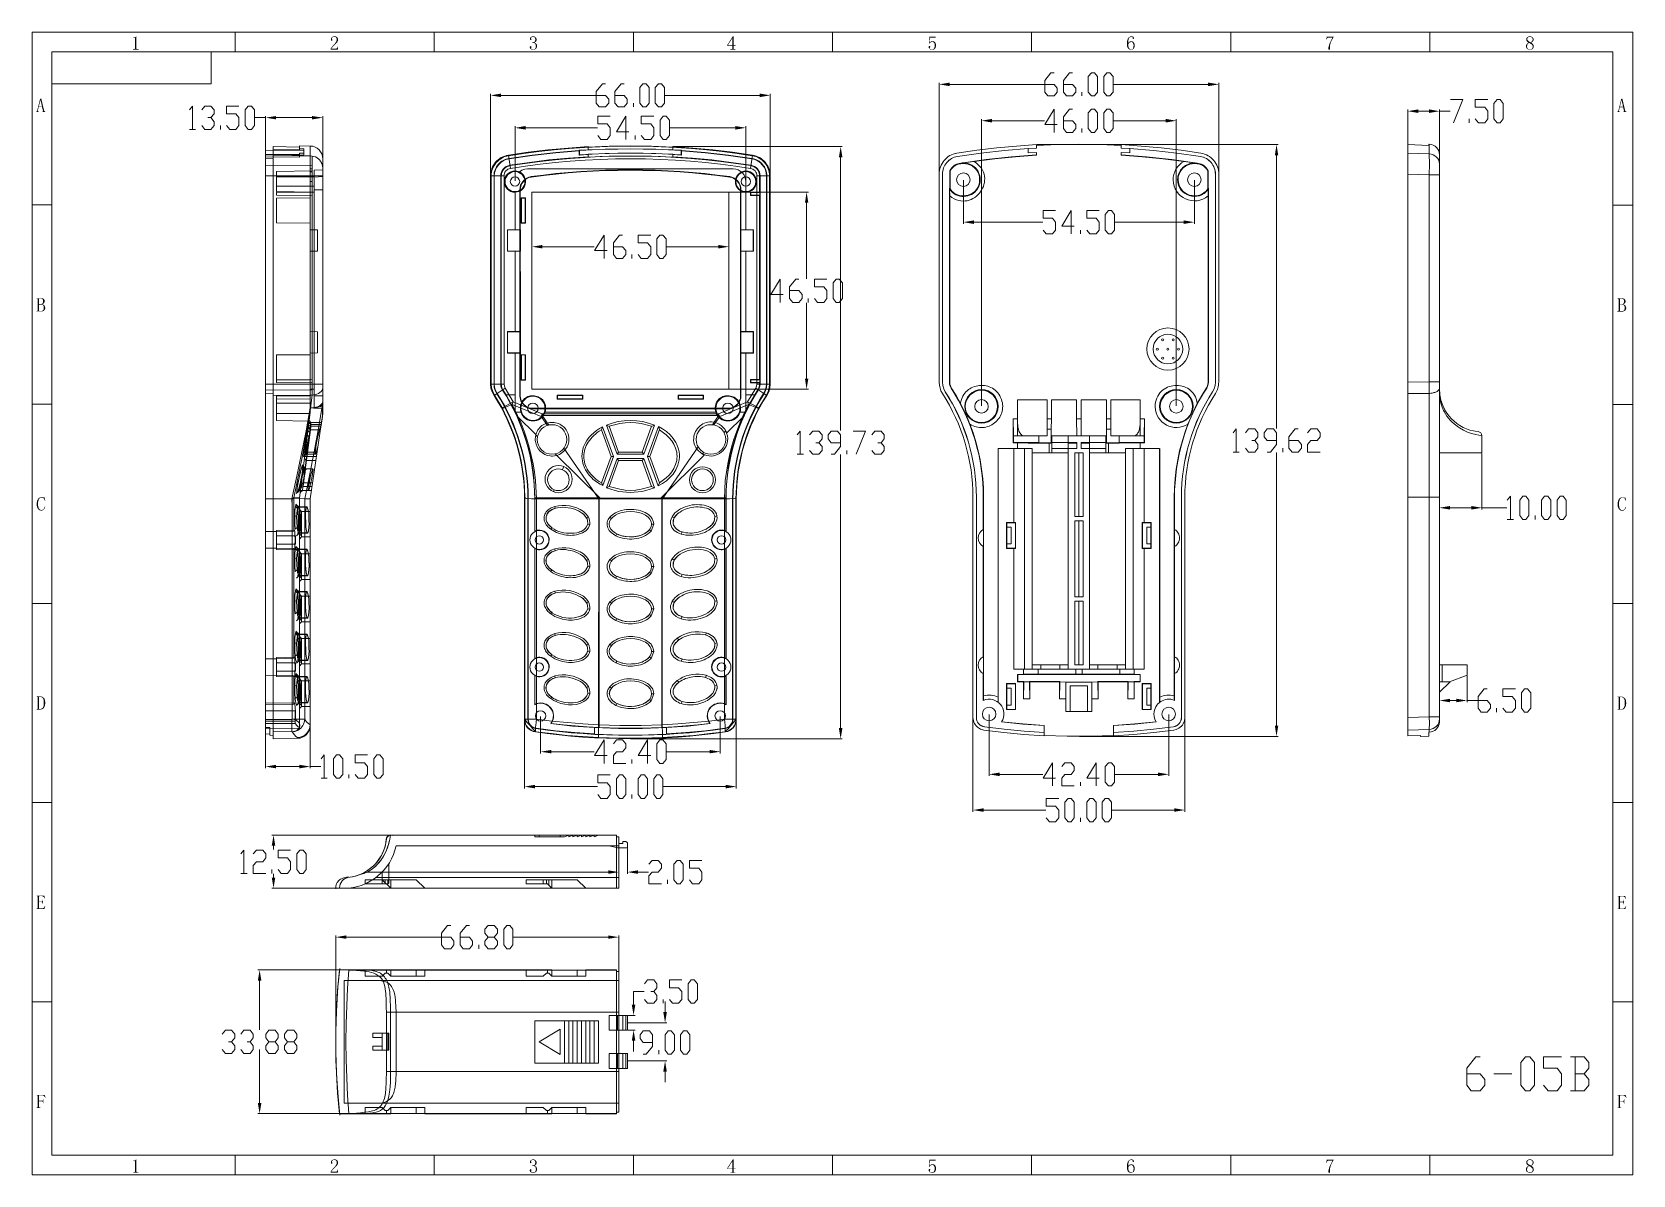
# Model space of a CAD drawing. Header units: millimetres. Extents: x 0 to 210, y 1 to 151.
import ezdxf

# ---------------------------------------------------------------- set-up
doc = ezdxf.new("R2010")
doc.units = ezdxf.units.MM

msp = doc.modelspace()

# ---------------------------------------------------------------- hatches: boundary and pattern name
h = msp.add_hatch(color=7)
h.dxf.hatch_style = 2
h.paths.add_polyline_path([(13.799089, 149.946375), (13.756761, 149.946375), (13.714433, 149.904047), (13.693269, 149.861719), (13.608613, 149.819391), (13.54512, 149.798227), (13.354643, 149.798227), (13.354643, 149.734735), (13.566284, 149.734735), (13.608613, 149.713571), (13.629777, 149.692406), (13.629777, 148.401397), (13.608613, 148.337905), (13.587448, 148.316741), (13.502792, 148.274413), (13.354643, 148.274413), (13.354643, 148.210921), (14.095386, 148.210921), (14.095386, 148.274413), (13.926074, 148.274413), (13.841417, 148.316741), (13.820253, 148.337905), (13.799089, 148.380233), (13.799089, 148.422561)])
h = msp.add_hatch(color=7)
h.dxf.hatch_style = 2
h.paths.add_polyline_path([(39.725093, 149.882883), (39.852077, 149.882883), (39.894405, 149.861719), (39.915569, 149.819391), (39.957897, 149.798227), (39.979062, 149.777063), (40.02139, 149.692406), (40.02139, 149.628914), (40.042554, 149.586586), (40.042554, 149.480766), (40.02139, 149.417273), (40.02139, 149.374945), (40.000226, 149.332617), (39.979062, 149.269125), (39.957897, 149.226797), (39.936733, 149.205632), (39.915569, 149.163304), (39.894405, 149.120976), (39.852077, 149.078648), (39.830913, 149.03632), (39.746257, 148.951663), (39.725093, 148.909335), (39.492288, 148.67653), (39.471124, 148.634202), (39.449959, 148.613038), (39.407631, 148.57071), (39.386467, 148.549546), (39.344139, 148.486054), (39.322975, 148.443725), (39.280647, 148.401397), (39.259483, 148.380233), (39.238319, 148.337905), (39.344139, 148.359069), (39.365303, 148.380233), (39.386467, 148.422561), (39.407631, 148.443725), (39.449959, 148.486054), (39.492288, 148.549546), (39.55578, 148.613038), (39.576944, 148.634202), (39.598108, 148.67653), (39.640436, 148.697694), (39.6616, 148.740023), (39.703928, 148.761187), (39.746257, 148.803515), (39.767421, 148.845843), (39.809749, 148.888171), (39.979062, 149.057484), (40.02139, 149.078648), (40.063718, 149.120976), (40.084882, 149.163304), (40.12721, 149.205632), (40.211867, 149.374945), (40.211867, 149.671242), (40.148374, 149.798227), (40.084882, 149.861719), (39.957897, 149.925211), (39.915569, 149.946375), (39.809749, 149.946375), (39.746257, 149.946375), (39.6616, 149.946375), (39.598108, 149.925211), (39.55578, 149.925211), (39.513452, 149.904047), (39.471124, 149.882883), (39.407631, 149.819391), (39.365303, 149.798227), (39.344139, 149.755899), (39.322975, 149.713571), (39.301811, 149.671242), (39.280647, 149.628914), (39.280647, 149.438437), (39.301811, 149.417273), (39.344139, 149.374945), (39.428795, 149.374945), (39.471124, 149.396109), (39.492288, 149.417273), (39.492288, 149.50193), (39.471124, 149.544258), (39.449959, 149.565422), (39.428795, 149.60775), (39.428795, 149.713571), (39.471124, 149.798227), (39.513452, 149.819391), (39.534616, 149.840555), (39.619272, 149.882883)])
h = msp.add_hatch(color=7)
h.dxf.hatch_style = 2
h.paths.add_polyline_path([(65.756916, 149.882883), (65.841573, 149.882883), (65.883901, 149.861719), (65.926229, 149.840555), (65.968557, 149.819391), (66.032049, 149.692406), (66.053213, 149.628914), (66.053213, 149.438437), (66.032049, 149.374945), (66.032049, 149.332617), (66.010885, 149.290289), (65.968557, 149.247961), (65.926229, 149.226797), (65.883901, 149.205632), (65.799244, 149.163304), (65.67226, 149.163304), (65.67226, 149.099812), (65.799244, 149.099812), (65.841573, 149.078648), (65.905065, 149.078648), (65.989721, 149.03632), (66.010885, 149.015156), (66.053213, 148.993992), (66.053213, 148.972828), (66.074378, 148.951663), (66.095542, 148.909335), (66.116706, 148.845843), (66.116706, 148.803515), (66.13787, 148.740023), (66.13787, 148.634202), (66.116706, 148.57071), (66.116706, 148.528382), (66.095542, 148.46489), (66.095542, 148.422561), (66.074378, 148.401397), (66.053213, 148.359069), (66.032049, 148.359069), (66.010885, 148.316741), (65.926229, 148.274413), (65.862737, 148.253249), (65.756916, 148.253249), (66.053213, 148.253249), (66.13787, 148.295577), (66.201362, 148.359069), (66.307182, 148.57071), (66.307182, 148.782351), (66.286018, 148.824679), (66.264854, 148.888171), (66.24369, 148.930499), (66.222526, 148.930499), (66.201362, 148.972828), (66.159034, 149.015156), (66.13787, 149.03632), (66.095542, 149.057484), (66.032049, 149.099812), (65.989721, 149.120976), (65.926229, 149.14214), (65.968557, 149.14214), (66.032049, 149.184468), (66.116706, 149.226797), (66.13787, 149.269125), (66.180198, 149.290289), (66.180198, 149.311453), (66.222526, 149.396109), (66.24369, 149.459602), (66.24369, 149.60775), (66.222526, 149.650078), (66.222526, 149.692406), (66.201362, 149.734735), (66.053213, 149.882883), (66.010885, 149.904047), (65.947393, 149.925211), (65.905065, 149.946375), (65.862737, 149.946375), (65.799244, 149.946375), (65.67226, 149.946375), (65.587604, 149.904047), (65.460619, 149.840555), (65.418291, 149.798227), (65.375963, 149.713571), (65.375963, 149.523094), (65.397127, 149.50193), (65.481783, 149.459602), (65.502947, 149.480766), (65.545275, 149.50193), (65.56644, 149.523094), (65.56644, 149.586586), (65.524111, 149.671242), (65.524111, 149.734735), (65.545275, 149.798227), (65.608768, 149.861719), (65.67226, 149.882883)])
h = msp.add_hatch(color=7)
h.dxf.hatch_style = 2
h.paths.add_polyline_path([(91.873396, 149.692406), (91.873396, 148.803515), (91.301966, 148.803515), (92.042709, 148.803515), (92.042709, 149.946375), (91.936889, 149.946375), (91.196146, 148.782351), (91.196146, 148.740023), (91.873396, 148.740023), (91.873396, 148.337905), (91.852232, 148.295577), (91.831068, 148.295577), (91.78874, 148.274413), (91.619427, 148.274413), (91.619427, 148.210921), (92.275514, 148.210921), (92.275514, 148.274413), (92.127365, 148.274413), (92.085037, 148.295577), (92.042709, 148.337905), (92.042709, 148.740023), (92.317842, 148.740023), (92.317842, 148.803515), (91.301966, 148.803515)])
h = msp.add_hatch(color=7)
h.dxf.hatch_style = 2
h.paths.add_polyline_path([(117.735907, 149.120976), (117.778236, 149.798227), (118.518979, 149.798227), (118.540143, 149.925211), (117.714743, 149.925211), (117.651251, 149.015156), (117.757072, 149.015156), (117.778236, 149.03632), (117.7994, 149.078648), (117.841728, 149.120976), (117.862892, 149.163304), (117.90522, 149.184468), (117.926384, 149.184468), (117.989876, 149.205632), (118.032205, 149.205632), (118.074533, 149.226797), (118.116861, 149.205632), (118.159189, 149.205632), (118.243845, 149.163304), (118.286174, 149.120976), (118.307338, 149.078648), (118.328502, 149.057484), (118.37083, 148.972828), (118.37083, 148.888171), (118.391994, 148.824679), (118.391994, 148.655366), (118.37083, 148.591874), (118.37083, 148.549546), (118.349666, 148.507218), (118.349666, 148.46489), (118.286174, 148.337905), (118.243845, 148.316741), (118.201517, 148.274413), (118.159189, 148.274413), (118.116861, 148.253249), (117.820564, 148.253249), (117.947548, 148.189756), (118.159189, 148.189756), (118.201517, 148.210921), (118.26501, 148.210921), (118.307338, 148.232085), (118.349666, 148.253249), (118.47665, 148.380233), (118.540143, 148.507218), (118.540143, 148.57071), (118.561307, 148.613038), (118.561307, 148.909335), (118.540143, 148.951663), (118.540143, 149.015156), (118.455486, 149.184468), (118.413158, 149.226797), (118.37083, 149.247961), (118.328502, 149.269125), (118.243845, 149.311453), (118.180353, 149.311453), (118.138025, 149.311453), (117.989876, 149.311453), (117.926384, 149.290289), (117.884056, 149.269125), (117.862892, 149.247961)])
h = msp.add_hatch(color=7)
h.dxf.hatch_style = 2
h.paths.add_polyline_path([(144.38149, 149.904047), (144.296833, 149.946375), (144.254505, 149.946375), (144.191013, 149.946375), (144.064028, 149.946375), (144.0217, 149.925211), (143.958208, 149.904047), (143.91588, 149.882883), (143.852387, 149.819391), (143.810059, 149.798227), (143.767731, 149.755899), (143.746567, 149.713571), (143.725403, 149.692406), (143.661911, 149.565422), (143.661911, 149.523094), (143.619583, 149.438437), (143.619583, 149.396109), (143.598418, 149.332617), (143.598418, 149.290289), (143.577254, 149.226797), (143.577254, 148.803515), (143.598418, 148.740023), (143.598418, 148.655366), (143.619583, 148.591874), (143.661911, 148.507218), (143.661911, 148.46489), (143.683075, 148.443725), (143.704239, 148.401397), (143.767731, 148.337905), (143.788895, 148.295577), (143.873552, 148.253249), (144.127521, 148.253249), (144.042864, 148.253249), (143.958208, 148.295577), (143.937044, 148.337905), (143.894716, 148.380233), (143.873552, 148.422561), (143.852387, 148.443725), (143.788895, 148.57071), (143.788895, 148.613038), (143.767731, 148.67653), (143.767731, 148.782351), (143.746567, 148.824679), (143.746567, 148.909335), (143.788895, 148.951663), (143.810059, 149.015156), (143.746567, 149.03632), (143.746567, 149.184468), (143.767731, 149.247961), (143.767731, 149.438437), (143.788895, 149.480766), (143.788895, 149.523094), (143.810059, 149.565422), (143.810059, 149.60775), (143.831223, 149.650078), (143.831223, 149.671242), (143.852387, 149.713571), (143.958208, 149.819391), (144.085192, 149.882883), (144.169849, 149.882883), (144.254505, 149.882883), (144.296833, 149.861719), (144.296833, 149.840555), (144.317997, 149.798227), (144.317997, 149.650078), (144.402654, 149.60775), (144.444982, 149.60775), (144.508474, 149.671242), (144.508474, 149.734735), (144.466146, 149.819391), (144.423818, 149.882883)])
h = msp.add_hatch(color=7)
h.dxf.hatch_style = 2
h.paths.add_polyline_path([(143.873552, 149.205632), (143.831223, 149.184468), (143.810059, 149.14214), (143.767731, 149.099812), (143.746567, 149.03632), (143.810059, 149.015156), (143.831223, 149.057484), (143.873552, 149.078648), (143.894716, 149.120976), (143.937044, 149.14214), (143.958208, 149.163304), (144.000536, 149.184468), (144.042864, 149.184468), (144.085192, 149.205632), (144.148685, 149.205632)])
h = msp.add_hatch(color=7)
h.dxf.hatch_style = 2
h.paths.add_polyline_path([(144.148685, 149.311453), (144.064028, 149.311453), (143.979372, 149.269125), (143.91588, 149.247961), (143.873552, 149.205632), (144.191013, 149.205632), (144.233341, 149.184468), (144.275669, 149.163304), (144.317997, 149.14214), (144.339161, 149.099812), (144.360326, 149.078648), (144.423818, 148.951663), (144.423818, 148.909335), (144.444982, 148.845843), (144.444982, 148.67653), (144.423818, 148.613038), (144.423818, 148.507218), (144.38149, 148.422561), (144.38149, 148.380233), (144.275669, 148.274413), (144.233341, 148.274413), (144.169849, 148.253249), (143.873552, 148.253249), (143.91588, 148.232085), (143.958208, 148.210921), (144.0217, 148.189756), (144.191013, 148.189756), (144.233341, 148.210921), (144.296833, 148.232085), (144.423818, 148.295577), (144.466146, 148.337905), (144.466146, 148.359069), (144.508474, 148.380233), (144.550802, 148.46489), (144.550802, 148.507218), (144.571966, 148.549546), (144.59313, 148.613038), (144.59313, 148.909335), (144.571966, 148.972828), (144.571966, 149.015156), (144.508474, 149.14214), (144.48731, 149.14214), (144.466146, 149.184468), (144.402654, 149.247961), (144.360326, 149.269125), (144.296833, 149.290289), (144.254505, 149.290289), (144.212177, 149.311453)])
h = msp.add_hatch(color=7)
h.dxf.hatch_style = 2
h.paths.add_polyline_path([(170.624954, 149.819391), (170.667282, 149.861719), (170.667282, 149.925211), (169.757227, 149.925211), (169.693734, 149.523094), (169.736063, 149.50193), (169.757227, 149.544258), (169.778391, 149.60775), (169.820719, 149.692406), (169.884211, 149.755899), (169.926539, 149.777063), (169.968868, 149.777063), (170.011196, 149.798227), (170.519134, 149.798227), (170.49797, 149.755899), (170.455641, 149.692406), (170.434477, 149.628914), (170.392149, 149.565422), (170.349821, 149.438437), (170.307493, 149.396109), (170.286329, 149.332617), (170.222837, 149.205632), (170.201672, 149.14214), (170.159344, 149.057484), (170.13818, 149.03632), (170.117016, 148.993992), (170.117016, 148.951663), (170.095852, 148.909335), (170.095852, 148.888171), (170.074688, 148.845843), (170.074688, 148.824679), (170.053524, 148.803515), (170.053524, 148.740023), (170.03236, 148.67653), (170.011196, 148.634202), (170.011196, 148.57071), (169.990032, 148.528382), (169.990032, 148.443725), (169.968868, 148.401397), (169.968868, 148.359069), (169.990032, 148.316741), (169.990032, 148.253249), (170.011196, 148.232085), (170.095852, 148.189756), (170.13818, 148.189756), (170.180508, 148.210921), (170.180508, 148.232085), (170.201672, 148.274413), (170.201672, 148.57071), (170.180508, 148.613038), (170.180508, 148.634202), (170.201672, 148.697694), (170.201672, 148.824679), (170.222837, 148.867007), (170.222837, 148.930499), (170.244001, 148.972828), (170.265165, 149.03632), (170.286329, 149.078648), (170.328657, 149.205632), (170.328657, 149.226797), (170.455641, 149.480766), (170.476806, 149.544258), (170.519134, 149.628914), (170.561462, 149.671242), (170.582626, 149.713571), (170.60379, 149.777063)])
h = msp.add_hatch(color=7)
h.dxf.hatch_style = 2
h.paths.add_polyline_path([(196.127676, 149.078648), (196.085348, 149.057484), (196.043019, 149.015156), (196.000691, 148.993992), (195.958363, 148.909335), (195.937199, 148.909335), (195.873707, 148.782351), (195.873707, 148.718859), (195.852543, 148.67653), (195.852543, 148.57071), (195.958363, 148.359069), (196.000691, 148.316741), (196.043019, 148.295577), (196.127676, 148.253249), (196.381645, 148.253249), (196.275824, 148.253249), (196.14884, 148.316741), (196.043019, 148.422561), (196.021855, 148.46489), (196.021855, 148.507218), (196.000691, 148.549546), (196.000691, 148.697694), (196.021855, 148.740023), (196.021855, 148.803515), (196.064184, 148.888171), (196.085348, 148.909335), (196.127676, 148.993992), (196.170004, 149.015156), (196.212332, 149.057484), (196.25466, 149.078648)])
h = msp.add_hatch(color=7)
h.paths.add_polyline_path([(196.635614, 149.904047), (196.593286, 149.925211), (196.550957, 149.925211), (196.508629, 149.946375), (196.445137, 149.946375), (196.381645, 149.946375), (196.233496, 149.946375), (196.064184, 149.861719), (196.021855, 149.840555), (196.000691, 149.819391), (195.979527, 149.777063), (195.937199, 149.734735), (195.916035, 149.692406), (195.916035, 149.650078), (195.894871, 149.586586), (195.894871, 149.50193), (195.916035, 149.438437), (195.916035, 149.396109), (195.958363, 149.353781), (195.979527, 149.311453), (196.000691, 149.290289), (196.021855, 149.247961), (196.064184, 149.205632), (196.14884, 149.163304), (196.191168, 149.120976), (196.170004, 149.120976), (196.127676, 149.078648), (196.275824, 149.078648), (196.339317, 149.057484), (196.381645, 149.015156), (196.445137, 148.993992), (196.529793, 148.951663), (196.699106, 148.782351), (196.741434, 148.697694), (196.741434, 148.528382), (196.72027, 148.486054), (196.699106, 148.422561), (196.677942, 148.380233), (196.593286, 148.295577), (196.550957, 148.274413), (196.487465, 148.253249), (196.127676, 148.253249), (196.212332, 148.210921), (196.275824, 148.189756), (196.487465, 148.189756), (196.529793, 148.210921), (196.572122, 148.232085), (196.635614, 148.232085), (196.677942, 148.253249), (196.699106, 148.295577), (196.741434, 148.316741), (196.826091, 148.401397), (196.868419, 148.486054), (196.868419, 148.549546), (196.889583, 148.591874), (196.889583, 148.718859), (196.847255, 148.803515), (196.826091, 148.867007), (196.804926, 148.909335), (196.72027, 148.993992), (196.699106, 149.03632), (196.656778, 149.057484), (196.593286, 149.099812), (196.550957, 149.120976), (196.61445, 149.163304), (196.699106, 149.205632), (196.741434, 149.247961), (196.762598, 149.290289), (196.804926, 149.311453), (196.804926, 149.353781), (196.847255, 149.396109), (196.847255, 149.438437), (196.868419, 149.480766), (196.868419, 149.628914), (196.804926, 149.755899), (196.762598, 149.798227), (196.741434, 149.840555), (196.72027, 149.840555), (196.677942, 149.882883)])
h.paths.add_polyline_path([(196.381645, 149.882883), (196.487465, 149.882883), (196.529793, 149.861719), (196.572122, 149.840555), (196.61445, 149.819391), (196.635614, 149.777063), (196.656778, 149.777063), (196.72027, 149.650078), (196.72027, 149.459602), (196.699106, 149.396109), (196.656778, 149.311453), (196.635614, 149.290289), (196.61445, 149.247961), (196.572122, 149.226797), (196.529793, 149.184468), (196.487465, 149.163304), (196.466301, 149.184468), (196.402809, 149.205632), (196.318153, 149.247961), (196.275824, 149.269125), (196.233496, 149.290289), (196.085348, 149.438437), (196.064184, 149.480766), (196.043019, 149.544258), (196.043019, 149.650078), (196.064184, 149.692406), (196.085348, 149.755899), (196.14884, 149.819391), (196.275824, 149.882883)])
h = msp.add_hatch(color=7)
h.dxf.hatch_style = 2
h.paths.add_polyline_path([(40.233031, 148.634202), (40.190702, 148.634202), (40.169538, 148.613038), (40.169538, 148.549546), (40.106046, 148.422561), (40.084882, 148.422561), (40.042554, 148.380233), (40.000226, 148.359069), (39.344139, 148.359069), (39.238319, 148.337905), (39.238319, 148.210921), (40.190702, 148.210921)])
h = msp.add_hatch(color=7)
h.dxf.hatch_style = 2
h.paths.add_polyline_path([(65.439455, 148.67653), (65.418291, 148.67653), (65.375963, 148.634202), (65.375963, 148.613038), (65.333635, 148.57071), (65.333635, 148.507218), (65.354799, 148.443725), (65.354799, 148.401397), (65.397127, 148.359069), (65.418291, 148.316741), (65.460619, 148.295577), (65.481783, 148.274413), (65.524111, 148.253249), (65.587604, 148.232085), (65.67226, 148.189756), (65.862737, 148.189756), (65.926229, 148.210921), (65.968557, 148.210921), (66.053213, 148.253249), (65.693424, 148.253249), (65.56644, 148.316741), (65.524111, 148.359069), (65.524111, 148.401397), (65.545275, 148.46489), (65.545275, 148.507218), (65.56644, 148.549546), (65.56644, 148.57071), (65.545275, 148.613038), (65.524111, 148.634202), (65.502947, 148.655366)])
h = msp.add_hatch(color=7)
h.dxf.hatch_style = 2
h.paths.add_polyline_path([(117.714743, 148.697694), (117.672415, 148.697694), (117.630087, 148.655366), (117.608923, 148.655366), (117.587759, 148.613038), (117.587759, 148.507218), (117.651251, 148.380233), (117.757072, 148.274413), (117.820564, 148.253249), (118.053369, 148.253249), (117.947548, 148.253249), (117.862892, 148.295577), (117.820564, 148.295577), (117.757072, 148.359069), (117.757072, 148.443725), (117.778236, 148.486054), (117.7994, 148.549546), (117.820564, 148.591874), (117.820564, 148.613038), (117.7994, 148.655366), (117.757072, 148.697694)])
h = msp.add_hatch(color=7)
h.dxf.hatch_style = 2
h.paths.add_polyline_path([(120.360254, 143.893447), (120.360254, 143.427837), (118.963424, 143.660642)])
h = msp.add_hatch(color=7)
h.dxf.hatch_style = 2
h.paths.add_polyline_path([(154.222789, 143.893447), (154.222789, 143.427837), (155.619618, 143.660642)])
h = msp.add_hatch(color=7)
h.paths.add_polyline_path([(1.439264, 140.676507), (1.545084, 140.232061), (1.566249, 140.232061), (1.566249, 140.168568), (1.545084, 140.12624), (1.545084, 140.105076), (1.439264, 140.105076), (1.439264, 140.041584), (1.88371, 140.041584), (1.88371, 140.105076), (1.820218, 140.105076), (1.777889, 140.12624), (1.756725, 140.168568), (1.714397, 140.210897), (1.333444, 141.819367), (1.185295, 141.755875), (0.804341, 140.210897), (0.762013, 140.12624), (0.740849, 140.105076), (0.656193, 140.105076), (0.656193, 140.041584), (1.037146, 140.041584), (1.037146, 140.105076), (0.973654, 140.105076), (0.931326, 140.12624), (0.910162, 140.168568), (0.888998, 140.189733), (0.888998, 140.232061), (0.910162, 140.295553), (0.994818, 140.676507)])
h.paths.add_polyline_path([(1.015982, 140.739999), (1.227623, 141.586562), (1.248787, 141.586562), (1.439264, 140.739999)])
h = msp.add_hatch(color=7)
h.dxf.hatch_style = 2
h.paths.add_polyline_path([(61.587592, 142.45429), (61.587592, 141.98868), (60.211926, 142.221485)])
h = msp.add_hatch(color=7)
h.dxf.hatch_style = 2
h.paths.add_polyline_path([(95.471291, 142.45429), (95.471291, 141.98868), (96.846956, 142.221485)])
h = msp.add_hatch(color=7)
h.paths.add_polyline_path([(208.593321, 140.655342), (208.699142, 140.210897), (208.720306, 140.210897), (208.720306, 140.147404), (208.699142, 140.105076), (208.699142, 140.083912), (208.593321, 140.083912), (208.593321, 140.02042), (209.037767, 140.02042), (209.037767, 140.083912), (208.974275, 140.083912), (208.931947, 140.105076), (208.910783, 140.147404), (208.868455, 140.189733), (208.487501, 141.798203), (208.339352, 141.734711), (207.958399, 140.189733), (207.916071, 140.105076), (207.894907, 140.083912), (207.81025, 140.083912), (207.81025, 140.02042), (208.191204, 140.02042), (208.191204, 140.083912), (208.127712, 140.083912), (208.085383, 140.105076), (208.064219, 140.147404), (208.043055, 140.168568), (208.043055, 140.210897), (208.064219, 140.274389), (208.148876, 140.655342)])
h.paths.add_polyline_path([(208.17004, 140.718835), (208.381681, 141.565398), (208.402845, 141.565398), (208.593321, 140.718835)])
h = msp.add_hatch(color=7)
h.dxf.hatch_style = 2
h.paths.add_polyline_path([(32.106022, 139.512482), (32.106022, 139.068036), (30.730357, 139.300841)])
h = msp.add_hatch(color=7)
h.dxf.hatch_style = 2
h.paths.add_polyline_path([(36.825613, 139.512482), (36.825613, 139.068036), (38.222443, 139.300841)])
h = msp.add_hatch(color=7)
h.dxf.hatch_style = 2
h.paths.add_polyline_path([(125.905244, 139.131528), (125.905244, 138.665919), (124.529578, 138.898723)])
h = msp.add_hatch(color=7)
h.dxf.hatch_style = 2
h.paths.add_polyline_path([(148.677799, 139.131528), (148.677799, 138.665919), (150.053464, 138.898723)])
h = msp.add_hatch(color=7)
h.dxf.hatch_style = 2
h.paths.add_polyline_path([(181.757263, 140.380209), (181.757263, 139.914599), (180.381597, 140.147404)])
h = msp.add_hatch(color=7)
h.dxf.hatch_style = 2
h.paths.add_polyline_path([(183.154092, 140.380209), (183.154092, 139.914599), (184.529758, 140.147404)])
h = msp.add_hatch(color=7)
h.dxf.hatch_style = 2
h.paths.add_polyline_path([(64.783368, 138.200309), (64.783368, 137.734699), (63.407703, 137.967504)])
h = msp.add_hatch(color=7)
h.dxf.hatch_style = 2
h.paths.add_polyline_path([(92.275514, 138.200309), (92.275514, 137.734699), (93.651179, 137.967504)])
h = msp.add_hatch(color=7)
h.dxf.hatch_style = 2
h.paths.add_polyline_path([(105.841692, 134.11564), (106.307302, 134.11564), (106.074497, 135.51247)])
h = msp.add_hatch(color=7)
h.dxf.hatch_style = 2
h.paths.add_polyline_path([(162.963556, 134.369609), (163.408001, 134.369609), (163.175196, 135.766439)])
h = msp.add_hatch(color=7)
h.dxf.hatch_style = 2
h.paths.add_polyline_path([(101.397234, 128.147369), (101.84168, 128.147369), (101.608875, 129.544198)])
h = msp.add_hatch(color=7)
h.dxf.hatch_style = 2
h.paths.add_polyline_path([(123.556031, 125.840483), (123.556031, 125.374874), (122.159201, 125.607678)])
h = msp.add_hatch(color=7)
h.dxf.hatch_style = 2
h.paths.add_polyline_path([(151.027012, 125.840483), (151.027012, 125.374874), (152.423842, 125.607678)])
h = msp.add_hatch(color=7)
h.dxf.hatch_style = 2
h.paths.add_polyline_path([(67.005597, 122.623543), (67.005597, 122.157933), (65.629932, 122.390738)])
h = msp.add_hatch(color=7)
h.dxf.hatch_style = 2
h.paths.add_polyline_path([(90.053285, 122.623543), (90.053285, 122.157933), (91.428951, 122.390738)])
h = msp.add_hatch(color=7)
h.dxf.hatch_style = 2
h.paths.add_polyline_path([(1.460428, 114.856324), (1.52392, 114.877488), (1.566249, 114.919816), (1.629741, 114.94098), (1.650905, 114.962144), (1.693233, 114.983308), (1.714397, 115.025636), (1.735561, 115.0468), (1.756725, 115.089129), (1.756725, 115.152621), (1.777889, 115.194949), (1.777889, 115.343098), (1.756725, 115.40659), (1.735561, 115.448918), (1.714397, 115.491246), (1.693233, 115.533574), (1.650905, 115.554738), (1.629741, 115.575902), (1.608577, 115.597067), (1.566249, 115.597067), (1.52392, 115.618231), (1.460428, 115.639395), (1.354608, 115.639395), (1.291115, 115.639395), (0.698521, 115.639395), (0.698521, 115.597067), (1.248787, 115.597067), (1.31228, 115.575902), (1.354608, 115.575902), (1.4181, 115.554738), (1.502756, 115.51241), (1.52392, 115.491246), (1.545084, 115.448918), (1.566249, 115.40659), (1.587413, 115.364262), (1.587413, 115.131457), (1.566249, 115.089129), (1.545084, 115.0468), (1.52392, 115.004472), (1.502756, 114.962144), (1.481592, 114.962144), (1.4181, 114.919816), (1.333444, 114.877488), (1.037146, 114.877488), (1.037146, 115.533574), (1.05831, 115.575902), (1.079475, 115.575902), (1.121803, 115.597067), (1.248787, 115.597067), (0.762013, 115.597067), (0.804341, 115.575902), (0.84667, 115.575902), (0.84667, 115.554738), (0.867834, 115.51241), (0.867834, 114.052088), (0.84667, 114.00976), (0.825506, 113.988596), (0.783177, 113.988596), (1.121803, 113.988596), (1.100639, 113.988596), (1.05831, 114.00976), (1.037146, 114.00976), (1.037146, 114.813995), (1.269951, 114.813995), (1.4181, 114.813995), (1.502756, 114.771667), (1.545084, 114.750503), (1.566249, 114.729339), (1.608577, 114.687011), (1.629741, 114.644683), (1.650905, 114.602355), (1.650905, 114.560026), (1.672069, 114.496534), (1.672069, 114.263729), (1.650905, 114.221401), (1.629741, 114.157909), (1.608577, 114.136745), (1.566249, 114.094417), (1.545084, 114.052088), (1.502756, 114.030924), (1.4181, 113.988596), (0.698521, 113.988596), (0.698521, 113.925104), (1.460428, 113.925104), (1.502756, 113.946268), (1.545084, 113.946268), (1.672069, 114.00976), (1.799053, 114.136745), (1.841382, 114.221401), (1.841382, 114.263729), (1.862546, 114.306057), (1.862546, 114.411878), (1.841382, 114.47537), (1.841382, 114.517698), (1.820218, 114.560026), (1.799053, 114.623519), (1.777889, 114.665847), (1.756725, 114.687011), (1.735561, 114.708175), (1.714397, 114.750503), (1.629741, 114.792831), (1.566249, 114.813995), (1.52392, 114.83516)])
h = msp.add_hatch(color=7)
h.dxf.hatch_style = 2
h.paths.add_polyline_path([(208.593321, 114.83516), (208.656814, 114.856324), (208.699142, 114.898652), (208.762634, 114.919816), (208.783798, 114.94098), (208.826126, 114.962144), (208.84729, 115.004472), (208.868455, 115.025636), (208.889619, 115.067964), (208.889619, 115.131457), (208.910783, 115.173785), (208.910783, 115.321933), (208.889619, 115.385426), (208.826126, 115.51241), (208.783798, 115.533574), (208.74147, 115.575902), (208.699142, 115.575902), (208.656814, 115.597067), (208.593321, 115.618231), (208.487501, 115.618231), (208.424009, 115.618231), (207.831414, 115.618231), (207.831414, 115.575902), (208.381681, 115.575902), (208.445173, 115.554738), (208.487501, 115.554738), (208.550993, 115.533574), (208.63565, 115.491246), (208.656814, 115.470082), (208.720306, 115.343098), (208.720306, 115.110293), (208.63565, 114.94098), (208.614486, 114.94098), (208.550993, 114.898652), (208.466337, 114.856324), (208.17004, 114.856324), (208.17004, 115.51241), (208.191204, 115.554738), (208.212368, 115.554738), (208.254696, 115.575902), (208.381681, 115.575902), (207.894907, 115.575902), (207.937235, 115.554738), (207.979563, 115.554738), (207.979563, 115.533574), (208.000727, 115.491246), (208.000727, 114.030924), (207.979563, 113.988596), (207.958399, 113.967432), (207.916071, 113.967432), (208.254696, 113.967432), (208.233532, 113.967432), (208.191204, 113.988596), (208.17004, 113.988596), (208.17004, 114.792831), (208.402845, 114.792831), (208.550993, 114.792831), (208.677978, 114.729339), (208.74147, 114.665847), (208.783798, 114.581191), (208.783798, 114.538862), (208.804962, 114.47537), (208.804962, 114.242565), (208.783798, 114.200237), (208.762634, 114.136745), (208.699142, 114.073253), (208.677978, 114.030924), (208.550993, 113.967432), (207.831414, 113.967432), (207.831414, 113.90394), (208.593321, 113.90394), (208.63565, 113.925104), (208.677978, 113.925104), (208.720306, 113.946268), (208.762634, 113.967432), (208.804962, 113.988596), (208.84729, 114.030924), (208.868455, 114.030924), (208.889619, 114.073253), (208.931947, 114.115581), (208.974275, 114.200237), (208.974275, 114.242565), (208.995439, 114.284893), (208.995439, 114.390714), (208.974275, 114.454206), (208.974275, 114.496534), (208.953111, 114.538862), (208.931947, 114.602355), (208.910783, 114.644683), (208.868455, 114.687011), (208.84729, 114.729339), (208.762634, 114.771667), (208.699142, 114.792831), (208.656814, 114.813995)])
h = msp.add_hatch(color=7)
h.dxf.hatch_style = 2
h.paths.add_polyline_path([(101.397234, 105.099681), (101.84168, 105.099681), (101.608875, 103.724015)])
h = msp.add_hatch(color=7)
h.dxf.hatch_style = 2
h.paths.add_polyline_path([(1.354608, 89.522915), (1.460428, 89.522915), (1.52392, 89.501751), (1.566249, 89.480587), (1.608577, 89.459422), (1.629741, 89.438258), (1.650905, 89.417094), (1.693233, 89.374766), (1.714397, 89.332438), (1.735561, 89.29011), (1.756725, 89.226617), (1.777889, 89.184289), (1.799053, 89.120797), (1.862546, 89.141961), (1.756725, 89.586407), (1.714397, 89.544079), (1.142967, 89.544079), (1.100639, 89.522915), (1.05831, 89.480587), (1.015982, 89.459422), (0.973654, 89.417094), (0.931326, 89.374766), (0.888998, 89.29011), (0.867834, 89.268946), (0.84667, 89.226617), (0.825506, 89.163125), (0.783177, 89.078469), (0.783177, 89.036141), (0.762013, 88.972648), (0.762013, 88.93032), (0.740849, 88.866828), (0.740849, 88.485875), (0.762013, 88.422382), (0.762013, 88.35889), (0.783177, 88.316562), (0.783177, 88.274234), (0.888998, 88.062593), (0.95249, 87.999101), (0.973654, 87.956772), (1.015982, 87.935608), (1.05831, 87.89328), (1.142967, 87.850952), (1.206459, 87.850952), (1.248787, 87.829788), (1.4181, 87.829788), (1.460428, 87.850952), (1.502756, 87.850952), (1.545084, 87.872116), (1.587413, 87.89328), (1.672069, 87.977937), (1.693233, 87.999101), (1.735561, 88.041429), (1.756725, 88.062593), (1.777889, 88.104921), (1.799053, 88.168413), (1.841382, 88.25307), (1.862546, 88.316562), (1.799053, 88.337726), (1.777889, 88.295398), (1.756725, 88.231906), (1.756725, 88.189577), (1.714397, 88.147249), (1.693233, 88.104921), (1.672069, 88.062593), (1.587413, 87.977937), (1.545084, 87.956772), (1.502756, 87.935608), (1.460428, 87.914444), (1.354608, 87.914444), (1.269951, 87.914444), (1.227623, 87.935608), (1.185295, 87.935608), (1.142967, 87.977937), (1.100639, 87.999101), (1.079475, 88.041429), (1.037146, 88.083757), (1.015982, 88.126085), (1.015982, 88.147249), (0.973654, 88.231906), (0.973654, 88.274234), (0.95249, 88.316562), (0.95249, 88.380054), (0.931326, 88.422382), (0.931326, 88.591695), (0.910162, 88.655187), (0.910162, 88.761008), (0.931326, 88.8245), (0.931326, 88.972648), (0.95249, 89.036141), (0.95249, 89.078469), (0.994818, 89.163125), (0.994818, 89.205453), (1.015982, 89.268946), (1.037146, 89.311274), (1.05831, 89.332438), (1.079475, 89.374766), (1.121803, 89.417094), (1.142967, 89.459422), (1.185295, 89.480587), (1.227623, 89.501751), (1.269951, 89.522915)])
h = msp.add_hatch(color=7)
h.dxf.hatch_style = 2
h.paths.add_polyline_path([(1.396936, 89.586407), (1.269951, 89.586407), (1.227623, 89.565243), (1.185295, 89.565243), (1.142967, 89.544079), (1.650905, 89.544079), (1.587413, 89.544079), (1.52392, 89.565243), (1.502756, 89.586407), (1.439264, 89.586407)])
h = msp.add_hatch(color=7)
h.dxf.hatch_style = 2
h.paths.add_polyline_path([(185.926587, 88.422382), (185.926587, 87.956772), (184.529758, 88.189577)])
h = msp.add_hatch(color=7)
h.dxf.hatch_style = 2
h.paths.add_polyline_path([(188.699082, 88.422382), (188.699082, 87.956772), (190.095912, 88.189577)])
h = msp.add_hatch(color=7)
h.dxf.hatch_style = 2
h.paths.add_polyline_path([(208.487501, 89.501751), (208.593321, 89.501751), (208.656814, 89.480587), (208.699142, 89.459422), (208.74147, 89.438258), (208.826126, 89.353602), (208.868455, 89.268946), (208.889619, 89.205453), (208.910783, 89.163125), (208.931947, 89.099633), (208.995439, 89.120797), (208.889619, 89.565243), (208.84729, 89.522915), (208.27586, 89.522915), (208.233532, 89.501751), (208.191204, 89.459422), (208.148876, 89.438258), (208.064219, 89.353602), (208.021891, 89.268946), (208.000727, 89.247782), (207.979563, 89.205453), (207.958399, 89.141961), (207.916071, 89.057305), (207.916071, 89.014977), (207.894907, 88.951484), (207.894907, 88.909156), (207.873743, 88.845664), (207.873743, 88.46471), (207.894907, 88.401218), (207.894907, 88.337726), (207.916071, 88.295398), (207.916071, 88.25307), (208.021891, 88.041429), (208.085383, 87.977937), (208.106548, 87.935608), (208.148876, 87.914444), (208.191204, 87.872116), (208.233532, 87.850952), (208.27586, 87.829788), (208.339352, 87.829788), (208.381681, 87.808624), (208.550993, 87.808624), (208.593321, 87.829788), (208.63565, 87.829788), (208.720306, 87.872116), (208.889619, 88.041429), (208.910783, 88.083757), (208.931947, 88.147249), (208.974275, 88.231906), (208.995439, 88.295398), (208.931947, 88.316562), (208.910783, 88.274234), (208.889619, 88.210741), (208.889619, 88.168413), (208.84729, 88.126085), (208.804962, 88.041429), (208.720306, 87.956772), (208.63565, 87.914444), (208.593321, 87.89328), (208.487501, 87.89328), (208.402845, 87.89328), (208.360517, 87.914444), (208.318188, 87.914444), (208.27586, 87.956772), (208.233532, 87.977937), (208.212368, 88.020265), (208.17004, 88.062593), (208.148876, 88.104921), (208.148876, 88.126085), (208.106548, 88.210741), (208.106548, 88.25307), (208.085383, 88.295398), (208.085383, 88.35889), (208.064219, 88.401218), (208.064219, 88.570531), (208.043055, 88.634023), (208.043055, 88.739844), (208.064219, 88.803336), (208.064219, 88.951484), (208.085383, 89.014977), (208.085383, 89.057305), (208.127712, 89.141961), (208.127712, 89.184289), (208.148876, 89.247782), (208.17004, 89.29011), (208.191204, 89.311274), (208.212368, 89.353602), (208.254696, 89.39593), (208.27586, 89.438258), (208.360517, 89.480587), (208.402845, 89.501751)])
h = msp.add_hatch(color=7)
h.dxf.hatch_style = 2
h.paths.add_polyline_path([(208.529829, 89.565243), (208.402845, 89.565243), (208.360517, 89.544079), (208.318188, 89.544079), (208.27586, 89.522915), (208.783798, 89.522915), (208.720306, 89.522915), (208.656814, 89.544079), (208.63565, 89.565243), (208.572157, 89.565243)])
h = msp.add_hatch(color=7)
h.dxf.hatch_style = 2
h.paths.add_polyline_path([(1.185295, 63.469927), (0.719685, 63.469927), (0.719685, 63.427599), (1.206459, 63.427599), (1.248787, 63.406435), (1.31228, 63.406435), (1.481592, 63.321778), (1.502756, 63.27945), (1.545084, 63.237122), (1.566249, 63.194794), (1.587413, 63.17363), (1.608577, 63.131302), (1.629741, 63.088973), (1.629741, 63.046645), (1.650905, 62.983153), (1.650905, 62.877333), (1.672069, 62.835004), (1.672069, 62.411723), (1.650905, 62.34823), (1.650905, 62.24241), (1.629741, 62.200082), (1.608577, 62.157754), (1.608577, 62.115425), (1.587413, 62.073097), (1.566249, 62.030769), (1.545084, 62.009605), (1.52392, 61.988441), (1.460428, 61.924949), (1.4181, 61.903785), (1.375772, 61.861456), (1.333444, 61.861456), (1.291115, 61.840292), (1.248787, 61.819128), (0.719685, 61.819128), (0.719685, 61.755636), (1.248787, 61.755636), (1.31228, 61.7768), (1.354608, 61.7768), (1.4181, 61.797964), (1.460428, 61.797964), (1.502756, 61.819128), (1.545084, 61.840292), (1.566249, 61.882621), (1.608577, 61.903785), (1.650905, 61.946113), (1.672069, 61.967277), (1.693233, 62.009605), (1.714397, 62.051933), (1.735561, 62.073097), (1.756725, 62.115425), (1.777889, 62.157754), (1.820218, 62.24241), (1.820218, 62.305902), (1.841382, 62.34823), (1.841382, 62.475215), (1.862546, 62.517543), (1.862546, 62.729184), (1.841382, 62.792676), (1.841382, 62.898497), (1.820218, 62.940825), (1.820218, 63.004317), (1.799053, 63.046645), (1.777889, 63.088973), (1.777889, 63.131302), (1.756725, 63.17363), (1.735561, 63.215958), (1.693233, 63.237122), (1.672069, 63.27945), (1.650905, 63.300614), (1.608577, 63.342942), (1.52392, 63.385271), (1.481592, 63.427599), (1.439264, 63.427599), (1.396936, 63.448763), (1.333444, 63.469927), (1.227623, 63.469927)])
h = msp.add_hatch(color=7)
h.dxf.hatch_style = 2
h.paths.add_polyline_path([(0.783177, 63.427599), (0.804341, 63.406435), (0.84667, 63.406435), (0.84667, 63.385271), (0.867834, 63.342942), (0.867834, 61.882621), (0.84667, 61.840292), (0.84667, 61.819128), (0.783177, 61.819128), (1.142967, 61.819128), (1.100639, 61.819128), (1.05831, 61.840292), (1.037146, 61.840292), (1.037146, 63.364106), (1.079475, 63.406435), (1.100639, 63.406435), (1.164131, 63.427599)])
h = msp.add_hatch(color=7)
h.dxf.hatch_style = 2
h.paths.add_polyline_path([(185.926587, 63.17363), (185.926587, 62.70802), (184.529758, 62.940825)])
h = msp.add_hatch(color=7)
h.dxf.hatch_style = 2
h.paths.add_polyline_path([(186.751986, 63.17363), (186.751986, 62.70802), (188.148816, 62.940825)])
h = msp.add_hatch(color=7)
h.dxf.hatch_style = 2
h.paths.add_polyline_path([(208.318188, 63.448763), (207.852579, 63.448763), (207.852579, 63.406435), (208.339352, 63.406435), (208.381681, 63.385271), (208.445173, 63.385271), (208.487501, 63.364106), (208.614486, 63.300614), (208.63565, 63.258286), (208.677978, 63.215958), (208.699142, 63.17363), (208.720306, 63.152466), (208.762634, 63.067809), (208.762634, 63.025481), (208.783798, 62.961989), (208.783798, 62.856168), (208.804962, 62.81384), (208.804962, 62.390559), (208.783798, 62.327066), (208.783798, 62.221246), (208.74147, 62.13659), (208.74147, 62.094261), (208.699142, 62.009605), (208.593321, 61.903785), (208.550993, 61.882621), (208.508665, 61.840292), (208.466337, 61.840292), (208.424009, 61.819128), (208.381681, 61.797964), (207.852579, 61.797964), (207.852579, 61.734472), (208.381681, 61.734472), (208.445173, 61.755636), (208.487501, 61.755636), (208.550993, 61.7768), (208.593321, 61.7768), (208.677978, 61.819128), (208.699142, 61.861456), (208.74147, 61.882621), (208.804962, 61.946113), (208.84729, 62.030769), (208.868455, 62.051933), (208.953111, 62.221246), (208.953111, 62.284738), (208.974275, 62.327066), (208.974275, 62.454051), (208.995439, 62.496379), (208.995439, 62.70802), (208.974275, 62.771512), (208.974275, 62.877333), (208.953111, 62.919661), (208.953111, 62.983153), (208.910783, 63.067809), (208.910783, 63.110137), (208.868455, 63.194794), (208.826126, 63.215958), (208.804962, 63.258286), (208.74147, 63.321778), (208.699142, 63.342942), (208.656814, 63.364106), (208.614486, 63.406435), (208.572157, 63.406435), (208.529829, 63.427599), (208.466337, 63.448763), (208.360517, 63.448763)])
h = msp.add_hatch(color=7)
h.dxf.hatch_style = 2
h.paths.add_polyline_path([(207.916071, 63.406435), (207.937235, 63.385271), (207.979563, 63.385271), (207.979563, 63.364106), (208.000727, 63.321778), (208.000727, 61.861456), (207.979563, 61.819128), (207.979563, 61.797964), (207.916071, 61.797964), (208.27586, 61.797964), (208.233532, 61.797964), (208.191204, 61.819128), (208.17004, 61.819128), (208.17004, 63.342942), (208.212368, 63.385271), (208.233532, 63.385271), (208.297024, 63.406435)])
h = msp.add_hatch(color=7)
h.dxf.hatch_style = 2
h.paths.add_polyline_path([(105.841692, 59.321766), (106.307302, 59.321766), (106.074497, 57.924937)])
h = msp.add_hatch(color=7)
h.dxf.hatch_style = 2
h.paths.add_polyline_path([(162.963556, 59.639228), (163.408001, 59.639228), (163.175196, 58.242398)])
h = msp.add_hatch(color=7)
h.dxf.hatch_style = 2
h.paths.add_polyline_path([(68.148458, 56.464615), (68.148458, 56.020169), (66.751628, 56.23181)])
h = msp.add_hatch(color=7)
h.dxf.hatch_style = 2
h.paths.add_polyline_path([(88.910425, 56.464615), (88.910425, 56.020169), (90.307254, 56.23181)])
h = msp.add_hatch(color=7)
h.dxf.hatch_style = 2
h.paths.add_polyline_path([(32.106022, 54.517519), (32.106022, 54.051909), (30.730357, 54.284714)])
h = msp.add_hatch(color=7)
h.dxf.hatch_style = 2
h.paths.add_polyline_path([(35.15365, 54.517519), (35.15365, 54.051909), (36.55048, 54.284714)])
h = msp.add_hatch(color=7)
h.dxf.hatch_style = 2
h.paths.add_polyline_path([(126.899956, 53.501643), (126.899956, 53.036033), (125.52429, 53.268838)])
h = msp.add_hatch(color=7)
h.dxf.hatch_style = 2
h.paths.add_polyline_path([(147.661923, 53.501643), (147.661923, 53.036033), (149.058752, 53.268838)])
h = msp.add_hatch(color=7)
h.dxf.hatch_style = 2
h.paths.add_polyline_path([(66.032049, 51.893173), (66.032049, 51.427563), (64.656384, 51.660368)])
h = msp.add_hatch(color=7)
h.dxf.hatch_style = 2
h.paths.add_polyline_path([(91.026833, 51.893173), (91.026833, 51.427563), (92.402498, 51.660368)])
h = msp.add_hatch(color=7)
h.dxf.hatch_style = 2
h.paths.add_polyline_path([(124.804712, 48.824381), (124.804712, 48.358771), (123.407882, 48.591576)])
h = msp.add_hatch(color=7)
h.dxf.hatch_style = 2
h.paths.add_polyline_path([(149.778331, 48.824381), (149.778331, 48.358771), (151.175161, 48.591576)])
h = msp.add_hatch(color=7)
h.dxf.hatch_style = 2
h.paths.add_polyline_path([(31.534592, 43.914313), (32.000202, 43.914313), (31.767397, 45.289978)])
h = msp.add_hatch(color=7)
h.dxf.hatch_style = 2
h.paths.add_polyline_path([(75.61938, 40.697372), (75.61938, 40.231762), (76.995045, 40.464567)])
h = msp.add_hatch(color=7)
h.dxf.hatch_style = 2
h.paths.add_polyline_path([(79.534735, 40.697372), (79.534735, 40.231762), (78.137906, 40.464567)])
h = msp.add_hatch(color=7)
h.dxf.hatch_style = 2
h.paths.add_polyline_path([(31.534592, 39.744988), (32.000202, 39.744988), (31.767397, 38.348159)])
h = msp.add_hatch(color=7)
h.dxf.hatch_style = 2
h.paths.add_polyline_path([(1.735561, 37.353447), (0.740849, 37.353447), (0.740849, 37.311119), (1.4181, 37.311119), (1.481592, 37.289955), (1.52392, 37.289955), (1.566249, 37.26879), (1.608577, 37.226462), (1.629741, 37.205298), (1.672069, 37.184134), (1.693233, 37.141806), (1.735561, 37.099478), (1.756725, 37.05715), (1.777889, 36.993657), (1.841382, 37.014821)])
h = msp.add_hatch(color=7)
h.dxf.hatch_style = 2
h.paths.add_polyline_path([(1.820218, 36.041274), (1.799053, 35.998945), (1.777889, 35.935453), (1.735561, 35.893125), (1.714397, 35.850797), (1.693233, 35.808469), (1.650905, 35.787305), (1.629741, 35.76614), (1.545084, 35.723812), (1.502756, 35.702648), (0.740849, 35.702648), (0.740849, 35.639156), (1.756725, 35.639156), (1.862546, 36.020109)])
h = msp.add_hatch(color=7)
h.dxf.hatch_style = 2
h.paths.add_polyline_path([(1.037146, 36.59154), (1.037146, 37.247626), (1.079475, 37.289955), (1.121803, 37.311119), (1.4181, 37.311119), (0.783177, 37.311119), (0.825506, 37.289955), (0.867834, 37.289955), (0.867834, 35.723812), (0.84667, 35.702648), (0.804341, 35.702648), (1.121803, 35.702648), (1.079475, 35.723812), (1.05831, 35.723812), (1.037146, 35.787305), (1.037146, 36.528048), (1.333444, 36.528048), (1.396936, 36.528048), (1.439264, 36.506883), (1.481592, 36.464555), (1.52392, 36.379899), (1.52392, 36.274078), (1.587413, 36.274078), (1.587413, 36.866673), (1.52392, 36.866673), (1.52392, 36.739688), (1.502756, 36.676196), (1.481592, 36.655032), (1.481592, 36.633868), (1.396936, 36.59154)])
h = msp.add_hatch(color=7)
h.dxf.hatch_style = 2
h.paths.add_polyline_path([(208.868455, 37.332283), (207.873743, 37.332283), (207.873743, 37.289955), (208.550993, 37.289955), (208.614486, 37.26879), (208.656814, 37.26879), (208.699142, 37.247626), (208.762634, 37.184134), (208.804962, 37.16297), (208.826126, 37.120642), (208.868455, 37.078314), (208.889619, 37.035986), (208.910783, 36.972493), (208.974275, 36.993657)])
h = msp.add_hatch(color=7)
h.dxf.hatch_style = 2
h.paths.add_polyline_path([(208.953111, 36.020109), (208.931947, 35.977781), (208.910783, 35.914289), (208.868455, 35.871961), (208.826126, 35.787305), (208.783798, 35.76614), (208.762634, 35.744976), (208.720306, 35.723812), (208.63565, 35.681484), (207.873743, 35.681484), (207.873743, 35.617992), (208.889619, 35.617992), (208.995439, 35.998945)])
h = msp.add_hatch(color=7)
h.dxf.hatch_style = 2
h.paths.add_polyline_path([(208.17004, 36.570376), (208.17004, 37.226462), (208.212368, 37.26879), (208.254696, 37.289955), (208.550993, 37.289955), (207.916071, 37.289955), (207.958399, 37.26879), (208.000727, 37.26879), (208.000727, 35.702648), (207.979563, 35.681484), (207.937235, 35.681484), (208.254696, 35.681484), (208.212368, 35.702648), (208.191204, 35.702648), (208.17004, 35.76614), (208.17004, 36.506883), (208.466337, 36.506883), (208.529829, 36.506883), (208.572157, 36.485719), (208.614486, 36.443391), (208.656814, 36.358735), (208.656814, 36.252914), (208.720306, 36.252914), (208.720306, 36.845509), (208.656814, 36.845509), (208.656814, 36.718524), (208.63565, 36.655032), (208.614486, 36.633868), (208.614486, 36.612704), (208.572157, 36.59154), (208.529829, 36.570376)])
h = msp.add_hatch(color=7)
h.dxf.hatch_style = 2
h.paths.add_polyline_path([(41.312399, 32.168246), (41.312399, 31.7238), (39.915569, 31.935441)])
h = msp.add_hatch(color=7)
h.dxf.hatch_style = 2
h.paths.add_polyline_path([(75.61938, 32.168246), (75.61938, 31.7238), (76.995045, 31.935441)])
h = msp.add_hatch(color=7)
h.dxf.hatch_style = 2
h.paths.add_polyline_path([(29.714481, 26.242303), (30.180091, 26.242303), (29.947286, 27.639132)])
h = msp.add_hatch(color=7)
h.dxf.hatch_style = 2
h.paths.add_polyline_path([(78.709336, 23.088854), (79.174946, 23.088854), (78.942141, 21.692024)])
h = msp.add_hatch(color=7)
h.dxf.hatch_style = 2
h.paths.add_polyline_path([(82.836332, 22.115306), (83.301942, 22.115306), (83.069137, 20.718477)])
h = msp.add_hatch(color=7)
h.dxf.hatch_style = 2
h.paths.add_polyline_path([(78.709336, 18.369263), (79.174946, 18.369263), (78.942141, 19.744929)])
h = msp.add_hatch(color=7)
h.dxf.hatch_style = 2
h.paths.add_polyline_path([(82.836332, 14.326923), (83.301942, 14.326923), (83.069137, 15.723753)])
h = msp.add_hatch(color=7)
h.dxf.hatch_style = 2
h.paths.add_polyline_path([(1.777889, 11.279295), (0.719685, 11.279295), (0.719685, 11.236967), (1.4181, 11.236967), (1.460428, 11.215803), (1.52392, 11.215803), (1.566249, 11.194639), (1.650905, 11.15231), (1.693233, 11.109982), (1.735561, 11.088818), (1.756725, 11.04649), (1.799053, 11.004162), (1.820218, 10.961834), (1.841382, 10.898341), (1.904874, 10.919505)])
h = msp.add_hatch(color=7)
h.dxf.hatch_style = 2
h.paths.add_polyline_path([(1.037146, 10.496224), (1.037146, 11.173474), (1.079475, 11.215803), (1.121803, 11.236967), (1.4181, 11.236967), (0.783177, 11.236967), (0.825506, 11.215803), (0.867834, 11.215803), (0.867834, 9.64966), (0.84667, 9.628496), (0.719685, 9.628496), (0.719685, 9.565004), (1.206459, 9.565004), (1.206459, 9.628496), (1.121803, 9.628496), (1.079475, 9.64966), (1.05831, 9.64966), (1.037146, 9.713153), (1.037146, 10.432732), (1.375772, 10.432732), (1.439264, 10.432732), (1.481592, 10.411567), (1.52392, 10.390403), (1.545084, 10.348075), (1.545084, 10.305747), (1.566249, 10.263419), (1.566249, 10.157598), (1.629741, 10.157598), (1.629741, 10.750193), (1.566249, 10.750193), (1.566249, 10.623208), (1.545084, 10.58088), (1.52392, 10.559716), (1.52392, 10.538552), (1.439264, 10.496224)])
h = msp.add_hatch(color=7)
h.dxf.hatch_style = 2
h.paths.add_polyline_path([(208.910783, 11.258131), (207.852579, 11.258131), (207.852579, 11.215803), (208.550993, 11.215803), (208.593321, 11.194639), (208.656814, 11.194639), (208.699142, 11.173474), (208.74147, 11.15231), (208.783798, 11.131146), (208.826126, 11.088818), (208.868455, 11.067654), (208.889619, 11.025326), (208.931947, 10.982998), (208.953111, 10.94067), (208.974275, 10.877177), (209.037767, 10.898341)])
h = msp.add_hatch(color=7)
h.dxf.hatch_style = 2
h.paths.add_polyline_path([(208.17004, 10.47506), (208.17004, 11.15231), (208.212368, 11.194639), (208.254696, 11.215803), (208.550993, 11.215803), (207.916071, 11.215803), (207.958399, 11.194639), (208.000727, 11.194639), (208.000727, 9.628496), (207.979563, 9.607332), (207.852579, 9.607332), (207.852579, 9.54384), (208.339352, 9.54384), (208.339352, 9.607332), (208.254696, 9.607332), (208.212368, 9.628496), (208.191204, 9.628496), (208.17004, 9.691989), (208.17004, 10.411567), (208.508665, 10.411567), (208.572157, 10.411567), (208.656814, 10.369239), (208.677978, 10.326911), (208.677978, 10.284583), (208.699142, 10.242255), (208.699142, 10.136434), (208.762634, 10.136434), (208.762634, 10.729029), (208.699142, 10.729029), (208.699142, 10.602044), (208.677978, 10.559716), (208.656814, 10.538552), (208.656814, 10.517388), (208.572157, 10.47506)])
h = msp.add_hatch(color=7)
h.dxf.hatch_style = 2
h.paths.add_polyline_path([(29.714481, 10.199927), (30.180091, 10.199927), (29.947286, 8.824261)])
h = msp.add_hatch(color=7)
h.dxf.hatch_style = 2
h.paths.add_polyline_path([(13.799089, 2.813661), (13.756761, 2.813661), (13.714433, 2.771333), (13.693269, 2.729005), (13.608613, 2.686677), (13.54512, 2.665513), (13.354643, 2.665513), (13.354643, 2.60202), (13.566284, 2.60202), (13.608613, 2.580856), (13.629777, 2.559692), (13.629777, 1.268683), (13.608613, 1.205191), (13.587448, 1.184027), (13.502792, 1.141699), (13.354643, 1.141699), (13.354643, 1.078206), (14.095386, 1.078206), (14.095386, 1.141699), (13.926074, 1.141699), (13.841417, 1.184027), (13.820253, 1.205191), (13.799089, 1.247519), (13.799089, 1.289847)])
h = msp.add_hatch(color=7)
h.dxf.hatch_style = 2
h.paths.add_polyline_path([(39.725093, 2.750169), (39.852077, 2.750169), (39.894405, 2.729005), (39.915569, 2.686677), (39.957897, 2.665513), (39.979062, 2.644348), (40.02139, 2.559692), (40.02139, 2.4962), (40.042554, 2.453872), (40.042554, 2.348051), (40.02139, 2.284559), (40.02139, 2.242231), (40.000226, 2.199903), (39.979062, 2.13641), (39.957897, 2.094082), (39.936733, 2.072918), (39.915569, 2.03059), (39.894405, 1.988262), (39.852077, 1.945934), (39.830913, 1.903606), (39.746257, 1.818949), (39.725093, 1.776621), (39.492288, 1.543816), (39.471124, 1.501488), (39.449959, 1.480324), (39.407631, 1.437996), (39.386467, 1.416832), (39.344139, 1.353339), (39.322975, 1.311011), (39.280647, 1.268683), (39.259483, 1.247519), (39.238319, 1.205191), (39.344139, 1.226355), (39.365303, 1.247519), (39.386467, 1.289847), (39.407631, 1.311011), (39.449959, 1.353339), (39.492288, 1.416832), (39.55578, 1.480324), (39.576944, 1.501488), (39.598108, 1.543816), (39.640436, 1.56498), (39.6616, 1.607308), (39.703928, 1.628472), (39.746257, 1.670801), (39.767421, 1.713129), (39.809749, 1.755457), (39.979062, 1.92477), (40.02139, 1.945934), (40.063718, 1.988262), (40.084882, 2.03059), (40.12721, 2.072918), (40.211867, 2.242231), (40.211867, 2.538528), (40.148374, 2.665513), (40.084882, 2.729005), (39.957897, 2.792497), (39.915569, 2.813661), (39.809749, 2.813661), (39.746257, 2.813661), (39.6616, 2.813661), (39.598108, 2.792497), (39.55578, 2.792497), (39.513452, 2.771333), (39.471124, 2.750169), (39.407631, 2.686677), (39.365303, 2.665513), (39.344139, 2.623184), (39.322975, 2.580856), (39.301811, 2.538528), (39.280647, 2.4962), (39.280647, 2.305723), (39.301811, 2.284559), (39.344139, 2.242231), (39.428795, 2.242231), (39.471124, 2.263395), (39.492288, 2.284559), (39.492288, 2.369215), (39.471124, 2.411544), (39.449959, 2.432708), (39.428795, 2.475036), (39.428795, 2.580856), (39.471124, 2.665513), (39.513452, 2.686677), (39.534616, 2.707841), (39.619272, 2.750169)])
h = msp.add_hatch(color=7)
h.dxf.hatch_style = 2
h.paths.add_polyline_path([(65.756916, 2.750169), (65.841573, 2.750169), (65.883901, 2.729005), (65.926229, 2.707841), (65.968557, 2.686677), (66.032049, 2.559692), (66.053213, 2.4962), (66.053213, 2.305723), (66.032049, 2.242231), (66.032049, 2.199903), (66.010885, 2.157575), (65.968557, 2.115246), (65.926229, 2.094082), (65.883901, 2.072918), (65.799244, 2.03059), (65.67226, 2.03059), (65.67226, 1.967098), (65.799244, 1.967098), (65.841573, 1.945934), (65.905065, 1.945934), (65.989721, 1.903606), (66.010885, 1.882441), (66.053213, 1.861277), (66.053213, 1.840113), (66.074378, 1.818949), (66.095542, 1.776621), (66.116706, 1.713129), (66.116706, 1.670801), (66.13787, 1.607308), (66.13787, 1.501488), (66.116706, 1.437996), (66.116706, 1.395668), (66.095542, 1.332175), (66.095542, 1.289847), (66.074378, 1.268683), (66.053213, 1.226355), (66.032049, 1.226355), (66.010885, 1.184027), (65.926229, 1.141699), (65.862737, 1.120534), (65.756916, 1.120534), (66.053213, 1.120534), (66.13787, 1.162863), (66.201362, 1.226355), (66.307182, 1.437996), (66.307182, 1.649637), (66.286018, 1.691965), (66.264854, 1.755457), (66.24369, 1.797785), (66.222526, 1.797785), (66.201362, 1.840113), (66.13787, 1.903606), (66.095542, 1.92477), (66.032049, 1.967098), (65.989721, 1.988262), (65.926229, 2.009426), (65.968557, 2.009426), (66.032049, 2.051754), (66.116706, 2.094082), (66.13787, 2.13641), (66.180198, 2.157575), (66.180198, 2.178739), (66.222526, 2.263395), (66.24369, 2.326887), (66.24369, 2.475036), (66.222526, 2.517364), (66.222526, 2.559692), (66.201362, 2.60202), (66.053213, 2.750169), (66.010885, 2.771333), (65.947393, 2.792497), (65.905065, 2.813661), (65.862737, 2.813661), (65.799244, 2.813661), (65.67226, 2.813661), (65.587604, 2.771333), (65.460619, 2.707841), (65.418291, 2.665513), (65.375963, 2.580856), (65.375963, 2.390379), (65.397127, 2.369215), (65.481783, 2.326887), (65.502947, 2.348051), (65.545275, 2.369215), (65.56644, 2.390379), (65.56644, 2.453872), (65.524111, 2.538528), (65.524111, 2.60202), (65.545275, 2.665513), (65.608768, 2.729005), (65.67226, 2.750169)])
h = msp.add_hatch(color=7)
h.dxf.hatch_style = 2
h.paths.add_polyline_path([(91.873396, 2.559692), (91.873396, 1.670801), (91.301966, 1.670801), (92.042709, 1.670801), (92.042709, 2.813661), (91.936889, 2.813661), (91.196146, 1.649637), (91.196146, 1.607308), (91.873396, 1.607308), (91.873396, 1.205191), (91.852232, 1.162863), (91.831068, 1.162863), (91.78874, 1.141699), (91.619427, 1.141699), (91.619427, 1.078206), (92.275514, 1.078206), (92.275514, 1.141699), (92.127365, 1.141699), (92.085037, 1.162863), (92.042709, 1.205191), (92.042709, 1.607308), (92.317842, 1.607308), (92.317842, 1.670801), (91.301966, 1.670801)])
h = msp.add_hatch(color=7)
h.dxf.hatch_style = 2
h.paths.add_polyline_path([(117.735907, 1.988262), (117.778236, 2.665513), (118.518979, 2.665513), (118.540143, 2.792497), (117.714743, 2.792497), (117.651251, 1.882441), (117.757072, 1.882441), (117.778236, 1.903606), (117.7994, 1.945934), (117.841728, 1.988262), (117.862892, 2.03059), (117.90522, 2.051754), (117.926384, 2.051754), (117.989876, 2.072918), (118.032205, 2.072918), (118.074533, 2.094082), (118.116861, 2.072918), (118.159189, 2.072918), (118.243845, 2.03059), (118.286174, 1.988262), (118.307338, 1.945934), (118.328502, 1.92477), (118.37083, 1.840113), (118.37083, 1.755457), (118.391994, 1.691965), (118.391994, 1.522652), (118.37083, 1.45916), (118.37083, 1.416832), (118.349666, 1.374503), (118.349666, 1.332175), (118.286174, 1.205191), (118.243845, 1.184027), (118.201517, 1.141699), (118.159189, 1.141699), (118.116861, 1.120534), (117.820564, 1.120534), (117.947548, 1.057042), (118.159189, 1.057042), (118.201517, 1.078206), (118.26501, 1.078206), (118.307338, 1.09937), (118.349666, 1.120534), (118.455486, 1.226355), (118.47665, 1.247519), (118.540143, 1.374503), (118.540143, 1.437996), (118.561307, 1.480324), (118.561307, 1.776621), (118.540143, 1.818949), (118.540143, 1.882441), (118.455486, 2.051754), (118.413158, 2.094082), (118.37083, 2.115246), (118.328502, 2.13641), (118.243845, 2.178739), (118.180353, 2.178739), (118.138025, 2.178739), (117.989876, 2.178739), (117.926384, 2.157575), (117.884056, 2.13641), (117.862892, 2.115246)])
h = msp.add_hatch(color=7)
h.dxf.hatch_style = 2
h.paths.add_polyline_path([(144.38149, 2.771333), (144.296833, 2.813661), (144.254505, 2.813661), (144.191013, 2.813661), (144.064028, 2.813661), (144.0217, 2.792497), (143.958208, 2.771333), (143.91588, 2.750169), (143.852387, 2.686677), (143.810059, 2.665513), (143.767731, 2.623184), (143.746567, 2.580856), (143.725403, 2.559692), (143.661911, 2.432708), (143.661911, 2.390379), (143.619583, 2.305723), (143.619583, 2.263395), (143.598418, 2.199903), (143.598418, 2.157575), (143.577254, 2.094082), (143.577254, 1.670801), (143.598418, 1.607308), (143.598418, 1.522652), (143.619583, 1.45916), (143.661911, 1.374503), (143.661911, 1.332175), (143.683075, 1.311011), (143.704239, 1.268683), (143.767731, 1.205191), (143.788895, 1.162863), (143.873552, 1.120534), (144.127521, 1.120534), (144.042864, 1.120534), (143.958208, 1.162863), (143.937044, 1.205191), (143.894716, 1.247519), (143.873552, 1.289847), (143.852387, 1.311011), (143.788895, 1.437996), (143.788895, 1.480324), (143.767731, 1.543816), (143.767731, 1.649637), (143.746567, 1.691965), (143.746567, 1.776621), (143.788895, 1.818949), (143.810059, 1.882441), (143.746567, 1.903606), (143.746567, 2.051754), (143.767731, 2.115246), (143.767731, 2.305723), (143.788895, 2.348051), (143.788895, 2.390379), (143.810059, 2.432708), (143.810059, 2.475036), (143.831223, 2.517364), (143.831223, 2.538528), (143.852387, 2.580856), (143.958208, 2.686677), (144.085192, 2.750169), (144.169849, 2.750169), (144.254505, 2.750169), (144.296833, 2.729005), (144.296833, 2.707841), (144.317997, 2.665513), (144.317997, 2.517364), (144.402654, 2.475036), (144.444982, 2.475036), (144.508474, 2.538528), (144.508474, 2.60202), (144.466146, 2.686677), (144.423818, 2.750169)])
h = msp.add_hatch(color=7)
h.dxf.hatch_style = 2
h.paths.add_polyline_path([(144.148685, 2.178739), (144.064028, 2.178739), (143.979372, 2.13641), (143.91588, 2.115246), (143.873552, 2.072918), (144.191013, 2.072918), (144.233341, 2.051754), (144.275669, 2.03059), (144.317997, 2.009426), (144.339161, 1.967098), (144.360326, 1.945934), (144.423818, 1.818949), (144.423818, 1.776621), (144.444982, 1.713129), (144.444982, 1.543816), (144.423818, 1.480324), (144.423818, 1.374503), (144.38149, 1.289847), (144.38149, 1.247519), (144.360326, 1.226355), (144.275669, 1.141699), (144.233341, 1.141699), (144.169849, 1.120534), (143.873552, 1.120534), (143.91588, 1.09937), (143.958208, 1.078206), (144.0217, 1.057042), (144.191013, 1.057042), (144.233341, 1.078206), (144.296833, 1.09937), (144.423818, 1.162863), (144.466146, 1.205191), (144.466146, 1.226355), (144.508474, 1.247519), (144.550802, 1.332175), (144.550802, 1.374503), (144.571966, 1.416832), (144.59313, 1.480324), (144.59313, 1.776621), (144.571966, 1.840113), (144.571966, 1.882441), (144.508474, 2.009426), (144.48731, 2.009426), (144.466146, 2.051754), (144.402654, 2.115246), (144.360326, 2.13641), (144.296833, 2.157575), (144.254505, 2.157575), (144.212177, 2.178739)])
h = msp.add_hatch(color=7)
h.dxf.hatch_style = 2
h.paths.add_polyline_path([(170.624954, 2.686677), (170.667282, 2.729005), (170.667282, 2.792497), (169.757227, 2.792497), (169.693734, 2.390379), (169.736063, 2.369215), (169.757227, 2.411544), (169.778391, 2.475036), (169.820719, 2.559692), (169.884211, 2.623184), (169.926539, 2.644348), (169.968868, 2.644348), (170.011196, 2.665513), (170.519134, 2.665513), (170.49797, 2.623184), (170.455641, 2.559692), (170.434477, 2.4962), (170.392149, 2.432708), (170.349821, 2.305723), (170.307493, 2.263395), (170.286329, 2.199903), (170.222837, 2.072918), (170.201672, 2.009426), (170.159344, 1.92477), (170.13818, 1.903606), (170.117016, 1.861277), (170.117016, 1.818949), (170.095852, 1.776621), (170.095852, 1.755457), (170.074688, 1.713129), (170.074688, 1.691965), (170.053524, 1.670801), (170.053524, 1.607308), (170.03236, 1.543816), (170.011196, 1.501488), (170.011196, 1.437996), (169.990032, 1.395668), (169.990032, 1.311011), (169.968868, 1.268683), (169.968868, 1.226355), (169.990032, 1.184027), (169.990032, 1.120534), (170.011196, 1.09937), (170.095852, 1.057042), (170.13818, 1.057042), (170.180508, 1.078206), (170.180508, 1.09937), (170.201672, 1.141699), (170.201672, 1.437996), (170.180508, 1.480324), (170.180508, 1.501488), (170.201672, 1.56498), (170.201672, 1.691965), (170.222837, 1.734293), (170.222837, 1.797785), (170.244001, 1.840113), (170.265165, 1.903606), (170.286329, 1.945934), (170.328657, 2.072918), (170.328657, 2.094082), (170.455641, 2.348051), (170.476806, 2.411544), (170.519134, 2.4962), (170.561462, 2.538528), (170.582626, 2.580856), (170.60379, 2.644348)])
h = msp.add_hatch(color=7)
h.paths.add_polyline_path([(196.635614, 2.771333), (196.593286, 2.792497), (196.550957, 2.792497), (196.508629, 2.813661), (196.445137, 2.813661), (196.381645, 2.813661), (196.233496, 2.813661), (196.064184, 2.729005), (196.021855, 2.707841), (196.000691, 2.686677), (195.979527, 2.644348), (195.937199, 2.60202), (195.916035, 2.559692), (195.916035, 2.517364), (195.894871, 2.453872), (195.894871, 2.369215), (195.916035, 2.305723), (195.916035, 2.263395), (195.958363, 2.221067), (195.979527, 2.178739), (196.000691, 2.157575), (196.021855, 2.115246), (196.064184, 2.072918), (196.14884, 2.03059), (196.191168, 1.988262), (196.170004, 1.988262), (196.127676, 1.945934), (196.275824, 1.945934), (196.339317, 1.92477), (196.381645, 1.882441), (196.445137, 1.861277), (196.529793, 1.818949), (196.699106, 1.649637), (196.741434, 1.56498), (196.741434, 1.395668), (196.72027, 1.353339), (196.699106, 1.289847), (196.677942, 1.247519), (196.656778, 1.226355), (196.593286, 1.162863), (196.550957, 1.141699), (196.487465, 1.120534), (196.127676, 1.120534), (196.212332, 1.078206), (196.275824, 1.057042), (196.487465, 1.057042), (196.529793, 1.078206), (196.572122, 1.09937), (196.635614, 1.09937), (196.677942, 1.120534), (196.699106, 1.162863), (196.741434, 1.184027), (196.826091, 1.268683), (196.868419, 1.353339), (196.868419, 1.416832), (196.889583, 1.45916), (196.889583, 1.586144), (196.847255, 1.670801), (196.826091, 1.734293), (196.804926, 1.776621), (196.72027, 1.861277), (196.699106, 1.903606), (196.656778, 1.92477), (196.593286, 1.967098), (196.550957, 1.988262), (196.61445, 2.03059), (196.699106, 2.072918), (196.741434, 2.115246), (196.762598, 2.157575), (196.804926, 2.178739), (196.804926, 2.221067), (196.847255, 2.263395), (196.847255, 2.305723), (196.868419, 2.348051), (196.868419, 2.4962), (196.804926, 2.623184), (196.762598, 2.665513), (196.741434, 2.707841), (196.72027, 2.707841), (196.677942, 2.750169)])
h.paths.add_polyline_path([(196.381645, 2.750169), (196.487465, 2.750169), (196.529793, 2.729005), (196.572122, 2.707841), (196.61445, 2.686677), (196.635614, 2.644348), (196.656778, 2.644348), (196.72027, 2.517364), (196.72027, 2.326887), (196.699106, 2.263395), (196.656778, 2.178739), (196.635614, 2.157575), (196.61445, 2.115246), (196.572122, 2.094082), (196.529793, 2.051754), (196.487465, 2.03059), (196.466301, 2.051754), (196.402809, 2.072918), (196.318153, 2.115246), (196.275824, 2.13641), (196.233496, 2.157575), (196.106512, 2.284559), (196.085348, 2.305723), (196.064184, 2.348051), (196.043019, 2.411544), (196.043019, 2.517364), (196.064184, 2.559692), (196.085348, 2.623184), (196.14884, 2.686677), (196.275824, 2.750169)])
h = msp.add_hatch(color=7)
h.dxf.hatch_style = 2
h.paths.add_polyline_path([(40.233031, 1.501488), (40.190702, 1.501488), (40.169538, 1.480324), (40.169538, 1.416832), (40.106046, 1.289847), (40.084882, 1.289847), (40.042554, 1.247519), (40.000226, 1.226355), (39.344139, 1.226355), (39.238319, 1.205191), (39.238319, 1.078206), (40.190702, 1.078206)])
h = msp.add_hatch(color=7)
h.dxf.hatch_style = 2
h.paths.add_polyline_path([(65.439455, 1.543816), (65.418291, 1.543816), (65.375963, 1.501488), (65.375963, 1.480324), (65.333635, 1.437996), (65.333635, 1.374503), (65.354799, 1.311011), (65.354799, 1.268683), (65.397127, 1.226355), (65.418291, 1.184027), (65.460619, 1.162863), (65.481783, 1.141699), (65.524111, 1.120534), (65.587604, 1.09937), (65.67226, 1.057042), (65.862737, 1.057042), (65.926229, 1.078206), (65.968557, 1.078206), (66.053213, 1.120534), (65.693424, 1.120534), (65.56644, 1.184027), (65.524111, 1.226355), (65.524111, 1.268683), (65.545275, 1.332175), (65.545275, 1.374503), (65.56644, 1.416832), (65.56644, 1.437996), (65.545275, 1.480324), (65.524111, 1.501488), (65.502947, 1.522652)])
h = msp.add_hatch(color=7)
h.dxf.hatch_style = 2
h.paths.add_polyline_path([(117.714743, 1.56498), (117.672415, 1.56498), (117.630087, 1.522652), (117.608923, 1.522652), (117.587759, 1.480324), (117.587759, 1.374503), (117.651251, 1.247519), (117.757072, 1.141699), (117.820564, 1.120534), (118.053369, 1.120534), (117.947548, 1.120534), (117.862892, 1.162863), (117.820564, 1.162863), (117.757072, 1.226355), (117.757072, 1.311011), (117.778236, 1.353339), (117.7994, 1.416832), (117.820564, 1.45916), (117.820564, 1.480324), (117.7994, 1.522652), (117.757072, 1.56498)])
h = msp.add_hatch(color=7)
h.dxf.hatch_style = 2
h.paths.add_polyline_path([(143.873552, 2.072918), (143.831223, 2.051754), (143.810059, 2.009426), (143.767731, 1.967098), (143.746567, 1.903606), (143.810059, 1.882441), (143.831223, 1.92477), (143.873552, 1.945934), (143.894716, 1.988262), (143.937044, 2.009426), (143.958208, 2.03059), (144.000536, 2.051754), (144.042864, 2.051754), (144.085192, 2.072918), (144.148685, 2.072918)])
h = msp.add_hatch(color=7)
h.dxf.hatch_style = 2
h.paths.add_polyline_path([(196.127676, 1.945934), (196.085348, 1.92477), (196.043019, 1.882441), (196.000691, 1.861277), (195.958363, 1.776621), (195.937199, 1.776621), (195.873707, 1.649637), (195.873707, 1.586144), (195.852543, 1.543816), (195.852543, 1.437996), (195.958363, 1.226355), (196.000691, 1.184027), (196.043019, 1.162863), (196.127676, 1.120534), (196.381645, 1.120534), (196.275824, 1.120534), (196.14884, 1.184027), (196.106512, 1.226355), (196.085348, 1.247519), (196.043019, 1.289847), (196.021855, 1.332175), (196.021855, 1.374503), (196.000691, 1.416832), (196.000691, 1.56498), (196.021855, 1.607308), (196.021855, 1.670801), (196.064184, 1.755457), (196.085348, 1.776621), (196.127676, 1.861277), (196.170004, 1.882441), (196.212332, 1.92477), (196.25466, 1.945934)])

# ---------------------------------------------------------------- linework, layer by layer
at = {"color": 7, "lineweight": 0}
for points in [[(0.127091, 0.781909), (0.127091, 150.517806)], [(0.127091, 150.517806), (209.884331, 150.517806)], [(26.730345, 150.517806), (26.730345, 147.914623)], [(52.825661, 150.517806), (52.825661, 147.914623)], [(78.920977, 150.517806), (78.920977, 147.914623)], [(104.995129, 150.517806), (104.995129, 147.914623)], [(131.090445, 150.517806), (131.090445, 147.914623)], [(157.185761, 150.517806), (157.185761, 147.914623)], [(183.259913, 150.517806), (183.259913, 147.914623)], [(209.884331, 150.517806), (209.884331, 0.781909)], [(2.730273, 3.385091), (2.730273, 147.914623)], [(23.59806, 147.914623), (23.59806, 143.745299), (2.730273, 143.745299)], [(2.730273, 147.914623), (207.259984, 147.914623)], [(207.259984, 147.914623), (207.259984, 3.385091)], [(132.804735, 143.660642), (134.032252, 143.660642), (134.43437, 143.152704), (134.43437, 142.644766), (134.032252, 142.136828), (133.228017, 142.136828), (132.804735, 142.644766), (132.804735, 144.16858), (133.630135, 145.184456), (134.032252, 145.184456)], [(135.259769, 143.660642), (136.466122, 143.660642), (136.889404, 143.152704), (136.889404, 142.644766), (136.466122, 142.136828), (135.661887, 142.136828), (135.259769, 142.644766), (135.259769, 144.16858), (136.064004, 145.184456), (136.466122, 145.184456)], [(74.053237, 142.221485), (75.280754, 142.221485), (75.682872, 141.713547), (75.682872, 141.205609), (75.280754, 140.697671), (74.455355, 140.697671), (74.053237, 141.205609), (74.053237, 142.729423), (74.857473, 143.745299), (75.280754, 143.745299)], [(76.487107, 142.221485), (77.714624, 142.221485), (78.116742, 141.713547), (78.116742, 141.205609), (77.714624, 140.697671), (76.910389, 140.697671), (76.487107, 141.205609), (76.487107, 142.729423), (77.312506, 143.745299), (77.714624, 143.745299)], [(118.963424, 123.448942), (118.963424, 143.872283)], [(120.360254, 143.660642), (132.762407, 143.660642)], [(137.693639, 142.136828), (137.693639, 142.644766)], [(154.222789, 143.660642), (141.820635, 143.660642)], [(155.619618, 122.157933), (155.619618, 143.872283)], [(20.740909, 140.316717), (21.143027, 140.824655), (21.143027, 137.755863)], [(22.370543, 140.316717), (22.772661, 140.824655), (23.576896, 140.824655), (24.000178, 140.316717), (24.000178, 139.808779), (23.576896, 139.300841), (23.174779, 139.300841)], [(25.608648, 138.263801), (26.03193, 137.755863), (26.836165, 137.755863), (27.238283, 138.263801), (27.238283, 139.300841), (26.836165, 139.808779), (25.608648, 139.808779), (25.608648, 140.824655), (27.238283, 140.824655)], [(60.211926, 130.644731), (60.211926, 142.433126)], [(61.587592, 142.221485), (74.010909, 142.221485)], [(78.942141, 140.697671), (78.942141, 141.205609)], [(95.471291, 142.221485), (83.047973, 142.221485)], [(96.846956, 131.406638), (96.846956, 142.433126)], [(185.968915, 141.671218), (187.59855, 141.671218), (186.371033, 138.62359)], [(189.228184, 139.131528), (189.630302, 138.62359), (190.455701, 138.62359), (190.857819, 139.131528), (190.857819, 140.147404), (190.455701, 140.655342), (189.228184, 140.655342), (189.228184, 141.671218), (190.857819, 141.671218)], [(23.576896, 139.300841), (24.000178, 138.771739), (24.000178, 138.263801), (23.576896, 137.755863), (22.772661, 137.755863), (22.370543, 138.263801)], [(30.730357, 139.300841), (29.333527, 139.300841)], [(30.730357, 124.697623), (30.730357, 139.512482)], [(36.825613, 139.300841), (32.106022, 139.300841)], [(38.222443, 126.581226), (38.222443, 139.512482)], [(74.264878, 136.951628), (74.666996, 136.44369), (75.492395, 136.44369), (75.894513, 136.951628), (75.894513, 137.967504), (75.492395, 138.475442), (74.264878, 138.475442), (74.264878, 139.491318), (75.894513, 139.491318)], [(78.328382, 137.459566), (76.719912, 137.459566), (77.926265, 139.491318), (77.926265, 136.44369)], [(79.958017, 136.951628), (80.381299, 136.44369), (81.185534, 136.44369), (81.587651, 136.951628), (81.587651, 137.967504), (81.185534, 138.475442), (79.958017, 138.475442), (79.958017, 139.491318), (81.587651, 139.491318)], [(124.529578, 101.544115), (124.529578, 139.110364)], [(125.905244, 138.898723), (132.762407, 138.898723)], [(134.43437, 138.390785), (132.804735, 138.390785), (134.032252, 140.422538), (134.032252, 137.374909)], [(135.259769, 138.898723), (136.466122, 138.898723), (136.889404, 138.390785), (136.889404, 137.882847), (136.466122, 137.374909), (135.661887, 137.374909), (135.259769, 137.882847), (135.259769, 139.406661), (136.064004, 140.422538), (136.466122, 140.422538)], [(148.677799, 138.898723), (141.820635, 138.898723)], [(150.053464, 101.544115), (150.053464, 139.110364)], [(180.381597, 127.660595), (180.381597, 140.359045)], [(181.757263, 140.147404), (183.154092, 140.147404)], [(184.529758, 127.660595), (184.529758, 140.359045)], [(184.529758, 140.147404), (185.926587, 140.147404)], [(188.423949, 138.62359), (188.423949, 139.131528)], [(20.740909, 137.755863), (21.545144, 137.755863)], [(24.804413, 137.755863), (24.804413, 138.263801)], [(63.407703, 131.00452), (63.407703, 138.200309)], [(64.783368, 137.967504), (74.22255, 137.967504)], [(79.153782, 136.44369), (79.153782, 136.951628)], [(92.275514, 137.967504), (83.682896, 137.967504)], [(93.651179, 131.00452), (93.651179, 138.200309)], [(137.693639, 137.374909), (137.693639, 137.882847)], [(30.730357, 134.94104), (31.725069, 134.983368)], [(30.730357, 58.559859), (30.730357, 134.94104)], [(35.15365, 134.496594), (30.730357, 134.454266)], [(30.730357, 134.390773), (35.725081, 134.433102)], [(31.725069, 135.51247), (31.725069, 57.924937)], [(35.15365, 135.448978), (31.725069, 135.51247)], [(35.15365, 135.068024), (31.725069, 135.089188)], [(31.725069, 135.025696), (35.725081, 135.004532)], [(31.725069, 134.390773), (36.571644, 134.306117)], [(35.15365, 135.068024), (35.15365, 135.597126)], [(36.571644, 135.575962), (35.15365, 135.597126)], [(35.15365, 135.216173), (35.725081, 135.216173)], [(35.15365, 134.644742), (35.725081, 134.665907)], [(35.15365, 134.136804), (35.15365, 134.644742)], [(36.825613, 134.263789), (35.15365, 134.284953)], [(35.725081, 134.433102), (35.725081, 135.216173)], [(36.571644, 101.268981), (36.571644, 135.575962)], [(38.222443, 133.904), (38.189661, 134.230675), (38.09273, 134.541138), (37.938929, 134.826683), (37.735536, 135.078606), (37.489833, 135.288201), (37.209096, 135.446762), (36.900607, 135.545584), (36.571644, 135.575962)], [(38.222443, 132.655319), (38.180114, 132.993944), (38.095458, 133.290241), (38.031966, 133.43839), (37.947309, 133.565374), (37.735669, 133.819343), (37.4817, 134.030984), (37.275218, 134.151553), (37.047042, 134.228075), (36.808682, 134.274834), (36.571644, 134.306117)], [(36.825613, 102.983272), (36.825613, 134.263789)], [(72.973869, 135.51247), (70.370687, 135.321993), (67.74634, 135.089188), (65.143158, 134.771727), (62.539975, 134.390773), (62.295444, 134.340039), (62.059125, 134.267964), (61.832088, 134.175697), (61.615403, 134.064384), (61.410138, 133.935172), (61.217365, 133.789209), (61.038152, 133.627642), (60.873568, 133.451617), (60.724685, 133.262282), (60.59257, 133.060784), (60.478293, 132.84827), (60.382925, 132.625887), (60.307535, 132.394782), (60.253192, 132.156102), (60.220966, 131.910995), (60.211926, 131.660607)], [(62.56114, 134.306117), (62.323816, 134.260697), (62.094302, 134.193513), (61.873661, 134.105805), (61.662956, 133.998808), (61.46325, 133.87376), (61.275607, 133.731897), (61.101091, 133.574456), (60.940764, 133.402675), (60.795691, 133.217791), (60.666933, 133.02104), (60.555556, 132.813659), (60.462621, 132.596886), (60.389193, 132.371957), (60.336335, 132.14011), (60.305111, 131.90258), (60.296583, 131.660607)], [(71.831009, 134.94104), (68.741052, 134.687071), (65.67226, 134.348445), (62.624632, 133.904), (62.22696, 133.800196), (61.862444, 133.632239), (61.536924, 133.406974), (61.256241, 133.131246), (61.026237, 132.8119), (60.852752, 132.455781), (60.741626, 132.069735), (60.6987, 131.660607)], [(95.450127, 131.660607), (95.436207, 131.90259), (95.373357, 132.136484), (95.267245, 132.355952), (95.123538, 132.554657), (94.947903, 132.726262), (94.746007, 132.86443), (94.523518, 132.962824), (94.286102, 133.015108), (92.330354, 133.30969), (90.369072, 133.564994), (88.403047, 133.78102), (86.433069, 133.95777), (84.459929, 134.095241), (82.484417, 134.193435), (80.507325, 134.252351), (78.529441, 134.27199), (76.551558, 134.252351), (74.574465, 134.193435), (72.598953, 134.095241), (70.625813, 133.95777), (68.655835, 133.78102), (66.68981, 133.564994), (64.728528, 133.30969), (62.77278, 133.015108), (62.535364, 132.962824), (62.312875, 132.86443), (62.110979, 132.726262), (61.935344, 132.554657), (61.791637, 132.355952), (61.685525, 132.136484), (61.622676, 131.90259), (61.608756, 131.660607)], [(62.539975, 134.390773), (62.815109, 132.655319)], [(94.497743, 134.306117), (92.516733, 134.601691), (90.529713, 134.857855), (88.537539, 135.074609), (86.541072, 135.251953), (84.54117, 135.389888), (82.538692, 135.488412), (80.534496, 135.547527), (78.529441, 135.567232), (76.524387, 135.547527), (74.520191, 135.488412), (72.517712, 135.389888), (70.51781, 135.251953), (68.521343, 135.074609), (66.52917, 134.857855), (64.542149, 134.601691), (62.56114, 134.306117)], [(71.831009, 134.983368), (68.741052, 134.729399), (65.67226, 134.390773), (62.624632, 133.946328)], [(72.973869, 135.089188), (71.831009, 135.025696)], [(71.831009, 134.983368), (71.831009, 135.025696)], [(71.873337, 135.004532), (71.831009, 135.025696)], [(71.831009, 134.983368), (71.831009, 134.94104)], [(71.831009, 134.390773), (71.831009, 134.94104)], [(72.973869, 134.454266), (71.831009, 134.390773)], [(71.831009, 134.390773), (71.873337, 134.433102)], [(85.185546, 135.004532), (83.522822, 135.091236), (81.858982, 135.153193), (80.194397, 135.190389), (78.529441, 135.202813), (76.864485, 135.190451), (75.199901, 135.153292), (73.536061, 135.091323), (71.873337, 135.004532)], [(71.873337, 134.433102), (71.873337, 135.004532)], [(85.185546, 134.433102), (83.523777, 134.530917), (81.860073, 134.60081), (80.195079, 134.642769), (78.529441, 134.65678), (76.863803, 134.642831), (75.19881, 134.60091), (73.535106, 134.531004), (71.873337, 134.433102)], [(84.085013, 135.448978), (81.312518, 135.554798), (78.518859, 135.597126), (75.746364, 135.554798), (72.973869, 135.448978)], [(72.973869, 135.51247), (72.973869, 135.068024)], [(84.085013, 135.068024), (81.312518, 135.173845), (78.518859, 135.216173), (75.746364, 135.173845), (72.973869, 135.068024)], [(84.085013, 134.496594), (81.312518, 134.623578), (78.518859, 134.644742), (75.746364, 134.623578), (72.973869, 134.496594)], [(72.973869, 134.136804), (72.973869, 134.496594)], [(84.085013, 134.136804), (81.312518, 134.242625), (78.518859, 134.284953), (75.746364, 134.242625), (72.973869, 134.136804)], [(84.085013, 135.068024), (84.085013, 135.51247)], [(96.846956, 131.660607), (96.837916, 131.910995), (96.80569, 132.156102), (96.751347, 132.394782), (96.675957, 132.625887), (96.580589, 132.84827), (96.466313, 133.060784), (96.334198, 133.262282), (96.185314, 133.451617), (96.020731, 133.627642), (95.841518, 133.789209), (95.648744, 133.935172), (95.44348, 134.064384), (95.226794, 134.175697), (94.999757, 134.267964), (94.763438, 134.340039), (94.518907, 134.390773), (91.915725, 134.771727), (89.312542, 135.089188), (86.688196, 135.321993), (84.085013, 135.51247)], [(85.227874, 135.025696), (84.085013, 135.089188)], [(84.085013, 134.136804), (84.085013, 134.496594)], [(85.227874, 134.390773), (84.085013, 134.454266)], [(84.148506, 135.51247), (106.286138, 135.51247)], [(85.227874, 135.025696), (85.185546, 135.004532)], [(85.185546, 134.433102), (85.185546, 135.004532)], [(85.185546, 134.433102), (85.227874, 134.390773)], [(85.227874, 134.983368), (85.227874, 135.025696)], [(94.434251, 133.946328), (91.386622, 134.390773), (88.31783, 134.729399), (85.227874, 134.983368)], [(85.227874, 134.94104), (85.227874, 134.983368)], [(85.227874, 134.390773), (85.227874, 134.94104)], [(96.360182, 131.660607), (96.317257, 132.069735), (96.206131, 132.455781), (96.032645, 132.8119), (95.802641, 133.131246), (95.521958, 133.406974), (95.196439, 133.632239), (94.831922, 133.800196), (94.434251, 133.904), (91.386622, 134.348445), (88.31783, 134.687071), (85.227874, 134.94104)], [(94.518907, 134.390773), (94.243774, 132.655319)], [(96.7623, 131.660607), (96.753772, 131.90258), (96.722547, 132.14011), (96.669689, 132.371957), (96.596261, 132.596886), (96.503327, 132.813659), (96.391949, 133.02104), (96.263192, 133.217791), (96.118118, 133.402675), (95.957791, 133.574456), (95.783275, 133.731897), (95.595632, 133.87376), (95.395927, 133.998808), (95.185222, 134.105805), (94.96458, 134.193513), (94.735066, 134.260697), (94.497743, 134.306117)], [(121.312638, 134.644742), (121.063586, 134.595909), (120.823919, 134.524843), (120.594545, 134.432791), (120.376375, 134.320998), (120.170318, 134.190712), (119.977285, 134.043178), (119.798185, 133.879643), (119.633929, 133.701353), (119.485426, 133.509555), (119.353585, 133.305494), (119.239318, 133.090417), (119.143534, 132.865571), (119.067143, 132.6322), (119.011054, 132.391553), (118.976178, 132.144875), (118.963424, 131.893412)], [(130.624835, 135.258501), (127.534878, 135.004532), (124.444922, 134.665907), (121.37613, 134.221461), (121.167366, 134.179733), (120.966223, 134.119156), (120.773517, 134.040803), (120.590066, 133.945749), (120.416687, 133.835068), (120.254196, 133.709834), (120.10341, 133.571121), (119.965147, 133.420003), (119.840223, 133.257556), (119.729455, 133.084852), (119.633659, 132.902967), (119.553654, 132.712974), (119.490256, 132.515948), (119.444281, 132.312963), (119.416547, 132.105092), (119.40787, 131.893412)], [(131.746531, 135.766439), (129.122185, 135.575962), (126.519002, 135.343157), (123.894656, 135.025696), (121.312638, 134.644742)], [(130.624835, 135.237337), (127.534878, 134.983368), (124.444922, 134.644742), (121.37613, 134.200297)], [(131.746531, 134.411938), (128.42377, 134.157969), (125.122173, 133.819343), (121.820576, 133.353733)], [(131.746531, 134.369609), (128.9952, 134.179133), (126.265033, 133.904), (123.556031, 133.565374)], [(131.746531, 135.321993), (130.624835, 135.258501)], [(130.624835, 135.237337), (130.624835, 134.687071)], [(131.746531, 134.750563), (130.624835, 134.687071)], [(142.836511, 135.660619), (140.064016, 135.766439), (137.291521, 135.808767), (134.519026, 135.766439), (131.746531, 135.660619)], [(131.746531, 135.766439), (131.746531, 135.321993)], [(131.746531, 134.750563), (131.746531, 134.369609)], [(131.810024, 135.766439), (163.408001, 135.766439)], [(142.836511, 135.766439), (142.836511, 135.321993)], [(153.270405, 134.644742), (150.667223, 135.025696), (148.06404, 135.343157), (145.460858, 135.575962), (142.836511, 135.766439)], [(143.958208, 135.258501), (142.836511, 135.321993)], [(142.836511, 134.369609), (142.836511, 134.750563)], [(143.958208, 134.687071), (142.836511, 134.750563)], [(152.762467, 133.353733), (149.46087, 133.819343), (146.159273, 134.157969), (142.836511, 134.411938)], [(151.027012, 133.565374), (148.296845, 133.904), (145.566678, 134.179133), (142.836511, 134.369609)], [(155.175173, 131.893412), (155.166496, 132.105092), (155.138762, 132.312963), (155.092787, 132.515948), (155.029388, 132.712974), (154.949383, 132.902967), (154.853588, 133.084852), (154.74282, 133.257556), (154.617896, 133.420003), (154.479632, 133.571121), (154.328847, 133.709834), (154.166356, 133.835068), (153.992977, 133.945749), (153.809526, 134.040803), (153.61682, 134.119156), (153.415677, 134.179733), (153.206913, 134.221461), (150.138121, 134.665907), (147.048164, 135.004532), (143.958208, 135.258501)], [(143.958208, 135.237337), (143.958208, 134.687071)], [(153.206913, 134.200297), (150.138121, 134.644742), (147.048164, 134.983368), (143.958208, 135.237337)], [(155.619618, 131.893412), (155.607175, 132.144766), (155.572452, 132.391264), (155.516384, 132.631676), (155.439906, 132.864777), (155.343952, 133.089337), (155.229457, 133.30413), (155.097357, 133.507927), (154.948585, 133.699502), (154.784076, 133.877625), (154.604765, 134.04107), (154.411588, 134.188609), (154.205477, 134.319014), (153.987369, 134.431058), (153.758198, 134.523512), (153.518898, 134.595149), (153.270405, 134.644742)], [(163.175196, 134.369609), (163.175196, 98.581143)], [(180.381597, 58.30589), (180.381597, 135.766439)], [(180.381597, 135.766439), (183.154092, 135.660619)], [(183.19642, 134.560086), (180.381597, 134.644742)], [(183.154092, 135.660619), (183.154092, 135.808767)], [(183.154092, 135.808767), (183.19642, 135.808767)], [(183.19642, 134.560086), (183.19642, 135.808767)], [(184.529758, 134.411938), (184.512715, 134.684473), (184.440174, 134.941949), (184.318509, 135.177906), (184.154095, 135.385882), (183.953305, 135.559417), (183.722513, 135.69205), (183.468094, 135.777321), (183.19642, 135.808767)], [(183.19642, 131.808755), (183.217584, 133.184421), (183.19642, 134.560086), (183.463102, 134.524211), (183.714527, 134.438889), (183.944035, 134.309403), (184.144968, 134.141037), (184.310666, 133.939073), (184.43447, 133.708794), (184.50972, 133.455482), (184.529758, 133.184421)], [(184.529758, 60.231822), (184.529758, 134.411938)], [(35.15365, 134.136804), (30.730357, 134.157969)], [(31.725069, 133.946328), (30.730357, 133.904)], [(30.730357, 133.0786), (36.825613, 133.015108)], [(36.825613, 132.316693), (32.169514, 132.232037)], [(32.169514, 132.232037), (32.169514, 129.60769)], [(36.55048, 100.528239), (36.55048, 132.591826)], [(36.825613, 132.591826), (36.55048, 132.591826)], [(36.55048, 132.189709), (36.825613, 132.189709)], [(37.100746, 132.40135), (38.222443, 132.464842)], [(37.100746, 101.226653), (37.100746, 132.40135)], [(38.222443, 133.904), (38.222443, 100.507074)], [(62.624632, 133.946328), (62.420282, 133.913919), (62.22206, 133.860338), (62.030976, 133.786967), (61.848042, 133.695186), (61.674268, 133.586377), (61.510665, 133.46192), (61.358243, 133.323198), (61.218014, 133.17159), (61.090987, 133.008478), (60.978174, 132.835244), (60.880584, 132.653269), (60.79923, 132.463932), (60.73512, 132.268617), (60.689267, 132.068703), (60.662681, 131.865573), (60.656372, 131.660607)], [(62.751616, 133.0786), (62.498276, 133.008585), (62.267686, 132.901682), (62.063122, 132.761015), (61.887857, 132.58971), (61.745165, 132.390892), (61.638319, 132.167685), (61.570594, 131.923215), (61.545264, 131.660607)], [(62.815109, 132.655319), (62.642824, 132.61291), (62.479162, 132.539925), (62.329306, 132.439947), (62.19844, 132.316561), (62.091747, 132.17335), (62.014412, 132.013898), (61.971616, 131.841789), (61.968545, 131.660607)], [(63.979133, 132.189709), (63.808041, 132.255759), (63.634287, 132.297009), (63.459816, 132.314619), (63.286572, 132.309749), (63.116498, 132.283557), (62.951538, 132.237204), (62.793637, 132.171848), (62.644738, 132.08865), (62.506784, 131.988769), (62.38172, 131.873364), (62.27149, 131.743594), (62.178037, 131.60062), (62.103305, 131.4456), (62.049237, 131.279694), (62.017779, 131.104062), (62.010873, 130.919864), (62.039282, 130.640341), (62.121737, 130.379783), (62.252101, 130.143696), (62.424234, 129.937586), (62.632, 129.766958), (62.869259, 129.63732), (63.129873, 129.554177), (63.407703, 129.523034)], [(72.973869, 134.157969), (70.413015, 133.988656), (67.852161, 133.755851), (65.312471, 133.43839), (62.751616, 133.0786)], [(94.243774, 132.655319), (92.293042, 132.949614), (90.336878, 133.204713), (88.376058, 133.420606), (86.41136, 133.597286), (84.443559, 133.734741), (82.473432, 133.832963), (80.501757, 133.891943), (78.529309, 133.911672), (76.556865, 133.892139), (74.585202, 133.833335), (72.615096, 133.735253), (70.647324, 133.597881), (68.682663, 133.421211), (66.721889, 133.205233), (64.765779, 132.949939), (62.815109, 132.655319)], [(63.407703, 129.544198), (63.673236, 129.564495), (63.912582, 129.627939), (64.124787, 129.729427), (64.308896, 129.863858), (64.463954, 130.026132), (64.589006, 130.211146), (64.683097, 130.413799), (64.745273, 130.62899), (64.774578, 130.851617), (64.770058, 131.076579), (64.730758, 131.298775), (64.655723, 131.513103), (64.543997, 131.714462), (64.394627, 131.89775), (64.206657, 132.057866), (63.979133, 132.189709)], [(65.058502, 132.591826), (64.677548, 132.549498), (64.317759, 132.40135), (63.979133, 132.189709)], [(93.016257, 129.861659), (92.993167, 130.167034), (92.909577, 130.46186), (92.772581, 130.738398), (92.589272, 130.988911), (92.366743, 131.205661), (92.112088, 131.38091), (91.832399, 131.506919), (91.534771, 131.57595), (89.915832, 131.784284), (88.294202, 131.96484), (86.670266, 132.117619), (85.044408, 132.242619), (83.417012, 132.339841), (81.788462, 132.409286), (80.159144, 132.450953), (78.529441, 132.464842), (76.899738, 132.450953), (75.27042, 132.409286), (73.641871, 132.339841), (72.014475, 132.242619), (70.388616, 132.117619), (68.76468, 131.96484), (67.14305, 131.784284), (65.524111, 131.57595), (65.226483, 131.506919), (64.946795, 131.38091), (64.69214, 131.205661), (64.469611, 130.988911), (64.286302, 130.738398), (64.149306, 130.46186), (64.065716, 130.167034), (64.042625, 129.861659)], [(92.000381, 132.591826), (65.058502, 132.591826)], [(91.534771, 131.512458), (89.917406, 131.723272), (88.29672, 131.905978), (86.673188, 132.060575), (85.047285, 132.187063), (83.419484, 132.285443), (81.79026, 132.355714), (80.160088, 132.397877), (78.529441, 132.411932), (76.898794, 132.397877), (75.268622, 132.355714), (73.639398, 132.285443), (72.011598, 132.187063), (70.385694, 132.060575), (68.762163, 131.905978), (67.141477, 131.723272), (65.524111, 131.512458)], [(94.307266, 133.0786), (91.746412, 133.43839), (89.206722, 133.755851), (86.645868, 133.988656), (84.085013, 134.157969)], [(93.651179, 130.919864), (93.618224, 131.250156), (93.522459, 131.561863), (93.370518, 131.84695), (93.169035, 132.09738), (92.924646, 132.305119), (92.643984, 132.46213), (92.333684, 132.560378), (92.000381, 132.591826)], [(95.090337, 131.660607), (95.087266, 131.841789), (95.044471, 132.013898), (94.967135, 132.17335), (94.860442, 132.316561), (94.729576, 132.439947), (94.579721, 132.539925), (94.416059, 132.61291), (94.243774, 132.655319)], [(95.513619, 131.660607), (95.488288, 131.923215), (95.420563, 132.167685), (95.313717, 132.390892), (95.171025, 132.58971), (94.99576, 132.761015), (94.791196, 132.901682), (94.560607, 133.008585), (94.307266, 133.0786)], [(96.40251, 131.660607), (96.396201, 131.865573), (96.369615, 132.068703), (96.323762, 132.268617), (96.259653, 132.463932), (96.178298, 132.653269), (96.080709, 132.835244), (95.967895, 133.008478), (95.840869, 133.17159), (95.700639, 133.323198), (95.548217, 133.46192), (95.384614, 133.586377), (95.21084, 133.695186), (95.027906, 133.786967), (94.836823, 133.860338), (94.638601, 133.913919), (94.434251, 133.946328)], [(106.074497, 134.11564), (106.074497, 98.30601)], [(121.37613, 134.200297), (121.167315, 134.163151), (120.966497, 134.106092), (120.774414, 134.030328), (120.591802, 133.937068), (120.419401, 133.827523), (120.257947, 133.702899), (120.108179, 133.564408), (119.970835, 133.413257), (119.846652, 133.250657), (119.736368, 133.077815), (119.640722, 132.895941), (119.56045, 132.706245), (119.496291, 132.509934), (119.448983, 132.308219), (119.419263, 132.102309), (119.40787, 131.893412)], [(120.33909, 129.925152), (120.518844, 129.699263), (120.719793, 129.504239), (120.938837, 129.340032), (121.172872, 129.206598), (121.418798, 129.103889), (121.673512, 129.031858), (121.933913, 128.990459), (122.1969, 128.979646), (122.459369, 128.999372), (122.71822, 129.049591), (122.970351, 129.130256), (123.21266, 129.24132), (123.442045, 129.382738), (123.655405, 129.554462), (123.849637, 129.756446), (124.02164, 129.988644), (124.17718, 130.267827), (124.285617, 130.555748), (124.34916, 130.848607), (124.370021, 131.142599), (124.35041, 131.433923), (124.292537, 131.718777), (124.198612, 131.993357), (124.070847, 132.253862), (123.911451, 132.496489), (123.722636, 132.717436), (123.506611, 132.912901), (123.265587, 133.07908), (123.001774, 133.212171), (122.717383, 133.308373), (122.414625, 133.363883), (122.095709, 133.374897)], [(120.360254, 129.057424), (120.655742, 128.847483), (120.951527, 128.67854), (121.246318, 128.548759), (121.538823, 128.456302), (121.82775, 128.399334), (122.111807, 128.376019), (122.389703, 128.384519), (122.660145, 128.422998), (122.921842, 128.489619), (123.173502, 128.582547), (123.413834, 128.699945), (123.641545, 128.839976), (123.855343, 129.000803), (124.053937, 129.180591), (124.236035, 129.377502), (124.400345, 129.589701), (124.545576, 129.81535), (124.670435, 130.052614), (124.77363, 130.299656), (124.853871, 130.554639), (124.909864, 130.815726), (124.940319, 131.081082), (124.943943, 131.34887), (124.919444, 131.617253), (124.865531, 131.884395), (124.780913, 132.14846), (124.664296, 132.40761), (124.51439, 132.66001), (124.329902, 132.903823), (124.10954, 133.137212), (123.852014, 133.358341), (123.556031, 133.565374)], [(120.508402, 132.549498), (120.360254, 132.337857)], [(120.360254, 132.337857), (120.381418, 132.359021), (120.402582, 132.359021)], [(120.360254, 130.009808), (120.360254, 132.337857)], [(120.402582, 129.96748), (120.63514, 129.678002), (120.899717, 129.446238), (121.189722, 129.270245), (121.498567, 129.148083), (121.819662, 129.077807), (122.146418, 129.057476), (122.472244, 129.085148), (122.790552, 129.15888), (123.094752, 129.27673), (123.378254, 129.436755), (123.63447, 129.637014), (123.856809, 129.875565), (124.038682, 130.150464), (124.173499, 130.45977), (124.254671, 130.80154), (124.275609, 131.173833), (124.255412, 131.545914), (124.174179, 131.887434), (124.038651, 132.196427), (123.855569, 132.470926), (123.631671, 132.708968), (123.373697, 132.908585), (123.088388, 133.067813), (122.782483, 133.184685), (122.462723, 133.257237), (122.135846, 133.283503), (121.808593, 133.261518), (121.487704, 133.189315), (121.179919, 133.064929), (120.891977, 132.886396), (120.630618, 132.651748), (120.402582, 132.359021)], [(120.402582, 129.96748), (120.402582, 132.359021)], [(121.820576, 133.290241), (121.618417, 133.288635), (121.423683, 133.255304), (121.238109, 133.193112), (121.063431, 133.104923), (120.901385, 132.993603), (120.753707, 132.862016), (120.622135, 132.713026), (120.508402, 132.549498)], [(121.820576, 133.332569), (121.884068, 133.353733), (121.989888, 133.353733), (122.053381, 133.374897), (122.095709, 133.374897)], [(121.820576, 133.353733), (121.84174, 133.290241)], [(121.84174, 133.290241), (121.820576, 133.290241)], [(123.556031, 133.565374), (122.836452, 133.480718), (122.095709, 133.374897)], [(151.027012, 133.565374), (150.72525, 133.368213), (150.451151, 133.128567), (150.209425, 132.85276), (150.004787, 132.547117), (149.841947, 132.217962), (149.725619, 131.871619), (149.660515, 131.514413), (149.651347, 131.152669), (149.677632, 130.727742), (149.765932, 130.33007), (149.91037, 129.96221), (150.105068, 129.626722), (150.344151, 129.326164), (150.621743, 129.063098), (150.931966, 128.84008), (151.268944, 128.659672), (151.626801, 128.524431), (151.999661, 128.436918), (152.381647, 128.399691), (152.766882, 128.415309), (153.14949, 128.486333), (153.523595, 128.61532), (153.88332, 128.804831), (154.222789, 129.057424)], [(152.487334, 133.374897), (152.264399, 133.370584), (152.045858, 133.343236), (151.833095, 133.294057), (151.627493, 133.224252), (151.430438, 133.135025), (151.243314, 133.027581), (151.067504, 132.903124), (150.904393, 132.762859), (150.755365, 132.607989), (150.621805, 132.43972), (150.505096, 132.259255), (150.406623, 132.0678), (150.327771, 131.866559), (150.269923, 131.656735), (150.234463, 131.439535), (150.222777, 131.216161), (150.241835, 130.828025), (150.323443, 130.470524), (150.460794, 130.145876), (150.647084, 129.856302), (150.875508, 129.604022), (151.13926, 129.391255), (151.431537, 129.22022), (151.745533, 129.093139), (152.074443, 129.012229), (152.411461, 128.979712), (152.749785, 128.997807), (153.082607, 129.068734), (153.403123, 129.194712), (153.704529, 129.377961), (153.980019, 129.620701), (154.222789, 129.925152)], [(154.180461, 132.359021), (153.949048, 132.652438), (153.685961, 132.887582), (153.397644, 133.066441), (153.090543, 133.191001), (152.771104, 133.263251), (152.44577, 133.285177), (152.120989, 133.258767), (151.803205, 133.186008), (151.498863, 133.068887), (151.214409, 132.909391), (150.956289, 132.709508), (150.730946, 132.471224), (150.544828, 132.196528), (150.404379, 131.887405), (150.316044, 131.545845), (150.286269, 131.173833), (150.316788, 130.801668), (150.405073, 130.4599), (150.544828, 130.150494), (150.729756, 129.875416), (150.95356, 129.636631), (151.209945, 129.436104), (151.492613, 129.275802), (151.795268, 129.157689), (152.111614, 129.083732), (152.435354, 129.055895), (152.760191, 129.076144), (153.079829, 129.146446), (153.387972, 129.268764), (153.678322, 129.445066), (153.944584, 129.677316), (154.180461, 129.96748)], [(151.027012, 133.565374), (151.746591, 133.480718), (152.487334, 133.374897)], [(152.762467, 133.332569), (152.698975, 133.353733), (152.593154, 133.353733), (152.529662, 133.374897), (152.487334, 133.374897)], [(152.741303, 133.290241), (152.762467, 133.353733)], [(152.762467, 133.290241), (152.741303, 133.290241)], [(154.07464, 132.549498), (153.961009, 132.71304), (153.829484, 132.862065), (153.681813, 132.993696), (153.519744, 133.105055), (153.345027, 133.193267), (153.159409, 133.255453), (152.96464, 133.288736), (152.762467, 133.290241)], [(153.206913, 134.221461), (153.206913, 134.200297)], [(155.175173, 131.893412), (155.163779, 132.102309), (155.13406, 132.308219), (155.086752, 132.509934), (155.022593, 132.706245), (154.942321, 132.895941), (154.846675, 133.077815), (154.736391, 133.250657), (154.612208, 133.413257), (154.474864, 133.564408), (154.325096, 133.702899), (154.163642, 133.827523), (153.991241, 133.937068), (153.808629, 134.030328), (153.616545, 134.106092), (153.415727, 134.163151), (153.206913, 134.200297)], [(154.222789, 132.337857), (154.07464, 132.549498)], [(154.180461, 132.359021), (154.180461, 129.96748)], [(154.222789, 132.337857), (154.201625, 132.359021), (154.180461, 132.359021)], [(154.222789, 132.337857), (154.222789, 130.009808)], [(38.222443, 131.660607), (30.730357, 131.660607)], [(32.169514, 131.533622), (37.100746, 131.533622)], [(32.169514, 130.306105), (37.100746, 130.306105)], [(36.825613, 130.919864), (36.55048, 130.919864)], [(38.222443, 131.57595), (37.100746, 131.512458)], [(60.211926, 104.401266), (60.211926, 131.660607)], [(60.211926, 131.660607), (61.968545, 131.660607)], [(60.296583, 131.660607), (60.296583, 104.401266)], [(60.656372, 104.401266), (60.656372, 131.660607)], [(60.6987, 104.401266), (60.6987, 131.660607)], [(61.545264, 104.401266), (61.545264, 131.660607)], [(61.608756, 104.401266), (61.608756, 131.660607)], [(61.968545, 131.660607), (61.968545, 104.401266)], [(65.524111, 131.512458), (65.228895, 131.439529), (64.957426, 131.317914), (64.714306, 131.152896), (64.504135, 130.949758), (64.331513, 130.713782), (64.201042, 130.450252), (64.117322, 130.164451), (64.084954, 129.861659)], [(65.524111, 131.57595), (65.524111, 131.512458)], [(91.534771, 131.57595), (91.534771, 131.512458)], [(92.952765, 129.861659), (92.934905, 130.164364), (92.858436, 130.450352), (92.729891, 130.714217), (92.555806, 130.950552), (92.342716, 131.15395), (92.097157, 131.319005), (91.825664, 131.44031), (91.534771, 131.512458)], [(93.651179, 124.591802), (93.651179, 130.919864)], [(95.090337, 104.401266), (95.090337, 131.660607)], [(95.090337, 131.660607), (96.846956, 131.660607)], [(95.450127, 131.660607), (95.450127, 129.544198)], [(95.513619, 131.660607), (95.513619, 104.401266)], [(96.360182, 131.660607), (96.360182, 104.401266)], [(96.40251, 131.660607), (96.40251, 104.401266)], [(96.7623, 104.401266), (96.7623, 131.660607)], [(96.846956, 131.660607), (96.846956, 104.401266)], [(118.963424, 131.893412), (118.963424, 104.655235)], [(120.317926, 130.0733), (120.317926, 104.655235)], [(120.317926, 130.0733), (120.360254, 130.009808)], [(120.33909, 129.925152), (120.33909, 130.009808), (120.317926, 130.0733)], [(122.159201, 131.089176), (122.159201, 125.374874)], [(152.423842, 131.089176), (152.423842, 125.374874)], [(154.222789, 130.009808), (154.265117, 130.0733)], [(154.222789, 129.057424), (154.222789, 129.925152), (154.243953, 130.009808), (154.265117, 130.0733)], [(154.265117, 104.655235), (154.265117, 130.0733)], [(155.175173, 131.893412), (155.175173, 131.914576)], [(155.619618, 104.655235), (155.619618, 131.893412)], [(183.19642, 131.808755), (180.381597, 131.893412)], [(183.19642, 104.676399), (183.19642, 131.808755)], [(183.19642, 131.808755), (184.529758, 131.808755)], [(36.825613, 129.523034), (32.169514, 129.60769)], [(32.169514, 129.50187), (36.825613, 129.544198)], [(32.169514, 129.50187), (32.169514, 129.142081)], [(32.169514, 129.142081), (36.825613, 129.099752)], [(32.169514, 128.739963), (36.55048, 128.782291)], [(32.169514, 125.501858), (32.169514, 128.739963)], [(36.55048, 129.544198), (37.100746, 129.544198)], [(38.222443, 129.861659), (37.100746, 129.861659)], [(63.407703, 124.591802), (63.407703, 129.544198)], [(64.042625, 102.877452), (64.042625, 129.861659)], [(64.042625, 129.861659), (64.084954, 129.861659)], [(64.084954, 129.861659), (64.106118, 108.485934)], [(64.233102, 128.782291), (64.233102, 125.45953)], [(64.27543, 128.739963), (64.233102, 128.782291)], [(64.783368, 128.782291), (64.233102, 128.782291)], [(64.27543, 125.501858), (64.27543, 128.739963)], [(64.27543, 128.739963), (64.74104, 128.739963)], [(64.74104, 128.739963), (64.783368, 128.782291)], [(64.74104, 125.501858), (64.74104, 128.739963)], [(64.783368, 128.782291), (64.783368, 125.45953)], [(65.629932, 129.544198), (65.629932, 103.724015)], [(91.428951, 129.544198), (65.629932, 129.544198)], [(86.518883, 129.544198), (101.84168, 129.544198)], [(91.428951, 129.544198), (91.428951, 103.724015)], [(92.952765, 124.591802), (92.952765, 129.861659)], [(92.952765, 129.861659), (93.016257, 129.861659)], [(93.016257, 102.877452), (93.016257, 129.861659)], [(94.243774, 129.099752), (94.243774, 129.544198)], [(95.450127, 129.544198), (94.243774, 129.544198)], [(94.286102, 129.50187), (94.243774, 129.544198)], [(94.286102, 129.142081), (94.243774, 129.099752)], [(95.450127, 129.099752), (94.243774, 129.099752)], [(94.286102, 129.50187), (94.286102, 129.142081)], [(94.286102, 129.50187), (95.492455, 129.50187)], [(94.286102, 129.142081), (95.492455, 129.142081)], [(95.492455, 129.50187), (95.450127, 129.544198)], [(95.492455, 129.142081), (95.450127, 129.099752)], [(95.450127, 129.099752), (95.450127, 105.015024)], [(95.492455, 129.50187), (95.492455, 129.142081)], [(101.608875, 128.147369), (101.608875, 118.200249)], [(120.360254, 129.057424), (120.33909, 129.925152)], [(120.360254, 130.009808), (120.402582, 129.96748)], [(120.360254, 129.057424), (120.360254, 104.655235)], [(154.222789, 130.009808), (154.180461, 129.96748)], [(154.222789, 104.655235), (154.222789, 129.057424)], [(2.709109, 127.872235), (0.127091, 127.872235)], [(132.614259, 124.570638), (133.016376, 124.0627), (133.820612, 124.0627), (134.243893, 124.570638), (134.243893, 125.607678), (133.820612, 126.115616), (132.614259, 126.115616), (132.614259, 127.131493), (134.243893, 127.131493)], [(136.677763, 125.09974), (135.048128, 125.09974), (136.275645, 127.131493), (136.275645, 124.0627)], [(138.307397, 124.570638), (138.709515, 124.0627), (139.534914, 124.0627), (139.937032, 124.570638), (139.937032, 125.607678), (139.534914, 126.115616), (138.307397, 126.115616), (138.307397, 127.131493), (139.937032, 127.131493)], [(209.863167, 127.851071), (207.259984, 127.851071)], [(32.169514, 125.501858), (36.55048, 125.45953)], [(37.545192, 124.591802), (36.55048, 124.612967)], [(37.545192, 121.819307), (37.545192, 124.591802)], [(62.412991, 121.798143), (62.412991, 124.591802)], [(62.434155, 124.591802), (62.412991, 124.591802)], [(63.407703, 124.591802), (62.412991, 124.591802)], [(62.434155, 121.819307), (62.434155, 124.591802)], [(64.06379, 124.591802), (62.434155, 124.591802)], [(64.106118, 124.612967), (63.407703, 124.612967)], [(64.06379, 121.819307), (64.06379, 124.591802)], [(64.106118, 124.591802), (64.06379, 124.591802)], [(64.106118, 124.591802), (64.106118, 124.612967)], [(64.106118, 121.798143), (64.106118, 124.612967)], [(64.27543, 125.501858), (64.233102, 125.45953)], [(64.783368, 125.45953), (64.233102, 125.45953)], [(64.27543, 125.501858), (64.74104, 125.501858)], [(64.74104, 125.501858), (64.783368, 125.45953)], [(65.629932, 123.787567), (65.629932, 122.179097)], [(75.471231, 121.8828), (73.841597, 121.8828), (75.069113, 123.914552), (75.069113, 120.866924)], [(76.29663, 122.390738), (77.502983, 122.390738), (77.926265, 121.8828), (77.926265, 121.374862), (77.502983, 120.866924), (76.698748, 120.866924), (76.29663, 121.374862), (76.29663, 122.898676), (77.100866, 123.914552), (77.502983, 123.914552)], [(79.555899, 121.374862), (79.958017, 120.866924), (80.762252, 120.866924), (81.185534, 121.374862), (81.185534, 122.390738), (80.762252, 122.898676), (79.555899, 122.898676), (79.555899, 123.914552), (81.185534, 123.914552)], [(91.428951, 123.787567), (91.428951, 122.179097)], [(92.952765, 121.798143), (92.952765, 124.612967)], [(93.651179, 124.612967), (92.952765, 124.612967)], [(92.952765, 124.612967), (92.952765, 124.591802), (92.995093, 124.591802)], [(92.952765, 102.877452), (92.952765, 124.591802)], [(92.995093, 121.819307), (92.995093, 124.591802)], [(94.624727, 124.591802), (92.995093, 124.591802)], [(94.645891, 124.591802), (93.651179, 124.591802)], [(94.624727, 124.591802), (94.645891, 124.591802)], [(94.624727, 121.819307), (94.624727, 124.591802)], [(94.645891, 121.798143), (94.645891, 124.591802)], [(123.556031, 125.607678), (132.550766, 125.607678)], [(137.503162, 124.0627), (137.503162, 124.570638)], [(151.027012, 125.607678), (142.032276, 125.607678)], [(37.545192, 121.819307), (36.55048, 121.798143)], [(62.434155, 121.819307), (62.412991, 121.798143)], [(63.407703, 121.798143), (62.412991, 121.798143)], [(64.06379, 121.819307), (62.434155, 121.819307)], [(63.407703, 111.279593), (63.407703, 121.798143)], [(64.106118, 121.798143), (63.407703, 121.798143)], [(64.084954, 121.798143), (64.06379, 121.819307)], [(64.106118, 121.798143), (64.106118, 121.819307)], [(67.005597, 122.390738), (73.799268, 122.390738)], [(90.053285, 122.390738), (83.259614, 122.390738)], [(92.995093, 121.819307), (92.952765, 121.798143)], [(92.952765, 121.798143), (92.952765, 121.819307)], [(93.651179, 121.798143), (92.952765, 121.798143)], [(94.624727, 121.819307), (92.995093, 121.819307)], [(93.651179, 111.279593), (93.651179, 121.798143)], [(94.645891, 121.798143), (93.651179, 121.798143)], [(94.624727, 121.819307), (94.645891, 121.798143)], [(78.7305, 120.866924), (78.7305, 121.374862)], [(98.561247, 116.126169), (96.931613, 116.126169), (98.159129, 118.157921), (98.159129, 115.089129)], [(99.386646, 116.634107), (100.592999, 116.634107), (101.016281, 116.126169), (101.016281, 115.618231), (100.592999, 115.089129), (99.788764, 115.089129), (99.386646, 115.618231), (99.386646, 117.142045), (100.190882, 118.157921), (100.592999, 118.157921)], [(102.645915, 115.618231), (103.048033, 115.089129), (103.852268, 115.089129), (104.254386, 115.618231), (104.254386, 116.634107), (103.852268, 117.142045), (102.645915, 117.142045), (102.645915, 118.157921), (104.254386, 118.157921)], [(101.820516, 115.089129), (101.820516, 115.618231)], [(101.608875, 105.099681), (101.608875, 115.0468)], [(37.545192, 111.258429), (36.55048, 111.279593)], [(37.545192, 108.485934), (37.545192, 111.258429)], [(62.412991, 108.46477), (62.412991, 111.279593)], [(62.434155, 111.258429), (62.412991, 111.279593)], [(63.407703, 111.279593), (62.412991, 111.279593)], [(62.434155, 108.485934), (62.434155, 111.258429)], [(64.06379, 111.258429), (62.434155, 111.258429)], [(64.106118, 111.279593), (63.407703, 111.279593)], [(64.106118, 111.279593), (64.06379, 111.258429)], [(64.06379, 108.485934), (64.06379, 111.258429)], [(64.106118, 111.279593), (64.106118, 111.300757)], [(64.106118, 108.46477), (64.106118, 111.279593)], [(92.952765, 108.46477), (92.952765, 111.279593)], [(93.651179, 111.279593), (92.952765, 111.279593)], [(92.952765, 111.279593), (92.995093, 111.258429)], [(92.995093, 108.485934), (92.995093, 111.258429)], [(94.624727, 111.258429), (92.995093, 111.258429)], [(94.645891, 111.279593), (93.651179, 111.279593)], [(94.624727, 111.258429), (94.645891, 111.279593)], [(94.624727, 108.485934), (94.624727, 111.258429)], [(94.645891, 108.46477), (94.645891, 111.279593)], [(32.169514, 108.210801), (36.55048, 108.231965)], [(32.169514, 104.612907), (32.169514, 108.210801)], [(37.545192, 108.485934), (36.55048, 108.46477)], [(62.434155, 108.485934), (62.412991, 108.46477)], [(63.407703, 108.46477), (62.412991, 108.46477)], [(64.06379, 108.485934), (62.434155, 108.485934)], [(63.407703, 100.8457), (63.407703, 108.46477)], [(64.106118, 108.46477), (63.407703, 108.46477)], [(64.084954, 108.485934), (64.06379, 108.485934)], [(64.106118, 108.485934), (64.084954, 102.877452)], [(64.106118, 108.485934), (64.106118, 108.46477)], [(64.233102, 108.231965), (64.233102, 104.909204)], [(64.27543, 108.210801), (64.233102, 108.231965)], [(64.783368, 108.231965), (64.233102, 108.231965)], [(64.27543, 104.951532), (64.27543, 108.210801)], [(64.27543, 108.210801), (64.74104, 108.210801)], [(64.74104, 108.210801), (64.783368, 108.231965)], [(64.74104, 104.951532), (64.74104, 108.210801)], [(64.783368, 108.231965), (64.783368, 104.909204)], [(92.995093, 108.485934), (92.952765, 108.485934)], [(92.952765, 108.485934), (92.952765, 108.46477)], [(93.651179, 108.46477), (92.952765, 108.46477)], [(94.624727, 108.485934), (92.995093, 108.485934)], [(94.645891, 108.46477), (93.651179, 108.46477)], [(93.651179, 100.8457), (93.651179, 108.46477)], [(94.624727, 108.485934), (94.645891, 108.46477)], [(32.169514, 104.972696), (36.825613, 105.015024)], [(32.169514, 104.951532), (36.55048, 104.909204)], [(64.27543, 104.951532), (64.233102, 104.909204)], [(64.783368, 104.909204), (64.233102, 104.909204)], [(64.27543, 104.951532), (64.74104, 104.951532)], [(64.74104, 104.951532), (64.783368, 104.909204)], [(95.450127, 105.015024), (94.243774, 105.015024)], [(94.243774, 104.570579), (94.243774, 105.015024)], [(94.286102, 104.972696), (94.243774, 105.015024)], [(94.286102, 104.972696), (95.492455, 104.972696)], [(94.286102, 104.972696), (94.286102, 104.612907)], [(95.492455, 104.972696), (95.450127, 105.015024)], [(95.492455, 104.972696), (95.492455, 104.612907)], [(38.222443, 104.401266), (30.730357, 104.401266)], [(30.730357, 103.618195), (36.825613, 103.660523)], [(31.725069, 103.131421), (30.730357, 103.173749)], [(31.725069, 102.898616), (36.571644, 102.940944)], [(32.169514, 104.612907), (36.825613, 104.570579)], [(32.169514, 102.91978), (36.55048, 102.962108)], [(32.169514, 99.639347), (32.169514, 102.91978)], [(36.55048, 102.877452), (32.169514, 102.81396)], [(36.55048, 103.724015), (37.100746, 103.724015)], [(38.222443, 103.851), (38.15895, 103.597031), (38.018191, 103.428807), (37.849277, 103.288415), (37.65805, 103.174255), (37.45035, 103.084728), (37.232019, 103.018232), (37.008897, 102.97317), (36.786825, 102.94794), (36.571644, 102.940944)], [(36.825613, 102.983272), (36.571644, 100.8457)], [(37.100746, 102.877452), (38.222443, 102.877452)], [(60.211926, 104.401266), (61.968545, 104.401266)], [(60.211926, 104.401266), (60.254254, 103.872164), (60.402403, 103.364226), (60.656372, 102.898616)], [(60.296583, 104.401266), (60.338911, 103.893328), (60.487059, 103.406554), (60.719864, 102.940944)], [(60.656372, 104.401266), (60.6987, 103.95682), (60.825685, 103.533539), (61.016161, 103.131421)], [(60.656372, 102.898616), (62.116694, 103.851)], [(64.656384, 89.353602), (64.63886, 90.249482), (64.589341, 91.143691), (64.508041, 92.035178), (64.395173, 92.922892), (64.250952, 93.805782), (64.075591, 94.682797), (63.869305, 95.552886), (63.632307, 96.414999), (63.364811, 97.268083), (63.067031, 98.111089), (62.739182, 98.942965), (62.381476, 99.762661), (61.994129, 100.569125), (61.577353, 101.361306), (61.131363, 102.138153), (60.656372, 102.898616)], [(60.6987, 104.401266), (60.741028, 103.977984), (60.868013, 103.554703), (61.079654, 103.173749)], [(61.714576, 101.268981), (60.719864, 102.940944)], [(65.10083, 89.353602), (65.083688, 90.264284), (65.033506, 91.173616), (64.950558, 92.080471), (64.835121, 92.983722), (64.687471, 93.882242), (64.507884, 94.774904), (64.296635, 95.660582), (64.054001, 96.538147), (63.780257, 97.406474), (63.47568, 98.264436), (63.140545, 99.110905), (62.775128, 99.944755), (62.379706, 100.764858), (61.954553, 101.570088), (61.499946, 102.359318), (61.016161, 103.131421)], [(65.143158, 89.353602), (65.127734, 90.26827), (65.078913, 91.180788), (64.997036, 92.090161), (64.882443, 92.995395), (64.735475, 93.895498), (64.556475, 94.789475), (64.345781, 95.676333), (64.103737, 96.555079), (63.830682, 97.424718), (63.526958, 98.284257), (63.192905, 99.132702), (62.828865, 99.96906), (62.435179, 100.792338), (62.012188, 101.601541), (61.560232, 102.395676), (61.079654, 103.173749)], [(61.545264, 104.401266), (61.566428, 104.126133), (61.651084, 103.872164), (61.778068, 103.618195)], [(61.608756, 104.401266), (61.62992, 104.147297), (61.693412, 103.893328), (61.820397, 103.660523), (62.243678, 102.983272)], [(65.989721, 89.353602), (65.974703, 90.296033), (65.924522, 91.23698), (65.83962, 92.175308), (65.720441, 93.10988), (65.567429, 94.039559), (65.381026, 94.963211), (65.161677, 95.879698), (64.909824, 96.787883), (64.62591, 97.686632), (64.31038, 98.574808), (63.963676, 99.451274), (63.586242, 100.314895), (63.178521, 101.164533), (62.740956, 101.999054), (62.273991, 102.817319), (61.778068, 103.618195)], [(61.968545, 104.401266), (62.010873, 104.104969), (62.116694, 103.851)], [(63.174898, 102.073217), (62.116694, 103.851)], [(62.243678, 102.983272), (63.407703, 102.983272)], [(62.243678, 102.983272), (62.836273, 101.925068), (63.407703, 100.8457)], [(64.042625, 102.877452), (64.084954, 102.877452)], [(64.042625, 102.877452), (64.074692, 102.540408), (64.175414, 102.220853), (64.336494, 101.927579), (64.549638, 101.66938), (64.806548, 101.455046), (65.098928, 101.29337), (65.418483, 101.193144), (65.756916, 101.163161)], [(64.084954, 102.877452), (64.118746, 102.549733), (64.218122, 102.240099), (64.375319, 101.956845), (64.582574, 101.708269), (64.832124, 101.502665), (65.116207, 101.34833), (65.427058, 101.253561), (65.756916, 101.226653)], [(67.344223, 100.718715), (67.393219, 100.95249), (67.416539, 101.173731), (67.41578, 101.382257), (67.392542, 101.577884), (67.348424, 101.760431), (67.285023, 101.929715), (67.20394, 102.085553), (67.106772, 102.227764), (66.995118, 102.356165), (66.870577, 102.470574), (66.734748, 102.570809), (66.589229, 102.656686), (66.43562, 102.728024), (66.275518, 102.784641), (66.110524, 102.826354), (65.942234, 102.852981), (65.772249, 102.864339), (65.602167, 102.860247), (65.433587, 102.840521), (65.268107, 102.804979), (65.107326, 102.75344), (64.952843, 102.685721), (64.806256, 102.601639), (64.669165, 102.501012), (64.543168, 102.383658), (64.429864, 102.249395), (64.330851, 102.09804), (64.247729, 101.92941), (64.182096, 101.743325), (64.13555, 101.5396), (64.109691, 101.318054), (64.106118, 101.078505), (64.16961, 100.718715)], [(91.428951, 103.724015), (65.629932, 103.724015)], [(68.952693, 102.962108), (68.952693, 102.411842)], [(68.995021, 102.91978), (68.952693, 102.962108)], [(68.952693, 102.962108), (72.275454, 102.962108)], [(68.995021, 102.45417), (68.995021, 102.91978)], [(72.233126, 102.91978), (68.995021, 102.91978)], [(72.233126, 102.91978), (72.275454, 102.962108)], [(72.233126, 102.45417), (72.233126, 102.91978)], [(72.275454, 102.962108), (72.275454, 102.411842)], [(82.30723, 103.724015), (101.84168, 103.724015)], [(84.783428, 102.962108), (84.783428, 102.411842)], [(84.783428, 102.962108), (88.106189, 102.962108)], [(84.825756, 102.91978), (84.783428, 102.962108)], [(84.825756, 102.45417), (84.825756, 102.91978)], [(88.063861, 102.91978), (84.825756, 102.91978)], [(88.063861, 102.91978), (88.106189, 102.962108)], [(88.063861, 102.45417), (88.063861, 102.91978)], [(88.106189, 102.962108), (88.106189, 102.411842)], [(92.889272, 100.718715), (92.935023, 100.953707), (92.955654, 101.17596), (92.952727, 101.385305), (92.9278, 101.581573), (92.882433, 101.764594), (92.818185, 101.934198), (92.736617, 102.090216), (92.639288, 102.232476), (92.527757, 102.360811), (92.403585, 102.47505), (92.26833, 102.575023), (92.123552, 102.660561), (91.970811, 102.731494), (91.811667, 102.787652), (91.647678, 102.828866), (91.480406, 102.854965), (91.311408, 102.86578), (91.142246, 102.861142), (90.974478, 102.84088), (90.809663, 102.804824), (90.649363, 102.752806), (90.495136, 102.684655), (90.348541, 102.600202), (90.211139, 102.499276), (90.08449, 102.381709), (89.970151, 102.24733), (89.869684, 102.095969), (89.784648, 101.927457), (89.716602, 101.741625), (89.667106, 101.538302), (89.63772, 101.317318), (89.630003, 101.078505), (89.71466, 100.718715)], [(95.280814, 103.618195), (94.784892, 102.817319), (94.317927, 101.999054), (93.880362, 101.164533), (93.472641, 100.314895), (93.095206, 99.451274), (92.748502, 98.574808), (92.432972, 97.686632), (92.149059, 96.787883), (91.897205, 95.879698), (91.677856, 94.963211), (91.491453, 94.039559), (91.338441, 93.10988), (91.219262, 92.175308), (91.134361, 91.23698), (91.084179, 90.296033), (91.069161, 89.353602)], [(91.301966, 101.226653), (91.465421, 101.230505), (91.626647, 101.252592), (91.784399, 101.291843), (91.937434, 101.347189), (92.084506, 101.417562), (92.224371, 101.50189), (92.355783, 101.599105), (92.477499, 101.708136), (92.588272, 101.827915), (92.68686, 101.957372), (92.772016, 102.095437), (92.842496, 102.241041), (92.897056, 102.393114), (92.934451, 102.550587), (92.953435, 102.712389), (92.952765, 102.877452)], [(91.301966, 101.163161), (91.640399, 101.193144), (91.959954, 101.29337), (92.252335, 101.455046), (92.509245, 101.66938), (92.722388, 101.927579), (92.883469, 102.220853), (92.98419, 102.540408), (93.016257, 102.877452)], [(95.979229, 103.173749), (95.49865, 102.395672), (95.046695, 101.601526), (94.623703, 100.792308), (94.230017, 99.969011), (93.865977, 99.132631), (93.531925, 98.284164), (93.228201, 97.424604), (92.955146, 96.554946), (92.713101, 95.676187), (92.502408, 94.78932), (92.323407, 93.895342), (92.17644, 92.995246), (92.061847, 92.09003), (91.979969, 91.180687), (91.931148, 90.268212), (91.915725, 89.353602)], [(96.042721, 103.131421), (95.558936, 102.359318), (95.104329, 101.570088), (94.679177, 100.764858), (94.283754, 99.944755), (93.918337, 99.110905), (93.583202, 98.264436), (93.278625, 97.406474), (93.004881, 96.538147), (92.762247, 95.660582), (92.550998, 94.774904), (92.371411, 93.882242), (92.223761, 92.983722), (92.108324, 92.080471), (92.025377, 91.173616), (91.975194, 90.264284), (91.958053, 89.353602)], [(96.40251, 102.898616), (95.92752, 102.138153), (95.48153, 101.361306), (95.064754, 100.569125), (94.677406, 99.762661), (94.3197, 98.942965), (93.991851, 98.111089), (93.694071, 97.268083), (93.426576, 96.414999), (93.189578, 95.552886), (92.983291, 94.682797), (92.807931, 93.805782), (92.66371, 92.922892), (92.550842, 92.035178), (92.469541, 91.143691), (92.420022, 90.249482), (92.402498, 89.353602)], [(92.952765, 102.877452), (93.016257, 102.877452)], [(93.651179, 102.983272), (94.815204, 102.983272)], [(94.815204, 102.983272), (94.22261, 101.925068), (93.651179, 100.8457)], [(94.942189, 103.851), (93.883984, 102.073217)], [(94.286102, 104.612907), (94.243774, 104.570579)], [(95.450127, 104.570579), (94.243774, 104.570579)], [(94.286102, 104.612907), (95.492455, 104.612907)], [(94.815204, 102.983272), (95.238486, 103.660523), (95.36547, 103.893328), (95.428963, 104.147297), (95.450127, 104.401266)], [(94.942189, 103.851), (95.048009, 104.104969), (95.090337, 104.401266)], [(96.40251, 102.898616), (94.942189, 103.851)], [(96.846956, 104.401266), (95.090337, 104.401266)], [(95.280814, 103.618195), (95.407798, 103.872164), (95.492455, 104.126133), (95.513619, 104.401266)], [(96.339018, 102.940944), (95.344306, 101.268981)], [(95.492455, 104.612907), (95.450127, 104.570579)], [(95.450127, 104.570579), (95.450127, 104.401266)], [(95.979229, 103.173749), (96.19087, 103.554703), (96.317854, 103.977984), (96.360182, 104.401266)], [(96.042721, 103.131421), (96.233198, 103.533539), (96.360182, 103.95682), (96.40251, 104.401266)], [(96.339018, 102.940944), (96.571823, 103.406554), (96.719972, 103.893328), (96.7623, 104.401266)], [(96.40251, 102.898616), (96.656479, 103.364226), (96.804628, 103.872164), (96.846956, 104.401266)], [(118.963424, 104.655235), (119.005752, 104.253117), (119.090409, 103.872164), (119.217393, 103.49121), (119.40787, 103.152585)], [(119.40787, 104.655235), (119.40787, 104.676399)], [(119.40787, 104.655235), (119.450198, 104.210789), (119.577183, 103.787508), (119.788824, 103.38539)], [(119.40787, 104.655235), (119.450198, 104.210789), (119.577183, 103.787508), (119.788824, 103.38539)], [(123.407882, 89.586407), (123.392904, 90.484009), (123.345252, 91.379821), (123.265211, 92.272807), (123.15307, 93.16193), (123.009114, 94.046153), (122.833631, 94.924437), (122.626906, 95.795748), (122.389228, 96.659047), (122.120883, 97.513298), (121.822157, 98.357463), (121.493337, 99.190505), (121.134711, 100.011388), (120.746564, 100.819075), (120.329184, 101.612528), (119.882857, 102.39071), (119.40787, 103.152585)], [(119.788824, 103.38539), (119.788824, 103.406554)], [(123.852328, 89.586407), (123.837261, 90.499733), (123.788257, 91.410759), (123.705762, 92.318524), (123.590224, 93.222066), (123.442088, 94.120424), (123.2618, 95.012638), (123.049808, 95.897747), (122.806557, 96.774788), (122.532495, 97.642802), (122.228067, 98.500827), (121.89372, 99.347902), (121.5299, 100.183066), (121.137054, 101.005357), (120.715629, 101.813816), (120.26607, 102.607481), (119.788824, 103.38539)], [(123.852328, 89.586407), (123.836133, 90.498671), (123.787288, 91.409457), (123.705994, 92.317657), (123.592456, 93.222165), (123.446876, 94.121874), (123.269458, 95.015677), (123.060404, 95.902467), (122.819917, 96.781137), (122.548201, 97.650582), (122.245459, 98.509693), (121.911894, 99.357365), (121.547708, 100.19249), (121.153105, 101.013962), (120.728288, 101.820674), (120.27346, 102.611519), (119.788824, 103.38539)], [(120.317926, 104.655235), (120.360254, 104.655235)], [(120.317926, 104.655235), (120.33909, 104.380102), (120.423746, 104.126133), (120.550731, 103.872164)], [(120.360254, 104.655235), (120.381418, 104.401266), (120.466074, 104.147297), (120.571895, 103.914492)], [(120.550731, 103.872164), (120.571895, 103.914492)], [(124.762383, 89.586407), (124.747648, 90.530033), (124.697893, 91.4723), (124.613522, 92.412051), (124.494939, 93.348125), (124.342549, 94.279362), (124.156758, 95.204603), (123.937969, 96.122689), (123.686587, 97.032461), (123.403016, 97.932758), (123.087662, 98.822422), (122.740928, 99.700292), (122.36322, 100.56521), (121.954941, 101.416015), (121.516497, 102.251549), (121.048292, 103.070652), (120.550731, 103.872164)], [(121.778248, 101.861576), (121.206817, 102.898616), (120.571895, 103.914492)], [(123.005764, 99.152573), (123.212816, 99.027964), (123.422913, 98.924095), (123.635248, 98.840351), (123.849013, 98.776113), (124.063398, 98.730764), (124.277597, 98.703686), (124.490799, 98.694263), (124.702198, 98.701877), (124.910984, 98.725911), (125.11635, 98.765747), (125.317486, 98.820768), (125.513584, 98.890357), (125.703837, 98.973897), (125.887435, 99.070769), (126.063571, 99.180358), (126.231435, 99.302044), (126.39022, 99.435212), (126.539118, 99.579244), (126.677319, 99.733522), (126.804015, 99.897429), (126.918398, 100.070348), (127.01966, 100.251661), (127.106992, 100.440752), (127.179586, 100.637002), (127.236634, 100.839795), (127.277327, 101.048513), (127.300856, 101.262539), (127.306414, 101.481255), (127.293192, 101.704044), (127.260381, 101.930289), (127.207173, 102.159373), (127.132761, 102.390678), (127.036299, 102.636766), (126.922872, 102.864664), (126.793719, 103.074494), (126.650079, 103.266383), (126.493193, 103.440455), (126.324298, 103.596835), (126.144635, 103.735648), (125.955443, 103.857018), (125.75796, 103.961071), (125.553427, 104.04793), (125.343083, 104.117721), (125.128167, 104.170569), (124.909918, 104.206598), (124.689575, 104.225934), (124.468378, 104.2287), (124.247567, 104.215022), (124.02838, 104.185025), (123.812057, 104.138832), (123.599837, 104.07657), (123.39296, 103.998363), (123.192664, 103.904335), (123.000189, 103.794612), (122.816775, 103.669318), (122.64366, 103.528578), (122.482084, 103.372517), (122.333287, 103.201259), (122.198507, 103.01493), (122.078984, 102.813654), (121.975957, 102.597555), (121.890666, 102.36676), (121.82435, 102.121392), (121.778248, 101.861576)], [(152.804795, 101.861576), (152.74185, 102.17012), (152.654563, 102.45649), (152.544661, 102.720824), (152.413869, 102.963257), (152.263916, 103.183929), (152.096527, 103.382975), (151.913429, 103.560533), (151.716349, 103.71674), (151.507014, 103.851734), (151.287149, 103.965651), (151.058482, 104.058628), (150.822739, 104.130804), (150.581647, 104.182314), (150.336933, 104.213297), (150.090323, 104.22389), (149.843543, 104.214228), (149.598321, 104.184451), (149.356382, 104.134695), (149.119454, 104.065096), (148.889264, 103.975793), (148.667537, 103.866923), (148.456001, 103.738622), (148.256382, 103.591029), (148.070406, 103.424279), (147.899801, 103.23851), (147.746292, 103.03386), (147.611608, 102.810466), (147.497473, 102.568465), (147.405615, 102.307993), (147.337761, 102.029189), (147.295637, 101.732189), (147.280969, 101.41713), (147.310997, 101.021049), (147.394772, 100.648223), (147.527589, 100.300941), (147.704747, 99.981494), (147.921542, 99.692171), (148.173271, 99.43526), (148.455231, 99.213053), (148.76272, 99.027837), (149.091033, 98.881903), (149.435469, 98.777541), (149.791324, 98.717039), (150.153894, 98.702687), (150.518478, 98.736776), (150.880372, 98.821593), (151.234873, 98.959429), (151.577278, 99.152573)], [(154.032312, 103.872164), (153.534751, 103.070652), (153.066546, 102.251549), (152.628102, 101.416015), (152.219823, 100.56521), (151.842115, 99.700292), (151.495381, 98.822422), (151.180027, 97.932758), (150.896456, 97.032461), (150.645074, 96.122689), (150.426285, 95.204603), (150.240493, 94.279362), (150.088104, 93.348125), (149.969521, 92.412051), (149.88515, 91.4723), (149.835394, 90.530033), (149.820659, 89.586407)], [(154.794219, 103.38539), (154.315024, 102.609476), (153.864188, 101.8171), (153.442069, 101.009317), (153.049025, 100.187183), (152.685415, 99.351752), (152.351596, 98.504082), (152.047927, 97.645227), (151.774766, 96.776243), (151.53247, 95.898186), (151.321397, 95.012111), (151.141907, 94.119075), (150.994357, 93.220131), (150.879104, 92.316337), (150.796508, 91.408748), (150.746925, 90.49842), (150.730715, 89.586407)], [(154.794219, 103.38539), (154.31068, 102.611251), (153.856303, 101.820254), (153.431399, 101.013488), (153.036277, 100.192044), (152.671249, 99.35701), (152.336622, 98.509476), (152.032709, 97.650533), (151.759818, 96.78127), (151.518261, 95.902776), (151.308346, 95.016142), (151.130383, 94.122456), (150.984684, 93.22281), (150.871557, 92.318292), (150.791314, 91.409992), (150.744263, 90.499001), (150.730715, 89.586407)], [(155.175173, 103.152585), (154.700961, 102.393283), (154.254901, 101.616695), (153.837366, 100.823992), (153.448729, 100.016349), (153.089365, 99.194939), (152.759646, 98.360935), (152.459946, 97.515511), (152.19064, 96.659841), (151.9521, 95.795097), (151.7447, 94.922453), (151.568813, 94.043083), (151.424814, 93.15816), (151.313076, 92.268858), (151.233972, 91.376349), (151.187875, 90.481808), (151.175161, 89.586407)], [(154.011148, 103.893328), (153.376225, 102.898616), (152.804795, 101.861576)], [(154.011148, 103.893328), (154.116968, 104.147297), (154.201625, 104.401266), (154.222789, 104.655235)], [(154.032312, 103.872164), (154.011148, 103.893328)], [(154.032312, 103.872164), (154.159297, 104.126133), (154.243953, 104.380102), (154.265117, 104.655235)], [(154.222789, 104.655235), (154.265117, 104.655235)], [(154.794219, 103.38539), (155.00586, 103.787508), (155.132844, 104.210789), (155.175173, 104.655235)], [(154.794219, 103.38539), (155.00586, 103.787508), (155.132844, 104.210789), (155.175173, 104.655235)], [(154.794219, 103.38539), (154.794219, 103.406554)], [(155.175173, 104.655235), (155.175173, 104.676399)], [(155.175173, 103.152585), (155.344485, 103.49121), (155.428381, 103.677124), (155.498454, 103.862375), (155.549744, 104.052522), (155.57729, 104.253117), (155.598454, 104.464758), (155.619618, 104.655235)], [(183.19642, 104.676399), (180.381597, 104.655235)], [(183.19642, 103.173749), (180.381597, 103.152585)], [(183.19642, 104.676399), (184.529758, 104.676399)], [(183.19642, 103.173749), (183.19642, 104.676399)], [(183.19642, 103.173749), (183.285443, 103.182279), (183.382127, 103.193307), (183.484668, 103.207417), (183.591263, 103.225188), (183.700106, 103.247202), (183.809393, 103.274041), (183.917321, 103.306285), (184.022084, 103.344517), (184.121879, 103.389317), (184.2149, 103.441266), (184.299345, 103.500946), (184.373408, 103.568939), (184.435285, 103.645825), (184.483172, 103.732185), (184.515264, 103.828602), (184.529758, 103.935656)], [(183.19642, 60.803252), (183.19642, 103.173749)], [(184.529758, 103.702851), (184.547208, 103.221096), (184.608679, 102.747014), (184.712175, 102.283013), (184.855701, 101.8315), (185.037263, 101.394882), (185.254865, 100.975567), (185.506513, 100.575963), (185.790211, 100.198476), (186.103965, 99.845513), (186.445779, 99.519483), (186.813659, 99.222791), (187.205609, 98.957847), (187.619635, 98.727056), (188.053741, 98.532827), (188.505933, 98.377566), (188.974215, 98.263682)], [(185.270501, 100.972684), (185.016532, 101.438294), (184.826055, 101.925068), (184.677906, 102.433006), (184.59325, 102.962108), (184.572086, 103.131421), (184.529758, 103.702851)], [(187.175268, 98.644635), (187.02712, 98.729291), (186.455689, 99.173737), (186.20172, 99.406542), (185.947751, 99.660511), (185.714946, 99.935644), (185.503305, 100.210777), (185.143516, 100.824536), (185.101188, 100.866864), (184.889547, 101.374802), (184.69907, 101.88274), (184.59325, 102.411842), (184.529758, 102.940944)], [(2.730273, 101.755755), (0.127091, 101.755755)], [(32.169514, 102.45417), (36.55048, 102.411842)], [(32.169514, 101.903904), (36.55048, 101.903904)], [(36.571644, 101.268981), (36.042542, 98.284846), (35.449948, 95.30071), (34.836189, 92.316574), (34.180102, 89.353602)], [(34.180102, 89.353602), (34.836189, 92.316574), (35.449948, 95.30071), (36.042542, 98.284846), (36.571644, 101.268981)], [(35.15365, 89.438258), (36.55048, 100.718715)], [(38.180114, 101.734591), (37.651012, 98.623471), (37.079582, 95.512351), (36.486988, 92.422394), (35.852065, 89.353602)], [(35.852065, 89.353602), (36.486988, 92.422394), (37.079582, 95.512351), (37.651012, 98.623471), (38.180114, 101.734591)], [(36.571644, 100.8457), (36.55048, 100.8457)], [(38.222443, 102.073217), (38.188108, 101.951926), (38.135943, 101.843867), (38.067801, 101.748234), (37.985537, 101.664221), (37.891005, 101.591021), (37.786057, 101.527828), (37.672549, 101.473837), (37.552335, 101.428241), (37.427267, 101.390235), (37.299201, 101.359012), (37.169989, 101.333765), (37.041487, 101.313691), (36.915547, 101.297981), (36.794024, 101.28583), (36.678772, 101.276432), (36.571644, 101.268981)], [(38.180114, 101.734591), (38.05313, 101.544115), (37.862653, 101.41713), (37.672176, 101.353638), (37.460536, 101.290146), (37.01609, 101.247817), (36.571644, 101.268981)], [(38.222443, 101.163161), (37.100746, 101.226653)], [(38.222443, 102.073217), (38.180114, 101.734591)], [(38.180114, 101.734591), (38.180114, 100.168449)], [(61.714576, 101.268981), (63.174898, 102.073217)], [(63.047914, 101.734591), (62.391827, 101.438294), (61.883889, 101.247817), (61.799233, 101.247817), (61.714576, 101.268981)], [(61.714576, 101.268981), (62.391827, 99.872152), (62.864396, 98.809411), (63.282289, 97.723749), (63.645396, 96.618205), (63.953604, 95.495816), (64.206802, 94.359621), (64.404879, 93.212658), (64.547722, 92.057965), (64.63522, 90.89858), (64.698712, 89.353602)], [(63.047914, 101.734591), (63.174898, 102.073217)], [(63.047914, 101.734591), (66.836285, 100.168449)], [(63.047914, 101.734591), (63.746328, 100.27427), (64.201786, 99.265404), (64.60764, 98.234779), (64.965578, 97.185471), (65.277285, 96.120553), (65.544449, 95.043103), (65.768755, 93.956195), (65.95189, 92.862905), (66.095542, 91.766308), (66.222526, 89.353602)], [(63.174898, 102.073217), (66.984433, 100.507074)], [(63.450031, 100.718715), (63.407703, 100.8457)], [(63.450031, 100.718715), (64.16961, 100.718715)], [(63.450031, 100.718715), (63.725164, 100.147285)], [(67.344223, 100.718715), (67.233278, 100.447203), (67.087486, 100.212131), (66.911816, 100.013448), (66.711235, 99.851104), (66.490711, 99.725046), (66.255213, 99.635224), (66.009708, 99.581586), (65.759165, 99.564082), (65.508552, 99.58266), (65.262836, 99.63727), (65.026987, 99.727859), (64.805971, 99.854377), (64.604757, 100.016773), (64.428314, 100.214996), (64.281609, 100.448993), (64.16961, 100.718715)], [(65.756916, 101.163161), (65.756916, 101.226653)], [(91.301966, 101.226653), (65.756916, 101.226653)], [(65.756916, 101.163161), (91.301966, 101.163161)], [(67.344223, 100.718715), (89.71466, 100.718715)], [(68.995021, 102.45417), (68.952693, 102.411842)], [(68.952693, 102.411842), (72.275454, 102.411842)], [(72.233126, 102.45417), (68.995021, 102.45417)], [(72.233126, 102.45417), (72.275454, 102.411842)], [(84.825756, 102.45417), (84.783428, 102.411842)], [(84.783428, 102.411842), (88.106189, 102.411842)], [(88.063861, 102.45417), (84.825756, 102.45417)], [(88.063861, 102.45417), (88.106189, 102.411842)], [(92.889272, 100.718715), (92.777215, 100.448993), (92.630467, 100.214996), (92.453994, 100.016773), (92.252763, 99.854377), (92.031739, 99.727859), (91.795891, 99.63727), (91.550184, 99.58266), (91.299585, 99.564082), (91.04906, 99.581586), (90.803577, 99.635224), (90.5681, 99.725046), (90.347598, 99.851104), (90.147036, 100.013448), (89.971382, 100.212131), (89.825601, 100.447203), (89.71466, 100.718715)], [(90.074449, 100.507074), (93.883984, 102.073217)], [(90.222598, 100.168449), (94.010969, 101.734591)], [(90.836356, 89.353602), (90.963341, 91.766308), (91.106992, 92.862905), (91.290127, 93.956195), (91.514434, 95.043103), (91.781597, 96.120553), (92.093304, 97.185471), (92.451242, 98.234779), (92.857096, 99.265404), (93.312554, 100.27427), (94.010969, 101.734591), (94.667055, 101.438294), (95.174994, 101.247817), (95.25965, 101.247817), (95.344306, 101.268981)], [(91.301966, 101.226653), (91.301966, 101.163161)], [(92.36017, 89.353602), (92.423663, 90.89858), (92.511161, 92.057965), (92.654004, 93.212658), (92.85208, 94.359621), (93.105278, 95.495816), (93.413487, 96.618205), (93.776593, 97.723749), (94.194487, 98.809411), (94.667055, 99.872152), (95.344306, 101.268981)], [(92.889272, 100.718715), (93.608851, 100.718715)], [(93.608851, 100.718715), (93.333718, 100.147285)], [(93.651179, 100.8457), (93.608851, 100.718715)], [(95.344306, 101.268981), (93.883984, 102.073217)], [(93.883984, 102.073217), (94.010969, 101.734591)], [(121.968724, 101.480622), (121.862904, 101.671099), (121.778248, 101.861576)], [(123.005764, 99.152573), (122.772959, 99.724003), (122.51899, 100.316598), (122.243857, 100.888028), (121.968724, 101.480622)], [(129.249169, 97.607595), (129.249169, 102.327186)], [(133.122197, 102.327186), (129.249169, 102.327186)], [(133.122197, 99.829824), (133.122197, 102.327186)], [(133.693627, 99.829824), (133.693627, 102.327186)], [(136.995224, 102.327186), (133.693627, 102.327186)], [(136.995224, 99.829824), (136.995224, 102.327186)], [(137.587819, 102.327186), (137.587819, 99.829824), (137.566654, 97.607595)], [(140.889416, 102.327186), (137.587819, 102.327186)], [(140.889416, 102.327186), (140.889416, 99.829824)], [(141.460846, 99.829824), (141.460846, 102.327186)], [(145.333873, 102.327186), (141.460846, 102.327186)], [(145.333873, 102.327186), (145.333873, 97.607595)], [(152.614318, 101.480622), (152.339185, 100.888028), (152.064052, 100.316598), (151.810083, 99.724003), (151.577278, 99.152573)], [(152.804795, 101.861576), (152.698975, 101.671099), (152.614318, 101.480622)], [(185.291665, 100.909192), (185.270501, 100.972684)], [(209.863167, 101.734591), (207.259984, 101.734591)], [(32.169514, 100.528239), (36.55048, 100.528239)], [(36.402331, 99.554691), (32.169514, 99.639347)], [(36.486988, 100.147285), (35.51344, 94.813936), (34.434071, 89.480587)], [(36.592808, 98.856276), (35.640424, 90.962072)], [(36.317675, 98.856276), (36.55048, 98.454158), (36.613972, 98.390666)], [(36.55048, 98.390666), (36.317675, 98.792784)], [(36.592808, 98.856276), (36.338839, 99.025589)], [(36.592808, 98.856276), (36.338839, 99.025589)], [(36.698629, 99.089081), (36.381167, 99.427706)], [(36.6563, 99.089081), (36.381167, 99.385378)], [(36.381167, 97.141985), (36.529316, 98.157861), (36.592808, 98.665799), (36.635136, 98.898604), (36.6563, 99.046753), (36.6563, 99.067917), (36.635136, 98.98326)], [(36.6563, 99.364214), (36.423495, 99.639347)], [(36.55048, 98.052041), (36.6563, 98.792784), (36.677464, 98.98326), (36.698629, 99.046753), (36.698629, 99.089081), (36.698629, 99.046753), (36.677464, 98.98326), (36.635136, 98.623471), (36.423495, 97.141985)], [(36.635136, 98.98326), (36.423495, 97.501774)], [(36.55048, 89.353602), (38.201278, 100.27427)], [(37.989638, 98.87744), (36.592808, 98.87744)], [(38.05313, 99.364214), (36.6563, 99.364214)], [(38.010802, 99.089081), (36.6563, 99.089081)], [(37.460536, 97.141985), (37.69334, 98.115533), (37.820325, 98.581143), (37.904981, 98.813948), (38.010802, 99.046753)], [(37.989638, 98.98326), (37.841489, 98.538815), (37.714505, 98.073205), (37.502864, 97.141985)], [(37.989638, 98.98326), (38.180114, 100.168449)], [(37.989638, 98.98326), (38.010802, 99.025589)], [(38.010802, 99.067917), (38.010802, 99.046753)], [(38.180114, 100.168449), (38.201278, 100.27427), (38.180114, 100.168449), (38.222443, 100.507074)], [(38.201278, 100.27427), (38.222443, 100.507074)], [(38.201278, 100.27427), (38.222443, 100.507074)], [(66.13787, 97.776908), (63.725164, 100.147285)], [(63.725164, 100.147285), (64.233102, 98.87744), (64.698712, 97.586431), (65.10083, 96.274258), (65.330154, 95.445246), (65.515249, 94.606991), (65.661719, 93.761229), (65.77517, 92.909697), (65.861207, 92.054131), (65.925435, 91.196266), (65.97346, 90.337839), (66.010885, 89.480587)], [(66.13787, 97.776908), (66.210731, 97.99647), (66.299427, 98.199113), (66.402779, 98.384997), (66.519609, 98.554281), (66.648737, 98.707125), (66.788985, 98.843691), (66.939173, 98.964139), (67.098124, 99.068628), (67.264658, 99.157319), (67.437596, 99.230371), (67.615759, 99.287947), (67.797969, 99.330205), (67.983047, 99.357305), (68.169813, 99.369409), (68.35709, 99.366676), (68.543697, 99.349267), (68.728457, 99.317341), (68.91019, 99.27106), (69.087718, 99.210582), (69.259862, 99.13607), (69.425442, 99.047682), (69.58328, 98.945579), (69.732198, 98.829921), (69.871016, 98.700869), (69.998555, 98.558582), (70.113637, 98.403222), (70.215083, 98.234947), (70.301713, 98.053919), (70.37235, 97.860298), (70.425814, 97.654244), (70.460926, 97.435917), (70.476507, 97.205477), (70.450317, 96.840959), (70.366189, 96.491983), (70.22849, 96.164304), (70.041585, 95.863674), (69.809838, 95.595849), (69.537615, 95.366583), (69.229281, 95.181629), (68.889201, 95.046741)], [(66.984433, 100.27427), (66.984433, 100.507074), (66.836285, 100.168449)], [(66.836285, 100.168449), (66.984433, 100.27427)], [(67.661684, 98.98326), (66.836285, 100.168449)], [(66.984433, 100.507074), (90.074449, 100.507074)], [(67.830997, 99.025589), (66.984433, 100.27427)], [(66.984433, 100.27427), (90.074449, 100.27427)], [(72.973869, 97.247805), (73.18551, 97.48061), (73.375987, 97.713415), (73.722185, 98.020361), (74.090275, 98.305481), (74.476883, 98.56441), (74.878637, 98.792784)], [(74.730488, 98.390666), (74.878637, 98.792784)], [(74.878637, 98.792784), (76.29663, 94.919756)], [(81.672308, 99.025589), (80.910401, 99.279558), (80.12733, 99.491198), (79.725212, 99.554691), (79.344258, 99.597019), (78.518859, 99.639347), (77.714624, 99.597019), (77.33367, 99.554691), (76.931553, 99.491198), (76.148482, 99.279558), (75.386575, 99.025589)], [(76.783404, 95.194889), (75.386575, 99.025589)], [(75.746364, 98.856276), (75.386575, 99.025589)], [(81.312518, 98.87744), (79.915689, 99.216065), (79.217274, 99.321886), (78.518859, 99.364214), (77.841608, 99.321886), (77.143194, 99.216065), (75.746364, 98.87744)], [(75.746364, 98.87744), (76.973881, 95.470022)], [(81.312518, 98.87744), (80.085001, 95.470022)], [(81.672308, 99.025589), (80.275478, 95.194889)], [(80.762252, 94.919756), (82.20141, 98.856276)], [(81.312518, 98.856276), (81.672308, 99.025589)], [(82.20141, 98.856276), (82.751676, 98.538815), (83.259614, 98.179025), (83.725224, 97.755743), (84.127342, 97.26897)], [(82.349558, 98.454158), (82.20141, 98.856276)], [(88.21201, 95.089069), (87.913487, 95.269143), (87.654187, 95.462712), (87.432655, 95.667952), (87.247436, 95.883038), (87.097077, 96.106146), (86.980122, 96.335452), (86.895118, 96.569132), (86.84061, 96.80536), (86.815144, 97.042314), (86.817265, 97.278168), (86.845519, 97.511099), (86.898452, 97.739281), (86.974609, 97.960892), (87.072535, 98.174106), (87.190777, 98.377099), (87.32788, 98.568047), (87.48239, 98.745126), (87.652852, 98.906512), (87.837811, 99.050379), (88.035815, 99.174905), (88.245407, 99.278264), (88.465134, 99.358632), (88.693541, 99.414186), (88.929175, 99.4431), (89.170579, 99.44355), (89.416301, 99.413713), (89.664886, 99.351764), (89.914879, 99.255878), (90.164827, 99.124232), (90.413273, 98.955001), (90.658766, 98.74636), (90.899848, 98.496486), (91.174982, 98.009712)], [(90.074449, 100.27427), (89.270214, 99.067917)], [(90.222598, 100.168449), (89.439527, 99.046753)], [(90.074449, 100.27427), (90.074449, 100.507074)], [(90.222598, 100.168449), (90.074449, 100.507074)], [(90.222598, 100.168449), (90.074449, 100.27427)], [(91.047997, 89.480587), (91.078681, 90.339214), (91.123824, 91.198002), (91.188064, 92.055526), (91.27604, 92.910359), (91.392389, 93.761074), (91.541749, 94.606247), (91.728757, 95.44445), (91.958053, 96.274258), (92.36017, 97.586431), (92.82578, 98.87744), (93.333718, 100.147285)], [(91.174982, 98.009712), (93.333718, 100.147285)], [(124.804712, 89.586407), (124.776907, 90.811547), (124.689946, 92.032016), (124.545255, 93.245954), (124.34426, 94.451501), (124.088388, 95.646796), (123.779064, 96.82998), (123.417714, 97.999192), (123.005764, 99.152573)], [(128.677739, 99.829824), (128.741231, 97.607595)], [(128.677739, 96.697539), (128.677739, 99.829824)], [(128.677739, 99.829824), (129.249169, 99.829824)], [(129.905256, 97.607595), (129.717193, 97.79455), (129.56134, 98.009316), (129.439878, 98.245444), (129.35499, 98.496486), (129.333826, 98.623471), (129.291497, 98.750455), (129.270333, 98.87744), (129.270333, 99.004424), (129.249169, 99.279558), (129.249169, 99.554691)], [(133.122197, 99.829824), (133.122197, 98.496486)], [(133.122197, 99.829824), (133.693627, 99.829824)], [(133.672463, 98.496486), (133.693627, 99.829824)], [(136.995224, 99.829824), (137.016388, 97.607595)], [(136.995224, 99.829824), (137.587819, 99.829824)], [(140.889416, 99.829824), (141.460846, 99.829824)], [(140.889416, 99.829824), (140.889416, 98.496486)], [(141.460846, 98.496486), (141.460846, 99.829824)], [(144.677787, 97.607595), (144.95292, 97.882728), (145.016412, 98.009712), (145.079904, 98.115533), (145.143397, 98.242517), (145.228053, 98.496486), (145.249217, 98.623471), (145.291545, 98.750455), (145.291545, 98.87744), (145.312709, 99.004424), (145.333873, 99.279558), (145.333873, 99.554691)], [(145.333873, 99.829824), (145.905304, 99.829824)], [(145.841811, 97.607595), (145.905304, 99.829824)], [(145.905304, 96.697539), (145.905304, 99.829824)], [(151.577278, 99.152573), (151.160468, 98.002896), (150.797828, 96.834544), (150.489694, 95.650268), (150.236401, 94.452824), (150.038284, 93.244962), (149.895676, 92.029437), (149.808914, 90.809001), (149.778331, 89.586407)], [(187.175268, 98.644635), (187.683206, 98.369502), (188.212308, 98.115533), (188.74141, 97.925056), (189.291677, 97.776908)], [(36.55048, 98.390666), (35.640424, 91.448846)], [(35.682752, 91.448846), (36.613972, 98.390666)], [(36.296511, 98.284846), (36.08487, 97.37479), (35.894393, 96.485898), (35.746245, 95.554679), (35.725081, 95.110233), (35.746245, 94.983248), (35.788573, 94.983248), (35.915557, 95.237217)], [(36.19069, 97.734579), (35.894393, 96.316586), (35.788573, 95.597007), (35.746245, 95.216053), (35.746245, 95.046741), (35.767409, 94.983248), (35.788573, 94.962084), (35.830901, 95.004413), (35.852065, 95.046741)], [(36.169526, 95.427694), (36.127198, 95.30071), (36.08487, 95.237217), (36.042542, 95.194889), (36.021378, 95.194889), (36.000214, 95.279546), (36.000214, 95.491186), (36.08487, 96.041453), (36.317675, 97.141985)], [(36.338839, 97.141985), (36.127198, 96.126109), (36.042542, 95.618171), (36.021378, 95.364202), (36.021378, 95.237217), (36.063706, 95.194889), (36.106034, 95.237217)], [(36.106034, 95.237217), (36.296511, 96.591719)], [(36.423495, 97.141985), (36.169526, 95.427694)], [(36.19069, 97.734579), (36.19069, 97.776908)], [(36.19069, 97.734579), (36.423495, 97.501774)], [(36.211855, 98.009712), (36.296511, 98.284846)], [(36.296511, 98.284846), (36.55048, 98.052041), (36.317675, 97.141985)], [(36.296511, 96.591719), (36.381167, 97.141985)], [(36.338839, 97.141985), (36.423495, 97.501774)], [(36.55048, 98.390666), (37.904981, 98.390666)], [(37.58752, 96.189601), (37.375879, 95.470022), (37.291223, 95.279546), (37.248895, 95.194889), (37.206567, 95.216053), (37.206567, 95.258382), (37.185402, 95.364202), (37.206567, 95.448858), (37.227731, 95.639335), (37.333551, 96.401242), (37.460536, 97.141985)], [(37.545192, 95.97796), (37.333551, 95.30071), (37.291223, 95.237217), (37.248895, 95.194889), (37.227731, 95.216053), (37.227731, 95.40653), (37.248895, 95.745155), (37.354715, 96.44357), (37.502864, 97.141985)], [(66.116706, 97.734579), (66.074378, 97.459446), (66.053213, 97.163149), (66.053213, 97.015001), (66.074378, 96.888016), (66.158765, 96.524804), (66.298948, 96.186427), (66.489743, 95.87834), (66.725967, 95.606002), (67.002435, 95.374867), (67.313965, 95.190392), (67.655372, 95.058034), (68.021473, 94.983248), (68.169622, 94.962084), (68.317771, 94.962084), (68.592904, 95.004413), (68.889201, 95.046741)], [(66.116706, 97.734579), (66.13787, 97.776908)], [(66.116706, 97.734579), (66.349511, 97.501774)], [(72.973869, 97.247805), (72.798802, 96.988467), (72.642651, 96.719795), (72.506606, 96.44231), (72.391857, 96.156532), (72.299595, 95.862984), (72.23101, 95.562185), (72.187293, 95.254657), (72.169634, 94.94092), (72.190798, 94.623459), (72.233126, 94.327162), (72.296618, 94.030865), (72.508259, 93.43827), (72.656408, 93.163137), (72.804556, 92.909168), (72.995033, 92.655199)], [(74.730488, 91.448846), (74.450672, 91.623635), (74.188936, 91.806565), (73.945277, 91.997096), (73.719692, 92.194684), (73.512179, 92.398788), (73.322735, 92.608864), (73.151357, 92.824372), (72.998042, 93.044767), (72.862789, 93.269509), (72.745593, 93.498054), (72.646453, 93.72986), (72.565365, 93.964386), (72.502327, 94.201088), (72.457337, 94.439424), (72.430391, 94.678852), (72.421486, 94.91883), (72.430621, 95.158815), (72.457792, 95.398265), (72.502997, 95.636638), (72.566233, 95.87339), (72.647497, 96.107981), (72.746787, 96.339867), (72.864099, 96.568506), (72.999431, 96.793356), (73.152781, 97.013875), (73.324146, 97.22952), (73.513522, 97.439748), (73.720907, 97.644018), (73.9463, 97.841787), (74.189696, 98.032513), (74.451093, 98.215654), (74.730488, 98.390666)], [(74.730488, 98.390666), (76.000333, 94.919756)], [(82.349558, 98.454158), (81.058549, 94.919756)], [(82.328394, 91.448846), (83.196122, 92.104933), (83.598239, 92.464722), (83.958029, 92.888004), (84.106177, 93.099645), (84.233162, 93.33245), (84.444803, 93.840388), (84.529988, 94.100421), (84.590835, 94.368862), (84.627343, 94.642908), (84.639512, 94.919756), (84.627343, 95.196605), (84.590835, 95.470651), (84.529988, 95.739091), (84.444803, 95.999124), (84.233162, 96.507063), (84.106177, 96.739867), (83.958029, 96.951508), (83.598239, 97.37479), (83.196122, 97.734579), (82.328394, 98.390666)], [(84.127342, 92.612871), (84.465967, 93.141973), (84.622934, 93.461586), (84.750806, 93.79133), (84.848129, 94.129234), (84.913455, 94.473326), (84.945331, 94.821635), (84.942308, 95.172187), (84.902933, 95.523013), (84.825756, 95.87214), (84.614115, 96.464734), (84.465967, 96.739867), (84.127342, 97.26897)], [(91.005669, 98.284846), (91.132653, 97.94622), (91.238474, 97.607595), (91.280802, 97.247805), (91.267196, 96.940398), (91.212099, 96.647248), (91.118896, 96.370492), (90.99097, 96.11227), (90.831705, 95.874717), (90.644484, 95.659972), (90.432693, 95.470172), (90.199714, 95.307456), (89.948932, 95.17396), (89.68373, 95.071821), (89.407492, 95.003179), (89.123603, 94.97017), (88.835446, 94.974931), (88.546404, 95.019601), (88.259863, 95.106318), (87.979205, 95.237217)], [(90.794028, 98.052041), (91.005669, 98.284846), (91.174982, 98.009712)], [(100.381358, 97.734579), (100.783476, 98.242517), (100.783476, 95.194889)], [(102.010993, 97.734579), (102.41311, 98.242517), (103.217346, 98.242517), (103.640627, 97.734579), (103.640627, 97.226641), (103.217346, 96.718703), (102.815228, 96.718703)], [(103.217346, 96.718703), (103.640627, 96.210765), (103.640627, 95.702827), (103.217346, 95.194889), (102.41311, 95.194889), (102.010993, 95.702827)], [(104.84698, 95.194889), (105.270262, 95.194889), (106.074497, 96.210765), (106.074497, 97.734579), (105.672379, 98.242517), (104.84698, 98.242517), (104.444862, 97.734579), (104.444862, 97.226641), (104.84698, 96.718703), (106.074497, 96.718703)], [(107.704131, 98.242517), (109.333766, 98.242517), (108.106249, 95.194889)], [(110.138001, 97.734579), (110.561283, 98.242517), (111.365518, 98.242517), (111.767636, 97.734579), (111.767636, 97.226641), (111.365518, 96.718703), (110.9634, 96.718703)], [(111.365518, 96.718703), (111.767636, 96.210765), (111.767636, 95.702827), (111.365518, 95.194889), (110.561283, 95.194889), (110.138001, 95.702827)], [(128.677739, 96.697539), (128.741231, 96.739867)], [(128.677739, 96.697539), (129.249169, 96.697539)], [(128.741231, 96.739867), (128.741231, 97.607595)], [(128.741231, 97.607595), (133.122197, 97.607595)], [(132.021664, 96.739867), (128.741231, 96.739867)], [(129.249169, 96.697539), (129.249169, 95.935632)], [(133.39733, 96.655211), (132.021664, 96.655211), (130.624835, 96.676375), (129.249169, 96.697539)], [(132.021664, 96.739867), (132.021664, 97.607595)], [(132.021664, 96.718703), (133.672463, 96.718703)], [(133.122197, 98.496486), (133.122197, 97.607595)], [(133.672463, 98.496486), (133.122197, 98.496486)], [(133.39733, 96.655211), (133.39733, 95.385366)], [(133.735955, 96.655211), (133.39733, 96.655211)], [(133.672463, 96.718703), (133.672463, 98.496486)], [(133.735955, 96.655211), (133.693627, 96.718703)], [(133.735955, 96.761032), (133.735955, 97.607595)], [(140.847088, 97.607595), (133.735955, 97.607595)], [(133.735955, 96.761032), (135.894692, 96.761032)], [(133.735955, 96.655211), (133.735955, 95.385366)], [(135.894692, 67.067821), (135.894692, 97.607595)], [(137.016388, 96.739867), (135.894692, 96.739867)], [(137.016388, 96.655211), (135.894692, 96.655211)], [(137.016388, 96.739867), (137.016388, 95.935632)], [(137.566654, 96.739867), (137.566654, 95.935632)], [(138.688351, 96.739867), (137.566654, 96.739867)], [(138.688351, 96.655211), (137.566654, 96.655211)], [(138.688351, 67.067821), (138.688351, 97.607595)], [(138.688351, 96.761032), (140.825923, 96.761032)], [(140.825923, 96.761032), (140.825923, 97.607595)], [(140.825923, 96.655211), (140.889416, 96.718703)], [(141.185713, 96.655211), (140.825923, 96.655211)], [(140.825923, 96.655211), (140.825923, 95.385366)], [(141.460846, 98.496486), (140.889416, 98.496486)], [(140.889416, 96.718703), (140.889416, 98.496486)], [(140.889416, 96.718703), (142.561378, 96.718703)], [(145.333873, 96.697539), (145.312709, 96.697539), (142.561378, 96.655211), (141.185713, 96.655211)], [(141.185713, 95.385366), (141.185713, 96.655211)], [(141.460846, 98.496486), (141.460846, 97.607595)], [(141.460846, 97.607595), (145.841811, 97.607595)], [(142.561378, 96.739867), (142.561378, 97.607595)], [(145.841811, 96.739867), (142.561378, 96.739867)], [(145.905304, 96.697539), (145.333873, 96.697539)], [(145.333873, 96.697539), (145.333873, 95.935632)], [(145.841811, 96.739867), (145.841811, 97.607595)], [(145.905304, 96.697539), (145.841811, 96.739867)], [(157.482058, 98.009712), (157.884175, 98.517651), (157.884175, 95.470022)], [(159.111692, 98.009712), (159.51381, 98.517651), (160.339209, 98.517651), (160.741327, 98.009712), (160.741327, 97.501774), (160.339209, 96.993836), (159.937092, 96.993836)], [(160.339209, 96.993836), (160.741327, 96.485898), (160.741327, 95.97796), (160.339209, 95.470022), (159.51381, 95.470022), (159.111692, 95.97796)], [(161.968844, 95.470022), (162.370961, 95.470022), (163.175196, 96.485898), (163.175196, 98.009712), (162.773079, 98.517651), (161.968844, 98.517651), (161.545562, 98.009712), (161.545562, 97.501774), (161.968844, 96.993836), (163.175196, 96.993836)], [(164.804831, 96.993836), (166.032348, 96.993836), (166.434465, 96.485898), (166.434465, 95.97796), (166.032348, 95.470022), (165.228113, 95.470022), (164.804831, 95.97796), (164.804831, 97.501774), (165.63023, 98.517651), (166.032348, 98.517651)], [(167.259865, 98.009712), (167.661982, 98.517651), (168.487382, 98.517651), (168.889499, 98.009712), (168.889499, 97.501774), (168.487382, 96.993836), (167.661982, 96.993836), (167.259865, 96.485898), (167.259865, 95.470022), (168.889499, 95.470022)], [(189.20702, 98.221353), (189.587974, 98.179025)], [(190.095912, 97.628759), (189.291677, 97.776908)], [(190.095912, 97.628759), (190.053584, 97.819236), (189.947763, 98.009712), (189.77845, 98.115533), (189.587974, 98.179025)], [(190.095912, 97.628759), (190.095912, 95.385366)], [(35.661588, 94.898592), (36.148362, 95.279546)], [(35.703917, 94.898592), (36.19069, 95.30071)], [(36.042542, 94.36949), (35.809737, 94.644623)], [(35.830901, 94.919756), (37.397043, 94.919756)], [(36.106034, 95.237217), (35.852065, 95.046741)], [(35.915557, 95.237217), (35.852065, 95.089069)], [(35.873229, 95.194889), (36.19069, 95.470022)], [(35.915557, 95.237217), (36.169526, 95.427694)], [(37.248895, 95.194889), (36.042542, 95.194889)], [(36.19069, 95.470022), (37.4817, 95.470022)], [(68.656396, 95.237217), (68.719888, 95.194889), (68.741052, 95.152561), (68.78338, 95.110233), (68.825709, 95.089069), (68.868037, 95.046741)], [(74.518847, 89.480587), (68.889201, 95.046741)], [(74.370699, 89.353602), (69.82042, 95.97796)], [(74.730488, 91.448846), (76.000333, 94.919756)], [(76.29663, 94.919756), (74.899801, 91.089057)], [(75.386575, 90.813924), (76.783404, 94.644623)], [(76.29663, 94.919756), (76.000333, 94.919756)], [(76.783404, 95.194889), (76.973881, 95.470022)], [(80.275478, 95.194889), (76.783404, 95.194889)], [(76.973881, 94.36949), (76.783404, 94.644623)], [(76.783404, 94.644623), (80.275478, 94.644623)], [(80.085001, 95.470022), (76.973881, 95.470022)], [(80.275478, 95.194889), (80.085001, 95.470022)], [(80.085001, 94.36949), (80.275478, 94.644623)], [(80.275478, 94.644623), (81.672308, 90.813924)], [(80.762252, 94.919756), (81.058549, 94.919756)], [(82.180246, 91.046729), (80.762252, 94.919756)], [(81.058549, 94.919756), (82.328394, 91.448846)], [(82.540035, 89.480587), (88.21201, 95.089069)], [(82.688184, 89.332438), (87.38661, 96.189601)], [(87.979205, 95.237217), (88.169682, 95.427694)], [(87.979205, 95.237217), (88.21201, 95.089069)], [(100.381358, 95.194889), (101.185593, 95.194889)], [(106.074497, 59.321766), (106.074497, 95.152561)], [(106.878732, 95.194889), (106.878732, 95.702827)], [(126.709479, 63.364106), (126.709479, 95.935632)], [(126.730643, 62.686856), (126.730643, 95.935632)], [(126.730643, 95.935632), (131.175101, 95.935632)], [(128.762395, 86.242482), (128.762395, 95.935632)], [(130.159225, 95.935632), (130.159225, 67.067821)], [(131.175101, 67.067821), (131.175101, 95.935632)], [(131.175101, 95.385366), (135.894692, 95.385366)], [(133.757119, 95.935632), (137.016388, 95.935632)], [(136.741255, 87.046717), (136.741255, 95.385366)], [(137.841788, 95.385366), (136.741255, 95.385366)], [(137.291521, 95.385366), (137.291521, 87.046717)], [(137.566654, 95.935632), (140.825923, 95.935632)], [(137.841788, 87.046717), (137.841788, 95.385366)], [(138.688351, 95.385366), (143.386778, 95.385366)], [(143.386778, 95.935632), (147.852399, 95.935632)], [(143.386778, 67.067821), (143.386778, 95.935632)], [(144.402654, 67.067821), (144.402654, 95.935632)], [(145.820647, 95.935632), (145.820647, 86.242482)], [(147.852399, 95.935632), (147.852399, 62.686856)], [(147.873564, 95.935632), (147.873564, 63.364106)], [(157.482058, 95.470022), (158.307457, 95.470022)], [(163.175196, 59.639228), (163.175196, 95.427694)], [(164.000596, 95.470022), (164.000596, 95.97796)], [(184.529758, 95.385366), (190.095912, 95.385366)], [(190.095912, 95.30071), (190.095912, 87.977937)], [(35.555768, 93.565255), (35.492276, 93.480598), (35.449948, 93.374778), (35.259471, 92.739855), (35.068994, 91.893292), (34.899681, 91.025565), (34.836189, 90.602283), (34.815025, 90.369478), (34.815025, 90.221329), (34.857353, 90.157837)], [(35.788573, 93.290122), (35.725081, 93.226629), (35.703917, 93.141973), (35.640424, 92.951496), (35.534604, 92.612871), (35.365291, 91.893292), (35.238307, 91.173713), (35.174814, 90.79276), (35.15365, 90.623447), (35.15365, 90.517627), (35.174814, 90.43297)], [(35.15365, 90.538791), (35.15365, 90.475298), (35.174814, 90.454134), (35.217143, 90.454134), (35.259471, 90.496463), (35.344127, 90.686939), (35.492276, 91.067893), (35.703917, 91.872128), (35.873229, 92.528215), (35.915557, 92.845676), (35.957886, 93.184301)], [(35.957886, 93.184301), (35.957886, 93.268958), (35.936721, 93.290122), (35.915557, 93.290122), (35.852065, 93.226629), (35.830901, 93.163137), (35.725081, 92.909168), (35.555768, 92.40123), (35.407619, 91.872128)], [(35.873229, 93.205465), (35.492276, 93.649911)], [(36.042542, 93.163137), (35.51344, 93.819224)], [(35.957886, 93.184301), (35.61926, 93.586419)], [(36.931433, 93.290122), (35.788573, 93.290122)], [(36.042542, 94.36949), (37.312387, 94.36949)], [(69.629944, 93.184301), (69.799256, 93.586419)], [(74.899801, 91.089057), (74.563755, 91.288628), (74.234984, 91.494349), (73.915869, 91.714356), (73.608792, 91.956784), (73.502971, 92.062605), (73.397151, 92.189589), (73.18551, 92.40123), (72.995033, 92.655199)], [(75.746364, 90.962072), (76.973881, 94.36949)], [(80.085001, 94.36949), (76.973881, 94.36949)], [(81.312518, 90.962072), (80.085001, 94.36949)], [(84.127342, 92.612871), (83.70406, 92.147261), (83.23845, 91.723979), (82.730512, 91.36419), (82.180246, 91.046729)], [(184.529758, 92.337738), (184.529758, 87.977937)], [(34.730369, 90.073181), (35.301799, 90.538791)], [(34.772697, 90.094345), (35.301799, 90.538791)], [(35.15365, 90.538791), (34.815025, 90.284822)], [(35.15365, 90.538791), (35.195979, 90.877416), (35.259471, 91.216041), (35.407619, 91.872128)], [(36.338839, 90.43297), (35.174814, 90.43297)], [(35.259471, 90.200165), (35.576932, 90.475298)], [(35.322963, 90.813924), (35.640424, 90.962072)], [(35.322963, 90.813924), (35.640424, 90.962072)], [(35.365291, 91.089057), (35.640424, 91.406518), (35.640424, 91.448846)], [(35.682752, 91.448846), (35.365291, 91.046729)], [(35.576932, 90.475298), (36.719793, 90.475298)], [(36.804449, 90.962072), (35.61926, 90.962072)], [(35.640424, 91.406518), (35.682752, 91.448846)], [(36.867941, 91.448846), (35.682752, 91.448846)], [(68.550575, 90.538791), (68.444755, 90.284822)], [(74.899801, 91.089057), (74.772816, 91.406518), (74.730488, 91.448846)], [(75.386575, 90.813924), (75.746364, 90.962072)], [(75.386575, 90.813924), (76.529435, 90.43297), (77.023968, 90.332854), (77.523188, 90.261343), (78.025533, 90.218436), (78.529441, 90.204134), (79.033349, 90.218436), (79.535694, 90.261343), (80.034914, 90.332854), (80.529447, 90.43297), (81.672308, 90.813924)], [(75.746364, 90.962072), (77.143194, 90.623447), (77.841608, 90.517627), (78.518859, 90.475298), (79.217274, 90.517627), (79.915689, 90.623447), (81.312518, 90.962072)], [(81.672308, 90.813924), (81.312518, 90.962072)], [(82.328394, 91.448846), (82.180246, 91.046729)], [(34.434071, 89.353602), (30.730357, 89.353602)], [(34.222431, 88.380054), (34.180102, 89.353602)], [(34.222431, 88.380054), (34.180102, 89.353602)], [(34.222431, 88.380054), (34.201267, 89.057305), (34.201267, 89.39593), (34.264759, 89.459422), (34.349415, 89.480587), (34.518728, 89.459422), (35.852065, 89.353602)], [(34.222431, 88.380054), (34.222431, 60.506955)], [(35.174814, 89.480587), (34.434071, 89.480587)], [(34.434071, 89.353602), (34.434071, 89.480587)], [(34.434071, 89.480587), (34.434071, 89.353602)], [(34.434071, 89.353602), (34.434071, 85.141949)], [(34.666876, 88.443546), (34.603384, 88.104921), (34.561056, 87.78746), (34.539892, 87.131373)], [(34.58222, 87.914444), (34.666876, 88.35889)], [(35.04783, 87.025553), (34.963174, 87.935608), (34.878517, 88.380054), (34.836189, 88.507039), (34.793861, 88.591695), (34.730369, 88.591695), (34.709205, 88.549367), (34.666876, 88.443546)], [(34.984338, 87.702803), (34.899681, 88.210741), (34.815025, 88.46471), (34.772697, 88.507039), (34.709205, 88.485875), (34.666876, 88.35889)], [(34.920845, 88.104921), (34.666876, 88.35889)], [(35.195979, 88.189577), (34.709205, 88.676351)], [(35.15365, 88.147249), (34.709205, 88.591695)], [(34.793861, 87.025553), (34.857353, 87.850952), (34.920845, 88.104921)], [(34.836189, 87.067881), (34.899681, 87.89328), (34.963174, 88.147249)], [(34.920845, 88.104921), (34.984338, 88.231906), (35.005502, 88.25307), (35.04783, 88.25307), (35.090158, 88.189577)], [(35.132486, 88.231906), (35.090158, 88.295398), (35.04783, 88.295398), (35.026666, 88.274234), (34.963174, 88.147249)], [(36.148362, 88.25307), (35.005502, 88.25307)], [(36.148362, 88.295398), (35.068994, 88.295398)], [(35.090158, 88.189577), (35.174814, 87.850952), (35.238307, 87.491163)], [(35.280635, 87.533491), (35.238307, 87.89328), (35.195979, 88.062593), (35.132486, 88.231906)], [(35.15365, 89.438258), (35.15365, 59.300602)], [(36.55048, 89.353602), (35.852065, 89.353602)], [(35.852065, 89.353602), (35.852065, 60.506955)], [(35.957886, 87.067881), (35.97905, 87.512327), (36.021378, 87.956772), (36.063706, 88.168413), (36.106034, 88.274234), (36.148362, 88.295398), (36.19069, 88.274234), (36.281322, 88.017543), (36.341204, 87.752853), (36.37692, 87.482286), (36.395056, 87.207961), (36.402197, 86.931999), (36.404927, 86.656521), (36.409832, 86.383646), (36.423495, 86.115497)], [(36.423495, 86.073169), (36.409832, 86.341318), (36.404927, 86.614192), (36.402197, 86.889671), (36.395056, 87.165633), (36.37692, 87.439957), (36.341204, 87.710525), (36.281322, 87.975215), (36.19069, 88.231906), (36.148362, 88.25307), (36.106034, 88.231906), (36.063706, 88.104921), (36.021378, 87.89328), (35.97905, 87.469998), (35.957886, 87.025553)], [(36.55048, 89.332438), (36.55048, 59.660392)], [(64.656384, 89.353602), (64.656384, 60.464627)], [(64.656384, 89.353602), (64.698712, 89.353602)], [(64.698712, 88.380054), (64.698712, 89.459422), (64.719876, 89.480587), (64.762204, 89.459422), (64.910353, 89.417094), (65.56644, 89.353602), (66.222526, 89.353602)], [(64.698712, 88.380054), (64.698712, 89.353602)], [(64.698712, 60.506955), (64.698712, 88.380054)], [(65.10083, 89.353602), (65.10083, 60.464627)], [(65.143158, 89.353602), (65.10083, 89.353602)], [(65.143158, 89.353602), (65.143158, 60.464627)], [(65.989721, 89.353602), (65.989721, 85.078457)], [(66.010885, 89.353602), (65.989721, 89.353602)], [(74.518847, 89.480587), (66.010885, 89.480587)], [(66.010885, 89.480587), (66.010885, 89.353602)], [(66.010885, 89.353602), (66.010885, 85.141949)], [(66.222526, 60.506955), (66.222526, 89.353602)], [(66.222526, 89.353602), (90.836356, 89.353602)], [(72.931541, 86.073169), (72.889213, 86.517615), (72.846885, 86.729256), (72.741064, 86.919732), (72.61408, 87.089045), (72.465931, 87.258358), (72.254169, 87.447434), (72.004261, 87.621363), (71.721852, 87.77829), (71.412588, 87.916362), (71.082115, 88.033725), (70.736077, 88.128524), (70.380121, 88.198906), (70.019892, 88.243017), (69.661035, 88.259002), (69.309196, 88.245009), (68.970021, 88.199183), (68.649154, 88.11967), (68.352241, 88.004616), (68.084928, 87.852167), (67.852861, 87.66047), (67.661684, 87.42767), (67.471207, 87.025553)], [(67.471207, 87.025553), (67.64052, 87.42767), (67.767504, 87.596983), (67.894489, 87.745132), (68.084966, 87.872116), (68.254278, 87.956772), (68.656396, 88.104921)], [(67.74634, 87.914444), (68.148458, 88.168413), (68.614068, 88.35889)], [(72.360111, 87.702803), (71.936473, 87.962781), (71.492648, 88.173026), (71.032354, 88.332983), (70.559312, 88.442091), (70.077242, 88.499794), (69.589864, 88.505534), (69.100899, 88.458752), (68.614068, 88.35889)], [(68.656396, 88.104921), (68.614068, 88.35889)], [(74.370699, 89.332438), (74.349535, 59.766212)], [(74.434191, 89.438258), (74.518847, 89.480587)], [(82.624692, 89.438258), (74.434191, 89.438258)], [(74.434191, 59.406423), (74.434191, 89.438258)], [(91.047997, 89.480587), (82.540035, 89.480587)], [(82.540035, 89.480587), (82.624692, 89.438258)], [(82.624692, 89.438258), (82.624692, 59.406423)], [(82.709348, 59.766212), (82.688184, 89.332438)], [(83.979193, 87.025553), (84.162011, 87.277027), (84.369164, 87.506376), (84.598226, 87.713688), (84.846772, 87.899051), (85.112374, 88.062553), (85.392609, 88.204283), (85.685048, 88.324329), (85.987268, 88.422779), (86.296841, 88.499722), (86.611342, 88.555247), (86.928344, 88.589441), (87.245423, 88.602393), (87.560152, 88.594191), (87.870104, 88.564924), (88.172855, 88.514679), (88.465979, 88.443546)], [(89.587675, 87.067881), (89.527327, 87.228637), (89.454755, 87.380117), (89.369576, 87.521379), (89.271404, 87.651481), (89.159857, 87.769479), (89.034549, 87.874431), (88.895095, 87.965395), (88.741112, 88.041429), (88.480298, 88.131096), (88.213781, 88.201687), (87.942828, 88.253405), (87.668705, 88.286453), (87.392678, 88.301034), (87.116014, 88.297351), (86.83998, 88.275607), (86.565841, 88.236006), (86.294864, 88.17875), (86.028317, 88.104043), (85.767464, 88.012087), (85.513572, 87.903085), (85.267909, 87.777241), (85.03174, 87.634758), (84.806332, 87.475839), (84.592951, 87.300686), (84.444803, 87.131373), (84.317818, 86.96206), (84.211998, 86.771584), (84.16967, 86.559943), (84.127342, 86.115497)], [(88.465979, 88.443546), (88.700782, 88.361296), (88.932101, 88.256377), (89.153078, 88.128441), (89.356854, 87.977143), (89.536574, 87.802134), (89.685377, 87.603068), (89.796408, 87.379596), (89.862808, 87.131373)], [(92.36017, 88.380054), (92.36017, 89.459422), (92.339006, 89.480587), (92.296678, 89.459422), (92.148529, 89.417094), (91.492443, 89.353602), (90.836356, 89.353602)], [(90.836356, 89.353602), (90.836356, 60.506955)], [(91.047997, 89.353602), (91.047997, 89.480587)], [(91.069161, 89.353602), (91.047997, 89.353602)], [(91.047997, 85.141949), (91.047997, 89.353602)], [(91.069161, 89.353602), (91.069161, 85.078457)], [(91.958053, 89.353602), (91.915725, 89.353602)], [(91.915725, 89.353602), (91.915725, 60.464627)], [(91.958053, 89.353602), (91.958053, 60.464627)], [(92.36017, 89.353602), (92.402498, 89.353602)], [(92.36017, 88.380054), (92.36017, 89.353602)], [(92.36017, 88.380054), (92.36017, 60.506955)], [(92.402498, 89.353602), (92.402498, 60.464627)], [(123.407882, 89.586407), (123.407882, 60.718596)], [(123.852328, 89.586407), (123.852328, 89.607571)], [(124.762383, 85.332426), (124.762383, 89.586407)], [(124.804712, 89.586407), (124.762383, 89.586407)], [(124.804712, 63.554583), (124.804712, 89.586407)], [(149.820659, 89.586407), (149.778331, 89.586407)], [(149.778331, 63.554583), (149.778331, 89.586407)], [(149.820659, 85.332426), (149.820659, 89.586407)], [(150.730715, 89.586407), (150.730715, 89.607571)], [(151.175161, 60.718596), (151.175161, 89.586407)], [(180.381597, 89.586407), (184.529758, 89.586407)], [(185.926587, 88.189577), (188.699082, 88.189577)], [(190.095912, 88.189577), (193.355181, 88.189577)], [(193.418673, 89.205453), (193.820791, 89.713391), (193.820791, 86.665763)], [(34.624548, 85.395918), (34.561056, 86.030841), (34.539892, 86.644599), (34.539892, 87.279522), (34.58222, 87.914444)], [(34.836189, 87.067881), (34.539892, 87.131373)], [(34.539892, 87.110209), (34.561056, 86.157825)], [(34.624548, 85.395918), (34.561056, 86.157825)], [(34.793861, 87.025553), (34.815025, 86.305974), (34.878517, 85.607559)], [(34.836189, 87.067881), (34.857353, 86.369466), (34.920845, 85.649887)], [(34.94201, 84.739832), (35.005502, 85.014965), (35.026666, 85.311262), (35.04783, 85.882692), (35.04783, 87.025553)], [(35.04783, 86.96206), (34.984338, 87.702803)], [(35.005502, 85.184277), (35.04783, 86.009677), (35.04783, 86.96206)], [(35.344127, 86.877404), (35.04783, 87.025553)], [(35.301799, 86.835076), (35.04783, 86.96206)], [(35.301799, 86.052005), (35.04783, 86.009677)], [(35.428783, 87.702803), (35.15365, 87.977937)], [(35.15365, 86.96206), (35.449948, 86.771584)], [(35.15365, 86.030841), (35.449948, 86.030841)], [(35.301799, 86.052005), (35.280635, 85.522903), (35.259471, 85.24777), (35.195979, 84.972637)], [(35.301799, 86.052005), (35.301799, 86.835076), (35.238307, 87.491163)], [(35.365291, 86.115497), (35.301799, 85.290098), (35.238307, 85.036129)], [(35.280635, 87.533491), (35.344127, 86.877404)], [(35.344127, 86.877404), (35.365291, 86.115497)], [(35.449948, 86.030841), (35.449948, 87.702803), (35.449948, 87.660475), (35.428783, 87.575819), (35.428783, 87.42767), (35.449948, 86.771584), (35.449948, 86.030841), (35.428783, 84.760996)], [(35.449948, 84.760996), (35.428783, 84.443534), (35.428783, 84.380042), (35.449948, 84.380042), (35.449948, 84.485863), (35.428783, 84.634011), (35.449948, 85.290098), (35.449948, 86.030841)], [(36.55048, 87.702803), (35.449948, 87.702803)], [(36.423495, 86.115497), (36.402331, 85.671051), (36.360003, 85.226606), (36.317675, 85.014965), (36.275347, 84.909144), (36.233019, 84.88798), (36.19069, 84.909144), (36.105267, 85.163665), (36.048114, 85.428441), (36.013142, 85.700534), (35.994261, 85.977005), (35.985384, 86.254913), (35.980422, 86.531322), (35.973285, 86.803291), (35.957886, 87.067881)], [(35.957886, 87.025553), (35.971549, 86.757403), (35.976454, 86.484529), (35.979184, 86.209051), (35.986325, 85.933089), (36.004461, 85.658764), (36.040177, 85.388197), (36.100059, 85.123507), (36.19069, 84.866816), (36.233019, 84.845652), (36.275347, 84.866816), (36.317675, 84.972637), (36.360003, 85.184277), (36.402331, 85.628723), (36.423495, 86.073169)], [(68.084966, 85.395918), (67.955577, 85.490146), (67.832086, 85.596452), (67.715866, 85.713561), (67.608294, 85.840199), (67.510744, 85.975091), (67.42459, 86.116965), (67.351209, 86.264544), (67.291974, 86.416556), (67.248261, 86.571726), (67.221444, 86.72878), (67.212899, 86.886444), (67.224001, 87.043443), (67.256124, 87.198503), (67.310643, 87.350351), (67.388934, 87.497712), (67.492371, 87.639311), (67.74634, 87.914444)], [(67.471207, 87.025553), (67.492371, 86.581107), (67.624895, 86.284951), (67.798738, 86.017433), (68.009461, 85.778235), (68.252625, 85.567033), (68.52379, 85.383508), (68.818516, 85.227339), (69.132365, 85.098205), (69.460896, 84.995785), (69.79967, 84.919758), (70.144248, 84.869803), (70.490189, 84.845599), (70.833056, 84.846826), (71.168407, 84.873163), (71.491804, 84.924288), (71.798808, 84.999881), (72.084978, 85.099621), (72.275454, 85.205441), (72.465931, 85.332426), (72.61408, 85.480575), (72.741064, 85.649887), (72.931541, 86.073169)], [(67.471207, 87.025553), (67.492371, 86.602271), (67.555863, 86.411794), (67.64052, 86.221318), (67.74634, 86.030841), (67.894489, 85.882692), (68.21195, 85.607559)], [(72.931541, 86.052005), (72.741064, 85.671051), (72.658437, 85.535804), (72.556441, 85.416189), (72.438422, 85.311241), (72.30773, 85.219992), (72.167712, 85.141474), (72.021717, 85.07472), (71.873093, 85.018764), (71.725188, 84.972637)], [(72.783392, 86.835076), (72.508259, 87.194865), (72.360111, 87.343014), (72.190798, 87.491163)], [(73.016197, 86.96206), (72.7199, 87.364178), (72.360111, 87.702803)], [(73.206674, 86.009677), (73.143182, 85.776872), (73.016197, 85.565231), (72.868049, 85.35359), (72.698736, 85.184277)], [(72.783392, 86.835076), (73.016197, 86.96206)], [(72.931541, 86.052005), (73.206674, 86.009677)], [(73.016197, 86.96206), (73.122018, 86.75042), (73.18551, 86.517615), (73.227838, 86.263646), (73.206674, 86.009677)], [(76.614092, 84.507027), (76.29663, 84.718668), (76.000333, 84.951472), (75.746364, 85.226606), (75.646145, 85.383238), (75.568487, 85.553078), (75.514159, 85.732466), (75.483929, 85.917745), (75.478568, 86.105256), (75.498844, 86.291341), (75.545524, 86.472341), (75.61938, 86.644599), (75.83102, 86.96206)], [(75.83102, 86.96206), (75.994089, 87.128163), (76.16996, 87.277786), (76.357281, 87.411312), (76.5547, 87.529126), (76.760866, 87.631612), (76.974427, 87.719156), (77.194031, 87.792141), (77.418327, 87.850952), (77.720967, 87.91369), (78.028266, 87.955367), (78.338499, 87.976417), (78.649944, 87.977275), (78.960876, 87.958374), (79.269572, 87.920149), (79.574308, 87.863032), (79.873361, 87.78746), (80.444791, 87.554655)], [(75.83102, 86.96206), (76.042661, 86.771584)], [(80.444791, 87.554655), (80.668522, 87.435807), (80.877034, 87.294485), (81.066382, 87.131694), (81.232624, 86.948436), (81.371815, 86.745718), (81.480012, 86.524543), (81.553272, 86.285916), (81.587651, 86.030841)], [(81.587651, 86.030841), (81.227862, 85.120785)], [(81.587651, 86.030841), (81.312518, 86.030841)], [(85.185546, 84.739832), (84.941338, 84.82141), (84.705038, 84.930821), (84.482636, 85.067059), (84.28012, 85.229119), (84.10348, 85.415997), (83.958707, 85.626689), (83.851789, 85.860191), (83.788716, 86.115497), (83.788716, 86.496451), (83.852208, 86.686927), (83.979193, 87.025553)], [(84.27549, 86.877404), (83.979193, 87.025553)], [(84.127342, 86.115497), (84.18769, 85.954741), (84.260262, 85.803261), (84.345441, 85.661999), (84.443612, 85.531897), (84.55516, 85.413899), (84.680468, 85.308947), (84.819922, 85.217983), (84.973905, 85.141949), (85.234327, 85.051895), (85.500585, 84.981055), (85.771393, 84.929208), (86.045469, 84.896132), (86.321529, 84.881605), (86.59829, 84.885407), (86.874468, 84.907315), (87.148779, 84.947107), (87.419941, 85.004563), (87.686669, 85.079459), (87.947681, 85.171576), (88.201692, 85.28069), (88.44742, 85.40658), (88.68358, 85.549025), (88.90889, 85.707803), (89.122065, 85.882692), (89.270214, 86.052005), (89.397198, 86.221318), (89.503019, 86.411794), (89.545347, 86.623435), (89.587675, 87.067881)], [(84.27549, 86.877404), (84.190834, 86.708091), (84.148506, 86.517615), (84.127342, 86.115497)], [(84.127342, 86.115497), (84.19518, 85.905214), (84.29214, 85.71743), (84.415134, 85.551662), (84.561073, 85.407426), (84.72687, 85.284238), (84.909437, 85.181615), (85.105686, 85.099073), (85.31253, 85.036129)], [(84.868084, 87.533491), (84.698772, 87.385342), (84.550623, 87.237194), (84.27549, 86.877404)], [(85.185546, 84.739832), (85.478561, 84.670586), (85.781941, 84.621218), (86.093106, 84.591978), (86.409475, 84.583118), (86.728466, 84.594889), (87.047499, 84.627542), (87.363994, 84.681328), (87.675368, 84.756498), (87.979041, 84.853304), (88.272433, 84.971996), (88.552962, 85.112825), (88.818047, 85.276044), (89.065107, 85.461902), (89.291562, 85.67065), (89.49483, 85.902541), (89.672332, 86.157825)], [(89.587675, 87.067881), (89.545347, 86.644599), (89.513659, 86.490254), (89.460029, 86.344631), (89.387485, 86.207656), (89.29905, 86.079254), (89.197752, 85.95935), (89.086616, 85.847871), (88.968667, 85.744741), (88.846932, 85.649887)], [(89.587675, 87.067881), (89.862808, 87.131373)], [(89.862808, 87.110209), (89.883972, 86.877404), (89.862808, 86.623435), (89.778152, 86.39063), (89.672332, 86.157825)], [(127.810012, 82.856228), (127.810012, 86.242482)], [(127.810012, 86.242482), (128.762395, 86.242482)], [(127.85234, 82.856228), (127.85234, 86.221318)], [(128.974036, 86.221318), (127.873504, 86.221318)], [(128.762395, 86.242482), (128.9952, 86.263646)], [(128.9952, 86.263646), (128.974036, 86.221318)], [(128.974036, 82.877392), (128.974036, 86.221318)], [(128.9952, 82.856228), (128.9952, 86.263646)], [(136.741255, 87.046717), (137.841788, 87.046717)], [(136.741255, 86.496451), (137.841788, 86.496451)], [(136.741255, 76.507003), (136.741255, 86.496451)], [(137.291521, 86.496451), (137.291521, 76.507003)], [(137.841788, 76.507003), (137.841788, 86.496451)], [(145.587842, 86.263646), (145.609006, 86.221318)], [(145.587842, 86.263646), (145.587842, 82.856228)], [(145.587842, 86.263646), (145.820647, 86.242482)], [(146.709539, 86.221318), (145.609006, 86.221318)], [(145.609006, 86.221318), (145.609006, 82.877392)], [(145.820647, 86.242482), (146.773031, 86.242482)], [(146.730703, 82.856228), (146.730703, 86.221318)], [(146.773031, 86.242482), (146.773031, 82.856228)], [(193.418673, 86.665763), (194.222908, 86.665763)], [(197.08006, 86.665763), (197.08006, 87.173701)], [(30.730357, 85.078457), (32.169514, 85.078457)], [(34.497564, 85.268934), (32.169514, 85.226606)], [(32.169514, 82.729244), (32.169514, 85.226606)], [(34.434071, 85.141949), (32.169514, 85.078457)], [(32.169514, 84.528191), (34.666876, 84.528191)], [(34.434071, 85.141949), (34.455236, 85.226606), (34.4764, 85.268934), (34.518728, 85.24777), (34.539892, 85.057293), (34.58222, 84.88798), (34.58222, 84.697503), (34.603384, 83.977925), (34.58222, 83.258346), (34.58222, 83.067869), (34.539892, 82.91972), (34.518728, 82.70808), (34.4764, 82.70808), (34.455236, 82.729244), (34.434071, 82.835064)], [(34.878517, 85.607559), (34.624548, 85.395918)], [(34.666876, 83.427658), (34.666876, 84.528191)], [(34.793861, 84.507027), (35.280635, 84.993801)], [(34.793861, 84.507027), (35.238307, 84.951472)], [(35.026666, 84.909144), (34.920845, 85.24777), (34.878517, 85.607559)], [(34.920845, 85.649887), (34.963174, 85.290098), (35.005502, 85.120785), (35.068994, 84.951472)], [(34.94201, 84.739832), (35.005502, 85.184277)], [(35.238307, 85.036129), (34.94201, 84.739832)], [(35.195979, 84.972637), (35.132486, 84.845652), (35.068994, 84.845652), (35.026666, 84.909144)], [(35.238307, 85.036129), (35.174814, 84.909144), (35.15365, 84.88798), (35.111322, 84.88798), (35.068994, 84.951472)], [(35.090158, 84.845652), (36.233019, 84.845652)], [(35.15365, 85.120785), (35.449948, 85.290098)], [(35.15365, 84.88798), (36.233019, 84.88798)], [(35.15365, 84.507027), (35.449948, 84.760996)], [(35.15365, 84.083745), (35.449948, 84.380042)], [(35.449948, 84.380042), (36.55048, 84.380042)], [(65.989721, 85.078457), (66.010885, 85.141949)], [(66.010885, 82.835064), (66.328347, 82.729244), (66.497659, 82.686915), (66.645808, 82.686915), (66.934267, 82.732073), (67.184525, 82.823816), (67.396526, 82.955485), (67.570215, 83.120415), (67.705536, 83.311946), (67.802433, 83.523413), (67.860851, 83.748156), (67.880732, 83.979512), (67.862022, 84.210818), (67.804665, 84.435412), (67.708606, 84.646632), (67.573787, 84.837815), (67.400153, 85.002299), (67.18765, 85.133422), (66.93622, 85.224521), (66.645808, 85.268934), (66.497659, 85.268934), (66.328347, 85.24777), (66.010885, 85.141949)], [(68.21195, 85.607559), (68.084966, 85.395918)], [(68.084966, 85.395918), (68.614068, 85.078457), (68.850375, 84.967945), (69.09602, 84.869462), (69.349545, 84.783776), (69.609491, 84.711657), (69.874399, 84.653873), (70.142811, 84.611194), (70.413268, 84.584387), (70.684312, 84.574223), (70.954483, 84.581469), (71.222324, 84.606895), (71.486375, 84.651269), (71.745178, 84.715361), (71.997274, 84.799938), (72.241205, 84.905771), (72.475512, 85.033628), (72.698736, 85.184277)], [(76.614092, 84.507027), (76.888877, 84.394457), (77.176128, 84.298864), (77.473561, 84.220923), (77.778893, 84.161308), (78.089841, 84.120693), (78.40412, 84.099752), (78.719449, 84.099161), (79.033543, 84.119592), (79.34412, 84.16172), (79.648895, 84.22622), (79.945586, 84.313766), (80.23191, 84.425032), (80.505583, 84.560693), (80.764321, 84.721423), (81.005842, 84.907895), (81.227862, 85.120785)], [(76.614092, 84.507027), (76.741076, 84.760996)], [(76.741076, 84.760996), (77.270178, 84.549355), (77.545311, 84.485863), (77.820444, 84.42237), (78.391875, 84.380042), (78.963305, 84.401206), (79.534735, 84.485863), (79.944789, 84.59828), (80.33606, 84.775943), (80.69704, 85.009624), (81.016221, 85.290098)], [(81.227862, 85.120785), (81.016221, 85.290098)], [(85.31253, 85.036129), (85.185546, 84.739832)], [(91.047997, 85.141949), (90.730536, 85.24777), (90.561223, 85.268934), (90.413075, 85.268934), (90.164122, 85.235712), (89.929922, 85.154813), (89.716365, 85.031768), (89.529342, 84.872107), (89.374743, 84.681362), (89.258458, 84.465062), (89.186378, 84.22874), (89.164394, 83.977925), (89.192295, 83.728209), (89.266246, 83.492176), (89.381532, 83.275604), (89.533442, 83.084271), (89.717264, 82.923957), (89.928285, 82.800441), (90.161792, 82.719501), (90.413075, 82.686915), (90.561223, 82.686915), (90.730536, 82.729244), (91.047997, 82.835064)], [(91.047997, 85.141949), (91.047997, 85.078457)], [(124.762383, 85.332426), (124.48725, 85.141949), (124.275609, 84.866816), (124.148625, 84.570519), (124.106297, 84.231894), (124.148625, 83.893268), (124.275609, 83.596971), (124.48725, 83.321838), (124.762383, 83.131361)], [(124.783548, 83.131361), (124.783548, 85.332426)], [(127.85234, 85.671051), (128.402606, 85.671051)], [(128.402606, 83.448822), (128.402606, 85.671051)], [(146.730703, 85.671051), (146.180437, 85.671051)], [(146.180437, 85.671051), (146.180437, 83.448822)], [(149.799495, 83.131361), (149.799495, 85.332426)], [(149.820659, 83.131361), (149.973872, 83.221402), (150.106655, 83.330452), (150.219011, 83.455798), (150.310939, 83.594722), (150.382438, 83.74451), (150.433508, 83.902445), (150.464151, 84.065811), (150.474365, 84.231894), (150.464151, 84.397976), (150.433508, 84.561342), (150.382438, 84.719277), (150.310939, 84.869065), (150.219011, 85.007989), (150.106655, 85.133335), (149.973872, 85.242386), (149.820659, 85.332426)], [(32.169514, 82.877392), (30.730357, 82.898556)], [(32.169514, 83.427658), (34.666876, 83.427658)], [(32.169514, 82.877392), (34.434071, 82.835064)], [(34.497564, 82.686915), (32.169514, 82.729244)], [(34.434071, 82.835064), (34.434071, 68.485815)], [(34.666876, 82.898556), (34.603384, 82.559931), (34.561056, 82.24247), (34.539892, 81.565219)], [(34.624548, 79.850928), (34.561056, 80.464687), (34.539892, 81.099609), (34.539892, 81.734532), (34.58222, 82.34829)], [(34.58222, 82.34829), (34.666876, 82.8139)], [(35.04783, 81.480563), (34.963174, 82.390618), (34.878517, 82.835064), (34.793861, 83.046705), (34.730369, 83.046705), (34.709205, 83.004377), (34.666876, 82.898556)], [(34.984338, 82.136649), (34.899681, 82.665751), (34.815025, 82.91972), (34.772697, 82.962049), (34.709205, 82.91972), (34.666876, 82.8139)], [(34.920845, 82.559931), (34.666876, 82.8139)], [(35.195979, 82.623423), (34.709205, 83.131361)], [(35.15365, 82.581095), (34.709205, 83.025541)], [(34.793861, 81.480563), (34.836189, 82.030829), (34.857353, 82.284798), (34.920845, 82.559931)], [(34.836189, 81.522891), (34.878517, 82.073157), (34.899681, 82.327126), (34.963174, 82.602259)], [(34.920845, 82.559931), (34.984338, 82.686915), (35.005502, 82.70808), (35.04783, 82.686915), (35.090158, 82.644587)], [(35.132486, 82.686915), (35.090158, 82.729244), (35.04783, 82.750408), (35.026666, 82.729244), (34.963174, 82.602259)], [(35.04783, 81.41707), (34.984338, 82.136649)], [(36.148362, 82.70808), (35.005502, 82.70808)], [(36.148362, 82.750408), (35.068994, 82.750408)], [(35.090158, 82.644587), (35.174814, 82.284798), (35.238307, 81.946172)], [(35.280635, 81.988501), (35.238307, 82.327126), (35.195979, 82.517603), (35.132486, 82.686915)], [(35.428783, 82.157813), (35.15365, 82.432946)], [(35.301799, 80.507015), (35.301799, 81.290086), (35.238307, 81.946172)], [(35.280635, 81.988501), (35.344127, 81.332414)], [(35.449948, 80.485851), (35.449948, 82.157813), (35.449948, 82.115485), (35.428783, 82.030829), (35.428783, 81.861516), (35.449948, 81.226594), (35.449948, 80.485851), (35.428783, 79.216006)], [(36.55048, 82.157813), (35.449948, 82.157813)], [(35.957886, 81.522891), (35.97905, 81.967337), (36.021378, 82.390618), (36.063706, 82.602259), (36.106034, 82.70808), (36.148362, 82.750408), (36.19069, 82.729244), (36.275347, 82.517603), (36.317675, 82.305962), (36.381167, 81.861516), (36.402331, 81.438234), (36.423495, 80.549343)], [(36.423495, 80.507015), (36.402331, 81.395906), (36.381167, 81.819188), (36.317675, 82.263634), (36.275347, 82.475275), (36.19069, 82.686915), (36.148362, 82.70808), (36.106034, 82.665751), (36.063706, 82.559931), (36.021378, 82.34829), (35.97905, 81.925008), (35.957886, 81.480563)], [(65.989721, 82.898556), (65.989721, 68.422323)], [(66.010885, 82.835064), (65.989721, 82.877392)], [(66.010885, 82.835064), (66.010885, 68.485815)], [(68.084966, 79.850928), (67.809832, 80.083733), (67.555863, 80.358866), (67.365387, 80.676327), (67.29266, 80.850598), (67.242767, 81.030743), (67.216949, 81.213872), (67.216444, 81.397097), (67.242494, 81.577527), (67.296339, 81.752273), (67.379218, 81.918446), (67.492371, 82.073157), (67.74634, 82.34829)], [(72.931541, 80.507015), (72.889213, 80.951461), (72.846885, 81.163101), (72.741064, 81.353578), (72.61408, 81.544055), (72.465931, 81.713368), (72.232262, 81.901673), (71.970045, 82.075461), (71.683494, 82.232766), (71.376824, 82.37162), (71.05425, 82.490056), (70.719987, 82.586107), (70.378249, 82.657806), (70.033252, 82.703185), (69.689209, 82.720279), (69.350336, 82.707118), (69.020847, 82.661738), (68.704958, 82.58217), (68.406882, 82.466447), (68.130834, 82.312603), (67.88103, 82.118669), (67.661684, 81.88268), (67.471207, 81.480563)], [(67.471207, 81.480563), (67.589991, 81.775273), (67.763536, 82.031358), (67.986685, 82.244851), (68.254278, 82.411782), (68.656396, 82.559931)], [(67.74634, 82.34829), (68.148458, 82.623423), (68.614068, 82.8139)], [(72.360111, 82.136649), (71.948192, 82.400415), (71.507033, 82.61251), (71.043204, 82.773184), (70.56328, 82.882683), (70.073831, 82.941256), (69.581432, 82.949152), (69.092653, 82.906617), (68.614068, 82.8139)], [(68.656396, 82.559931), (68.614068, 82.8139)], [(72.783392, 81.290086), (72.508259, 81.649875), (72.360111, 81.798024), (72.190798, 81.946172)], [(73.016197, 81.41707), (72.7199, 81.819188), (72.360111, 82.136649)], [(75.83102, 81.395906), (75.986089, 81.566391), (76.159593, 81.719502), (76.348507, 81.855822), (76.549806, 81.975934), (76.760463, 82.080422), (76.977452, 82.169867), (77.197749, 82.244853), (77.418327, 82.305962), (77.724164, 82.37278), (78.031688, 82.414444), (78.340205, 82.432853), (78.649018, 82.429904), (78.957435, 82.407494), (79.264761, 82.36752), (79.570301, 82.311879), (79.873361, 82.24247), (80.444791, 82.009665)], [(80.444791, 82.009665), (80.868073, 81.734532), (81.019218, 81.619694), (81.154416, 81.490566), (81.272898, 81.348401), (81.373894, 81.194451), (81.456637, 81.029968), (81.520356, 80.856206), (81.564284, 80.674416), (81.587651, 80.485851)], [(83.979193, 81.480563), (84.166998, 81.733304), (84.377136, 81.963224), (84.607465, 82.170522), (84.855849, 82.3554), (85.120147, 82.51806), (85.39822, 82.658704), (85.687929, 82.777532), (85.987135, 82.874747), (86.293699, 82.950549), (86.605482, 83.005141), (86.920344, 83.038724), (87.236147, 83.0515), (87.550751, 83.043669), (87.862017, 83.015434), (88.167806, 82.966996), (88.465979, 82.898556)], [(89.587675, 81.522891), (89.397198, 81.925008), (89.197694, 82.154863), (88.959993, 82.344644), (88.689402, 82.49607), (88.391227, 82.610857), (88.070773, 82.690724), (87.733348, 82.737387), (87.384257, 82.752564), (87.028805, 82.737974), (86.6723, 82.695333), (86.320046, 82.626358), (85.97735, 82.532768), (85.649519, 82.41628), (85.341857, 82.278611), (85.059671, 82.121479), (84.808267, 81.946601), (84.592951, 81.755696), (84.444803, 81.586383), (84.317818, 81.395906), (84.211998, 81.20543), (84.16967, 80.993789), (84.127342, 80.549343)], [(84.868084, 81.988501), (84.698772, 81.840352), (84.550623, 81.692203), (84.27549, 81.332414)], [(88.465979, 82.898556), (88.704009, 82.816293), (88.937409, 82.709766), (89.159433, 82.579049), (89.363336, 82.424216), (89.542371, 82.245343), (89.689792, 82.042502), (89.798853, 81.815769), (89.862808, 81.565219)], [(91.047997, 82.877392), (91.047997, 82.835064)], [(91.047997, 68.485815), (91.047997, 82.835064)], [(91.069161, 82.898556), (91.069161, 68.422323)], [(124.762383, 68.676292), (124.762383, 83.131361)], [(127.810012, 82.856228), (128.762395, 82.856228)], [(127.85234, 83.448822), (128.402606, 83.448822)], [(127.873504, 82.877392), (128.974036, 82.877392)], [(128.762395, 67.067821), (128.762395, 82.856228)], [(128.9952, 82.856228), (128.762395, 82.856228)], [(128.9952, 82.856228), (128.974036, 82.877392)], [(145.587842, 82.856228), (145.609006, 82.877392)], [(145.820647, 82.856228), (145.587842, 82.856228)], [(145.609006, 82.877392), (146.709539, 82.877392)], [(145.820647, 82.856228), (146.773031, 82.856228)], [(145.820647, 82.856228), (145.820647, 67.067821)], [(146.730703, 83.448822), (146.180437, 83.448822)], [(149.820659, 68.676292), (149.820659, 83.131361)], [(34.836189, 81.522891), (34.539892, 81.565219)], [(34.539892, 81.565219), (34.561056, 80.591671)], [(34.624548, 79.850928), (34.561056, 80.591671)], [(34.878517, 80.041405), (34.624548, 79.850928)], [(34.793861, 81.480563), (34.815025, 80.760984), (34.878517, 80.041405)], [(34.836189, 81.522891), (34.857353, 80.803312), (34.920845, 80.104897)], [(35.026666, 79.364154), (34.920845, 79.70278), (34.878517, 80.041405)], [(34.920845, 80.104897), (34.963174, 79.745108), (35.005502, 79.575795), (35.068994, 79.406482)], [(34.94201, 79.194842), (35.005502, 79.469975), (35.026666, 79.766272), (35.04783, 80.337702), (35.04783, 81.480563)], [(35.005502, 79.639287), (35.04783, 80.464687), (35.04783, 81.41707)], [(35.344127, 81.332414), (35.04783, 81.480563)], [(35.301799, 81.290086), (35.04783, 81.41707)], [(35.301799, 80.507015), (35.04783, 80.464687)], [(35.15365, 81.395906), (35.449948, 81.226594)], [(35.15365, 80.485851), (35.449948, 80.485851)], [(35.15365, 79.575795), (35.449948, 79.745108)], [(35.301799, 80.507015), (35.280635, 79.956749), (35.259471, 79.70278), (35.195979, 79.427646)], [(35.365291, 80.549343), (35.322963, 80.020241), (35.301799, 79.745108), (35.238307, 79.469975)], [(35.344127, 81.332414), (35.365291, 80.549343)], [(35.449948, 79.216006), (35.428783, 78.898544), (35.428783, 78.835052), (35.449948, 78.813888), (35.449948, 78.919708), (35.428783, 79.089021), (35.449948, 79.745108), (35.449948, 80.485851)], [(36.423495, 80.549343), (36.402331, 80.126061), (36.360003, 79.681615), (36.317675, 79.469975), (36.275347, 79.364154), (36.233019, 79.34299), (36.19069, 79.364154), (36.148362, 79.448811), (36.106034, 79.554631), (36.063706, 79.766272), (35.97905, 80.655163), (35.957886, 81.522891)], [(35.957886, 81.480563), (35.97905, 80.591671), (36.000214, 80.168389), (36.063706, 79.723944), (36.106034, 79.512303), (36.148362, 79.406482), (36.19069, 79.321826), (36.233019, 79.279498), (36.275347, 79.321826), (36.317675, 79.427646), (36.360003, 79.639287), (36.402331, 80.083733), (36.423495, 80.507015)], [(67.471207, 81.480563), (67.46448, 81.263645), (67.492454, 81.053362), (67.551968, 80.851686), (67.639858, 80.660587), (67.752964, 80.482037), (67.888123, 80.31801), (68.042172, 80.170475), (68.21195, 80.041405)], [(67.471207, 81.480563), (67.492371, 81.036117), (67.555863, 80.824476), (67.661684, 80.633999), (67.788668, 80.443523), (67.936817, 80.295374), (68.141114, 80.117881), (68.360791, 79.956961), (68.594122, 79.812813), (68.839383, 79.685633), (69.094847, 79.575618), (69.358789, 79.482964), (69.629485, 79.407869), (69.905209, 79.35053), (70.184236, 79.311142), (70.46484, 79.289904), (70.745296, 79.287012), (71.02388, 79.302663), (71.298865, 79.337053), (71.568526, 79.39038), (71.831139, 79.46284), (72.084978, 79.554631), (72.275454, 79.660451), (72.465931, 79.787436), (72.61408, 79.935584), (72.741064, 80.104897), (72.931541, 80.507015)], [(68.21195, 80.041405), (68.084966, 79.850928)], [(68.084966, 79.850928), (68.330791, 79.688515), (68.593052, 79.541472), (68.869442, 79.410768), (69.157654, 79.297372), (69.455381, 79.202252), (69.760318, 79.126379), (70.070157, 79.070719), (70.382591, 79.036243), (70.695316, 79.023919), (71.006023, 79.034716), (71.312406, 79.069602), (71.612159, 79.129547), (71.902975, 79.215519), (72.182547, 79.328487), (72.44857, 79.46942), (72.698736, 79.639287)], [(72.931541, 80.507015), (72.741064, 80.126061), (72.658437, 79.990814), (72.556441, 79.871199), (72.438422, 79.766251), (72.30773, 79.675002), (72.167712, 79.596484), (72.021717, 79.52973), (71.873093, 79.473773), (71.725188, 79.427646)], [(73.206674, 80.464687), (73.143182, 80.231882), (73.016197, 79.999077), (72.868049, 79.8086), (72.698736, 79.639287)], [(72.783392, 81.290086), (73.016197, 81.41707)], [(72.931541, 80.507015), (73.206674, 80.464687)], [(73.016197, 81.41707), (73.122018, 81.184265), (73.18551, 80.951461), (73.227838, 80.718656), (73.206674, 80.464687)], [(76.614092, 78.962037), (76.388899, 79.089978), (76.17406, 79.238079), (75.976162, 79.406327), (75.801788, 79.59471), (75.657522, 79.803216), (75.549951, 80.031831), (75.485659, 80.280545), (75.471231, 80.549343), (75.492395, 80.73982), (75.61938, 81.078445), (75.83102, 81.395906)], [(75.83102, 81.395906), (76.042661, 81.226594)], [(76.741076, 79.216006), (77.270178, 79.004365), (77.545311, 78.919708), (77.820444, 78.87738), (78.391875, 78.813888), (78.963305, 78.835052), (79.534735, 78.940873), (79.74482, 78.984573), (79.95099, 79.044907), (80.151646, 79.121677), (80.345187, 79.214683), (80.530016, 79.323727), (80.70453, 79.448612), (80.867132, 79.589138), (81.016221, 79.745108)], [(81.227862, 79.575795), (81.016221, 79.745108)], [(81.587651, 80.485851), (81.227862, 79.575795)], [(81.587651, 80.485851), (81.312518, 80.485851)], [(85.185546, 79.194842), (84.998065, 79.250591), (84.817809, 79.323293), (84.646434, 79.411805), (84.485593, 79.514981), (84.33694, 79.631679), (84.202129, 79.760753), (84.082813, 79.901061), (83.980648, 80.051458), (83.897286, 80.2108), (83.834382, 80.377943), (83.79359, 80.551743), (83.776563, 80.731056), (83.784956, 80.914739), (83.820423, 81.101647), (83.884617, 81.290636), (83.979193, 81.480563)], [(84.27549, 81.332414), (83.979193, 81.480563)], [(84.127342, 80.549343), (84.317818, 80.147225), (84.444803, 79.977913), (84.592951, 79.829764), (84.783428, 79.70278), (84.973905, 79.596959), (85.228825, 79.504289), (85.491962, 79.431276), (85.76168, 79.377678), (86.036342, 79.343255), (86.314311, 79.327763), (86.593949, 79.330961), (86.873621, 79.352608), (87.151689, 79.392461), (87.426516, 79.450279), (87.696466, 79.52582), (87.959901, 79.618841), (88.215184, 79.729102), (88.46068, 79.856361), (88.694749, 80.000375), (88.915757, 80.160902), (89.122065, 80.337702), (89.270214, 80.485851), (89.397198, 80.676327), (89.503019, 80.866804), (89.545347, 81.078445), (89.587675, 81.522891)], [(84.27549, 81.332414), (84.190834, 81.163101), (84.148506, 80.972625), (84.127342, 80.549343)], [(84.127342, 80.549343), (84.296654, 80.168389), (84.402475, 79.999077), (84.550623, 79.850928), (84.719936, 79.723944), (84.910413, 79.639287), (85.31253, 79.469975)], [(85.185546, 79.194842), (85.492495, 79.113676), (85.80152, 79.060003), (86.11195, 79.03205), (86.423116, 79.028042), (86.734347, 79.046207), (87.044976, 79.084772), (87.354331, 79.141962), (87.661744, 79.216006), (87.955544, 79.307828), (88.246732, 79.421082), (88.530546, 79.556501), (88.802223, 79.714817), (89.057002, 79.89676), (89.290121, 80.103062), (89.496819, 80.334455), (89.672332, 80.591671)], [(89.587675, 81.522891), (89.58164, 81.367765), (89.56618, 81.210588), (89.539312, 81.054139), (89.499051, 80.901196), (89.443412, 80.754535), (89.370413, 80.616936), (89.278068, 80.491175), (89.164394, 80.38003), (88.846932, 80.104897)], [(89.587675, 81.522891), (89.862808, 81.565219)], [(89.862808, 81.565219), (89.883972, 81.31125), (89.862808, 81.078445), (89.778152, 80.824476), (89.672332, 80.591671)], [(34.793861, 78.962037), (35.280635, 79.448811)], [(34.793861, 78.962037), (35.238307, 79.406482)], [(34.94201, 79.194842), (35.005502, 79.639287)], [(35.238307, 79.469975), (34.94201, 79.194842)], [(35.195979, 79.427646), (35.132486, 79.300662), (35.090158, 79.279498), (35.068994, 79.300662), (35.026666, 79.364154)], [(35.238307, 79.469975), (35.174814, 79.34299), (35.15365, 79.321826), (35.111322, 79.34299), (35.068994, 79.406482)], [(35.090158, 79.279498), (36.233019, 79.279498)], [(35.15365, 79.321826), (36.233019, 79.321826)], [(35.15365, 78.962037), (35.449948, 79.216006)], [(35.15365, 78.538755), (35.449948, 78.813888)], [(35.449948, 78.813888), (36.55048, 78.813888)], [(76.614092, 78.962037), (76.863347, 78.858234), (77.11901, 78.76834), (77.380031, 78.69268), (77.645361, 78.631579), (77.913951, 78.585364), (78.18475, 78.554359), (78.45671, 78.538891), (78.72878, 78.539284), (78.999913, 78.555864), (79.269058, 78.588958), (79.535165, 78.638889), (79.797186, 78.705984), (80.054071, 78.790569), (80.304771, 78.892968), (80.548236, 79.013508), (80.783416, 79.152513), (81.016221, 79.34299), (81.227862, 79.575795)], [(76.614092, 78.962037), (76.741076, 79.216006)], [(85.31253, 79.469975), (85.185546, 79.194842)], [(2.730273, 75.660439), (0.127091, 75.660439)], [(34.666876, 77.332402), (34.603384, 77.014941), (34.561056, 76.676315), (34.539892, 76.020229)], [(34.624548, 74.284774), (34.561056, 74.919696), (34.539892, 75.554619), (34.539892, 76.168377), (34.58222, 76.8033)], [(34.836189, 75.956737), (34.539892, 76.020229)], [(34.539892, 76.020229), (34.561056, 75.046681)], [(34.58222, 76.8033), (34.666876, 77.247746)], [(35.04783, 75.935573), (34.963174, 76.845628), (34.878517, 77.290074), (34.836189, 77.395894), (34.793861, 77.480551), (34.730369, 77.480551), (34.709205, 77.438223), (34.666876, 77.332402)], [(34.984338, 76.591659), (34.899681, 77.120761), (34.815025, 77.353566), (34.772697, 77.417058), (34.709205, 77.37473), (34.666876, 77.247746)], [(34.920845, 77.014941), (34.666876, 77.247746)], [(35.195979, 77.078433), (34.709205, 77.565207)], [(35.15365, 77.036105), (34.709205, 77.480551)], [(34.793861, 75.935573), (34.836189, 76.464675), (34.857353, 76.739808), (34.920845, 77.014941)], [(34.793861, 75.935573), (34.815025, 75.215994), (34.878517, 74.496415)], [(34.836189, 75.956737), (34.899681, 76.782136), (34.963174, 77.057269)], [(34.836189, 75.956737), (34.857353, 75.258322), (34.920845, 74.538743)], [(34.920845, 77.014941), (34.984338, 77.141925), (35.005502, 77.163089), (35.04783, 77.141925), (35.090158, 77.078433)], [(34.94201, 73.628687), (35.005502, 73.924985), (35.026666, 74.200118), (35.04783, 74.771548), (35.04783, 75.935573)], [(35.132486, 77.120761), (35.090158, 77.184254), (35.04783, 77.205418), (35.026666, 77.184254), (34.963174, 77.057269)], [(35.04783, 75.87208), (34.984338, 76.591659)], [(36.148362, 77.163089), (35.005502, 77.163089)], [(35.005502, 74.073133), (35.04783, 74.919696), (35.04783, 75.87208)], [(35.344127, 75.787424), (35.04783, 75.935573)], [(35.301799, 75.745096), (35.04783, 75.87208)], [(36.148362, 77.205418), (35.068994, 77.205418)], [(35.090158, 77.078433), (35.174814, 76.739808), (35.238307, 76.380018)], [(35.280635, 76.422346), (35.238307, 76.782136), (35.195979, 76.951449), (35.132486, 77.120761)], [(35.428783, 76.591659), (35.15365, 76.887956)], [(35.15365, 75.850916), (35.449948, 75.681604)], [(35.301799, 74.962025), (35.301799, 75.745096), (35.238307, 76.380018)], [(35.280635, 76.422346), (35.344127, 75.787424)], [(35.344127, 75.787424), (35.365291, 75.004353)], [(35.449948, 74.940861), (35.449948, 76.591659), (35.449948, 76.570495), (35.428783, 76.485839), (35.428783, 76.316526), (35.449948, 75.681604), (35.449948, 74.940861), (35.428783, 73.671016)], [(36.55048, 76.591659), (35.449948, 76.591659)], [(35.957886, 75.977901), (35.97905, 76.401182), (36.021378, 76.845628), (36.063706, 77.057269), (36.106034, 77.163089), (36.148362, 77.205418), (36.19069, 77.163089), (36.233019, 77.078433), (36.275347, 76.972613), (36.317675, 76.760972), (36.381167, 76.316526), (36.402331, 75.87208), (36.423495, 75.004353)], [(36.423495, 74.962025), (36.402331, 75.829752), (36.381167, 76.274198), (36.317675, 76.718644), (36.275347, 76.930285), (36.233019, 77.036105), (36.19069, 77.120761), (36.148362, 77.141925), (36.106034, 77.120761), (36.063706, 77.014941), (36.021378, 76.8033), (35.97905, 76.358854), (35.957886, 75.914408)], [(36.423495, 75.004353), (36.402331, 74.559907), (36.360003, 74.136625), (36.317675, 73.924985), (36.275347, 73.819164), (36.233019, 73.776836), (36.19069, 73.798), (36.106034, 74.009641), (36.063706, 74.221282), (36.021378, 74.665727), (35.97905, 75.089009), (35.957886, 75.977901)], [(35.957886, 75.914408), (35.971549, 75.646259), (35.976454, 75.373385), (35.979184, 75.097907), (35.986325, 74.821945), (36.004461, 74.54762), (36.040177, 74.277052), (36.100059, 74.012363), (36.19069, 73.755672), (36.233019, 73.734508), (36.275347, 73.776836), (36.317675, 73.882656), (36.360003, 74.094297), (36.402331, 74.517579), (36.423495, 74.962025)], [(68.084966, 74.284774), (67.958325, 74.384982), (67.836556, 74.495363), (67.721176, 74.61488), (67.613701, 74.742497), (67.515646, 74.877176), (67.428528, 75.01788), (67.353862, 75.163573), (67.293164, 75.313216), (67.247951, 75.465774), (67.219739, 75.620209), (67.210043, 75.775484), (67.22038, 75.930563), (67.252265, 76.084407), (67.307214, 76.235981), (67.386745, 76.384246), (67.492371, 76.528167), (67.74634, 76.8033)], [(72.931541, 74.962025), (72.889213, 75.40647), (72.846885, 75.618111), (72.741064, 75.808588), (72.61408, 75.999065), (72.465931, 76.147213), (72.23709, 76.338167), (71.978117, 76.514239), (71.693428, 76.673502), (71.387439, 76.814031), (71.064566, 76.933898), (70.729226, 77.031176), (70.385834, 77.103938), (70.038807, 77.150259), (69.692562, 77.16821), (69.351514, 77.155866), (69.02008, 77.111299), (68.702676, 77.032583), (68.403718, 76.917791), (68.127622, 76.764996), (67.878806, 76.572271), (67.661684, 76.33769), (67.471207, 75.935573)], [(67.471207, 75.935573), (67.589991, 76.230282), (67.763536, 76.486368), (67.986685, 76.699861), (68.254278, 76.866792), (68.656396, 77.014941)], [(67.471207, 75.914408), (67.492371, 75.469963), (67.639415, 75.156095), (67.833206, 74.873512), (68.068406, 74.622247), (68.339679, 74.402334), (68.641687, 74.213808), (68.969093, 74.056702), (69.316561, 73.931051), (69.678753, 73.836889), (70.050333, 73.77425), (70.425963, 73.743168), (70.800307, 73.743677), (71.168027, 73.775811), (71.523786, 73.839604), (71.862248, 73.935091), (72.178075, 74.062306), (72.465931, 74.221282), (72.61408, 74.36943), (72.741064, 74.559907), (72.931541, 74.962025)], [(67.471207, 75.914408), (67.492371, 75.491127), (67.598506, 75.193986), (67.759171, 74.928559), (67.966331, 74.695737), (68.21195, 74.496415)], [(67.74634, 76.8033), (68.148458, 77.078433), (68.614068, 77.247746)], [(72.360111, 76.591659), (71.940669, 76.845184), (71.496715, 77.055831), (71.033532, 77.220536), (70.556402, 77.336238), (70.070607, 77.399873), (69.581432, 77.408378), (69.094158, 77.35869), (68.614068, 77.247746)], [(68.656396, 77.014941), (68.614068, 77.247746)], [(72.783392, 75.745096), (72.508259, 76.083721), (72.360111, 76.253034), (72.190798, 76.380018)], [(73.016197, 75.87208), (72.7199, 76.253034), (72.360111, 76.591659)], [(72.783392, 75.745096), (73.016197, 75.87208)], [(73.016197, 75.87208), (73.122018, 75.639275), (73.18551, 75.40647), (73.227838, 75.152501), (73.206674, 74.919696)], [(76.614092, 73.417047), (76.388899, 73.544988), (76.17406, 73.693089), (75.976162, 73.861337), (75.801788, 74.04972), (75.657522, 74.258226), (75.549951, 74.486841), (75.485659, 74.735554), (75.471231, 75.004353), (75.492395, 75.173666), (75.555887, 75.364142), (75.61938, 75.533455), (75.83102, 75.850916)], [(75.83102, 75.850916), (75.994089, 76.017019), (76.16996, 76.166641), (76.357281, 76.300167), (76.5547, 76.417981), (76.760866, 76.520468), (76.974427, 76.608012), (77.194031, 76.680997), (77.418327, 76.739808), (77.720678, 76.799088), (78.028266, 76.841693), (78.339119, 76.866358), (78.651267, 76.871819), (78.962737, 76.85681), (79.271557, 76.820066), (79.575755, 76.760323), (79.873361, 76.676315), (80.444791, 76.443511)], [(75.83102, 75.850916), (76.042661, 75.681604)], [(80.444791, 76.443511), (80.665195, 76.325486), (80.871975, 76.185954), (81.060864, 76.025696), (81.227597, 75.845493), (81.367909, 75.646127), (81.477532, 75.428379), (81.552202, 75.193029), (81.587651, 74.940861)], [(85.185546, 73.628687), (84.825756, 73.776836), (84.508295, 73.946149), (84.211998, 74.200118), (84.10019, 74.318287), (84.003251, 74.451755), (83.922159, 74.597533), (83.857896, 74.752632), (83.811441, 74.914064), (83.783772, 75.07884), (83.775871, 75.243972), (83.788716, 75.40647), (83.852208, 75.575783), (83.979193, 75.935573)], [(83.979193, 75.935573), (84.165497, 76.189041), (84.377756, 76.418874), (84.612658, 76.625245), (84.866894, 76.808326), (85.137151, 76.968293), (85.42012, 77.105318), (85.712488, 77.219575), (86.010945, 77.311238), (86.315466, 77.384182), (86.622174, 77.441281), (86.930312, 77.480416), (87.239123, 77.499466), (87.547852, 77.49631), (87.855742, 77.468828), (88.162036, 77.414899), (88.465979, 77.332402)], [(84.27549, 75.787424), (83.979193, 75.935573)], [(89.587675, 75.977901), (89.397198, 76.380018), (89.270214, 76.549331), (89.122065, 76.69748), (88.931589, 76.824464), (88.741112, 76.930285), (88.485859, 77.022567), (88.222505, 77.095331), (87.952672, 77.1488), (87.67798, 77.183195), (87.400052, 77.198742), (87.120509, 77.195662), (86.840972, 77.17418), (86.563063, 77.134518), (86.288403, 77.0769), (86.018613, 77.001548), (85.755315, 76.908686), (85.50013, 76.798538), (85.25468, 76.671326), (85.020586, 76.527274), (84.799469, 76.366605), (84.592951, 76.189542), (84.444803, 76.041393), (84.317818, 75.850916), (84.211998, 75.660439), (84.16967, 75.448799), (84.127342, 75.004353)], [(84.127342, 75.004353), (84.317818, 74.602235), (84.519234, 74.370885), (84.75799, 74.180256), (85.02891, 74.028534), (85.326816, 73.913906), (85.646531, 73.834559), (85.982878, 73.788679), (86.330679, 73.774451), (86.684757, 73.790063), (87.039934, 73.833701), (87.391033, 73.903552), (87.732878, 73.997801), (88.06029, 74.114635), (88.368092, 74.25224), (88.651107, 74.408803), (88.904157, 74.58251), (89.122065, 74.771548), (89.270214, 74.940861), (89.397198, 75.131337), (89.503019, 75.321814), (89.545347, 75.533455), (89.587675, 75.977901)], [(84.27549, 75.787424), (84.190834, 75.596947), (84.148506, 75.40647), (84.127342, 75.004353)], [(84.868084, 76.422346), (84.698772, 76.295362), (84.550623, 76.126049), (84.27549, 75.787424)], [(88.465979, 77.332402), (88.702055, 77.24801), (88.934284, 77.143248), (89.155806, 77.016925), (89.359765, 76.86785), (89.539302, 76.694834), (89.68756, 76.496685), (89.797681, 76.272214), (89.862808, 76.020229)], [(89.587675, 75.956737), (89.579022, 75.803171), (89.562956, 75.648187), (89.536863, 75.494403), (89.498125, 75.344433), (89.444125, 75.200896), (89.372248, 75.066407), (89.279876, 74.943583), (89.164394, 74.83504), (88.846932, 74.538743)], [(89.587675, 75.956737), (89.862808, 76.020229)], [(89.862808, 76.020229), (89.883972, 75.76626), (89.862808, 75.512291), (89.778152, 75.279486), (89.672332, 75.046681)], [(136.741255, 76.507003), (137.841788, 76.507003)], [(136.741255, 75.956737), (137.841788, 75.956737)], [(136.741255, 67.618087), (136.741255, 75.956737)], [(137.291521, 75.956737), (137.291521, 67.618087)], [(137.841788, 67.618087), (137.841788, 75.956737)], [(209.863167, 75.639275), (207.259984, 75.639275)], [(34.624548, 74.284774), (34.561056, 75.046681)], [(34.878517, 74.496415), (34.624548, 74.284774)], [(34.793861, 73.395882), (35.280635, 73.90382)], [(34.793861, 73.395882), (35.238307, 73.840328)], [(35.026666, 73.798), (34.920845, 74.136625), (34.878517, 74.496415)], [(34.920845, 74.538743), (34.963174, 74.200118), (35.005502, 74.009641), (35.068994, 73.840328)], [(34.94201, 73.649851), (35.005502, 74.073133)], [(35.238307, 73.924985), (34.94201, 73.628687)], [(35.195979, 73.882656), (35.132486, 73.755672), (35.090158, 73.734508), (35.068994, 73.755672), (35.026666, 73.798)], [(35.301799, 74.962025), (35.04783, 74.919696)], [(35.238307, 73.924985), (35.174814, 73.798), (35.15365, 73.776836), (35.111322, 73.798), (35.068994, 73.840328)], [(35.090158, 73.734508), (36.233019, 73.734508)], [(35.15365, 74.940861), (35.449948, 74.940861)], [(35.15365, 74.030805), (35.449948, 74.200118)], [(35.15365, 73.776836), (36.233019, 73.776836)], [(35.15365, 73.417047), (35.449948, 73.671016)], [(35.301799, 74.962025), (35.280635, 74.411758), (35.259471, 74.136625), (35.195979, 73.882656)], [(35.365291, 75.004353), (35.322963, 74.454087), (35.301799, 74.200118), (35.238307, 73.924985)], [(35.449948, 73.671016), (35.428783, 73.33239), (35.428783, 73.268898), (35.449948, 73.268898), (35.449948, 73.374718), (35.428783, 73.544031), (35.449948, 74.200118), (35.449948, 74.940861)], [(68.21195, 74.496415), (68.084966, 74.284774)], [(68.084966, 74.284774), (68.614068, 73.967313), (68.852157, 73.859083), (69.098971, 73.762325), (69.353132, 73.677861), (69.61326, 73.606515), (69.87798, 73.549109), (70.145911, 73.506467), (70.415677, 73.479412), (70.685899, 73.468766), (70.9552, 73.475354), (71.2222, 73.499998), (71.485523, 73.543521), (71.743789, 73.606746), (71.995622, 73.690497), (72.239643, 73.795596), (72.474473, 73.922867), (72.698736, 74.073133)], [(72.931541, 74.962025), (72.741064, 74.559907), (72.660752, 74.4246), (72.558425, 74.308203), (72.438422, 74.208499), (72.305084, 74.123266), (72.162751, 74.050285), (72.015764, 73.987336), (71.868463, 73.9322), (71.725188, 73.882656)], [(73.206674, 74.919696), (73.143182, 74.665727), (73.016197, 74.454087), (72.868049, 74.26361), (72.698736, 74.073133)], [(72.931541, 74.962025), (73.206674, 74.919696)], [(76.614092, 73.417047), (77.185522, 73.184242), (77.434308, 73.119158), (77.693071, 73.066566), (77.959783, 73.02716), (78.232416, 73.001635), (78.508944, 72.990685), (78.787337, 72.995005), (79.065569, 73.015289), (79.341613, 73.052231), (79.61344, 73.106526), (79.879024, 73.178868), (80.136336, 73.269952), (80.383349, 73.380472), (80.618036, 73.511123), (80.838368, 73.662599), (81.04232, 73.835595), (81.227862, 74.030805)], [(76.614092, 73.417047), (76.741076, 73.671016)], [(76.741076, 73.671016), (77.270178, 73.459375), (77.545311, 73.374718), (77.820444, 73.311226), (78.391875, 73.268898), (78.963305, 73.290062), (79.534735, 73.374718), (80.085001, 73.544031), (80.33897, 73.671016), (80.592939, 73.819164), (81.016221, 74.200118)], [(81.227862, 74.030805), (81.016221, 74.200118)], [(81.587651, 74.940861), (81.227862, 74.030805)], [(81.587651, 74.940861), (81.312518, 74.940861)], [(84.127342, 75.004353), (84.296654, 74.623399), (84.379281, 74.488152), (84.481278, 74.368537), (84.599296, 74.263589), (84.729989, 74.17234), (84.870007, 74.093822), (85.016002, 74.027068), (85.164626, 73.971111), (85.31253, 73.924985)], [(85.185546, 73.628687), (85.492322, 73.565474), (85.802512, 73.51789), (86.114802, 73.487907), (86.427877, 73.477496), (86.740424, 73.48863), (87.051127, 73.52328), (87.358671, 73.583418), (87.661744, 73.671016), (87.958409, 73.762403), (88.250601, 73.874604), (88.53408, 74.008721), (88.804604, 74.165858), (89.057932, 74.347119), (89.289824, 74.553607), (89.496037, 74.786427), (89.672332, 75.046681)], [(85.31253, 73.924985), (85.185546, 73.628687)], [(34.666876, 71.787412), (34.603384, 71.448787), (34.561056, 71.131325), (34.539892, 70.475239)], [(34.58222, 71.25831), (34.666876, 71.702756)], [(34.666876, 71.787412), (34.709205, 71.914397), (34.772697, 71.956725), (34.815025, 71.914397), (34.899681, 71.639263), (34.984338, 71.110161)], [(34.984338, 71.046669), (34.899681, 71.554607), (34.815025, 71.808576), (34.772697, 71.850904), (34.709205, 71.82974), (34.666876, 71.702756)], [(34.963174, 71.491115), (34.666876, 71.787412)], [(34.920845, 71.448787), (34.666876, 71.702756)], [(35.195979, 71.533443), (34.709205, 72.020217)], [(35.15365, 71.491115), (34.709205, 71.935561)], [(34.793861, 70.369418), (34.857353, 71.194818), (34.920845, 71.448787)], [(34.836189, 70.411747), (34.899681, 71.237146), (34.963174, 71.491115)], [(34.920845, 71.448787), (34.984338, 71.575771), (35.005502, 71.596935), (35.04783, 71.596935), (35.090158, 71.533443)], [(35.132486, 71.575771), (35.090158, 71.639263), (35.04783, 71.639263), (35.026666, 71.618099), (34.963174, 71.491115)], [(36.148362, 71.596935), (35.005502, 71.596935)], [(36.148362, 71.639263), (35.068994, 71.639263)], [(35.090158, 71.533443), (35.174814, 71.194818), (35.238307, 70.835028)], [(35.280635, 70.877356), (35.238307, 71.237146), (35.195979, 71.406458), (35.132486, 71.575771)], [(35.15365, 72.993765), (35.449948, 73.268898)], [(35.428783, 71.046669), (35.15365, 71.321802)], [(35.449948, 73.268898), (36.55048, 73.268898)], [(35.957886, 70.411747), (35.97905, 70.856192), (36.021378, 71.300638), (36.063706, 71.512279), (36.106034, 71.618099), (36.148362, 71.639263), (36.19069, 71.618099), (36.281322, 71.361408), (36.341204, 71.096719), (36.37692, 70.826151), (36.395056, 70.551826), (36.402197, 70.275864), (36.404927, 70.000386), (36.409832, 69.727512), (36.423495, 69.459363)], [(36.423495, 69.417035), (36.409832, 69.685184), (36.404927, 69.958058), (36.402197, 70.233536), (36.395056, 70.509498), (36.37692, 70.783823), (36.341204, 71.054391), (36.281322, 71.31908), (36.19069, 71.575771), (36.148362, 71.596935), (36.106034, 71.575771), (36.063706, 71.448787), (36.021378, 71.237146), (35.97905, 70.813864), (35.957886, 70.369418)], [(72.931541, 69.417035), (72.889213, 69.86148), (72.846885, 70.073121), (72.741064, 70.263598), (72.61408, 70.432911), (72.465931, 70.602223), (72.252363, 70.79092), (72.001338, 70.964853), (71.718406, 71.122096), (71.409116, 71.260724), (71.079017, 71.378812), (70.733659, 71.474436), (70.378591, 71.545669), (70.019363, 71.590586), (69.661523, 71.607263), (69.310622, 71.593773), (68.972209, 71.548192), (68.651832, 71.468595), (68.355042, 71.353056), (68.087388, 71.19965), (67.854419, 71.006452), (67.661684, 70.771536), (67.471207, 70.369418)], [(67.471207, 70.369418), (67.64052, 70.771536), (67.767504, 70.940849), (67.894489, 71.088997), (68.084966, 71.215982), (68.254278, 71.300638), (68.656396, 71.448787)], [(67.74634, 71.25831), (68.148458, 71.512279), (68.614068, 71.702756)], [(72.360111, 71.046669), (71.939787, 71.303087), (71.49607, 71.513221), (71.033811, 71.675298), (70.557857, 71.787544), (70.073056, 71.848186), (69.584259, 71.855451), (69.096313, 71.807565), (68.614068, 71.702756)], [(68.656396, 71.448787), (68.614068, 71.702756)], [(75.83102, 70.305926), (76.042661, 70.517567), (76.169646, 70.623387), (76.399954, 70.776531), (76.642363, 70.910341), (76.895335, 71.025074), (77.157331, 71.120991), (77.42681, 71.198351), (77.702233, 71.257411), (77.982063, 71.298431), (78.264758, 71.32167), (78.54878, 71.327386), (78.83259, 71.315839), (79.114648, 71.287288), (79.393415, 71.24199), (79.667353, 71.180206), (79.93492, 71.102194), (80.19458, 71.008212), (80.444791, 70.89852)], [(89.587675, 70.411747), (89.461372, 70.701173), (89.29398, 70.947092), (89.09028, 71.151882), (88.855051, 71.317917), (88.593071, 71.447574), (88.309119, 71.543229), (88.007974, 71.60726), (87.694416, 71.642041), (87.373222, 71.64995), (87.049174, 71.633363), (86.727048, 71.594655), (86.411624, 71.536204), (86.107682, 71.460386), (85.819999, 71.369576), (85.553356, 71.266152), (85.31253, 71.152489), (85.073149, 71.012811), (84.843713, 70.854704), (84.632283, 70.677104), (84.446919, 70.478942), (84.295683, 70.259154), (84.186634, 70.016673), (84.127833, 69.750431), (84.127342, 69.459363)], [(88.465979, 71.787412), (87.979457, 71.889779), (87.482543, 71.93809), (86.981909, 71.932657), (86.484227, 71.873788), (85.996167, 71.761794), (85.524403, 71.596985), (85.075604, 71.379671), (84.656444, 71.110161)], [(88.402487, 71.491115), (88.465979, 71.787412)], [(88.465979, 71.787412), (88.700782, 71.705161), (88.932101, 71.600242), (89.153078, 71.472307), (89.356854, 71.321009), (89.536574, 71.146), (89.685377, 70.946933), (89.796408, 70.723462), (89.862808, 70.475239)], [(34.624548, 68.739784), (34.561056, 69.374706), (34.539892, 69.988465), (34.539892, 70.623387), (34.58222, 71.25831)], [(34.836189, 70.411747), (34.539892, 70.475239)], [(34.539892, 70.475239), (34.561056, 69.501691)], [(34.624548, 68.739784), (34.561056, 69.501691)], [(34.793861, 70.369418), (34.815025, 69.649839), (34.878517, 68.951425)], [(34.836189, 70.411747), (34.857353, 69.713332), (34.920845, 68.993753)], [(34.94201, 68.083697), (35.005502, 68.35883), (35.026666, 68.655128), (35.068994, 69.797988), (35.04783, 70.369418)], [(35.280635, 70.877356), (34.984338, 71.110161)], [(35.04783, 70.369418), (34.984338, 71.110161)], [(35.04783, 70.305926), (34.984338, 71.046669)], [(35.005502, 68.528143), (35.04783, 69.353542), (35.04783, 70.305926)], [(35.301799, 70.200106), (35.04783, 70.305926)], [(35.301799, 69.417035), (35.04783, 69.353542)], [(35.15365, 70.305926), (35.449948, 70.115449)], [(35.15365, 69.374706), (35.449948, 69.374706)], [(35.301799, 69.39587), (35.280635, 68.866768), (35.259471, 68.591635), (35.195979, 68.316502)], [(35.301799, 69.417035), (35.301799, 70.200106), (35.238307, 70.835028)], [(35.365291, 69.459363), (35.301799, 68.633963), (35.238307, 68.379994)], [(35.280635, 70.877356), (35.344127, 70.157778), (35.365291, 69.459363)], [(35.449948, 69.374706), (35.449948, 71.046669), (35.449948, 71.004341), (35.428783, 70.940849), (35.428783, 70.771536), (35.449948, 70.115449), (35.449948, 69.374706), (35.428783, 68.104861)], [(35.449948, 68.104861), (35.428783, 67.7874), (35.428783, 67.723908), (35.449948, 67.723908), (35.449948, 67.829728), (35.428783, 67.977877), (35.449948, 68.655128), (35.449948, 69.374706)], [(36.55048, 71.046669), (35.449948, 71.046669)], [(36.423495, 69.459363), (36.402331, 69.014917), (36.360003, 68.570471), (36.317675, 68.35883), (36.275347, 68.25301), (36.233019, 68.231846), (36.19069, 68.25301), (36.105267, 68.507531), (36.048114, 68.772307), (36.013142, 69.0444), (35.994261, 69.32087), (35.985384, 69.598779), (35.980422, 69.875187), (35.973285, 70.147156), (35.957886, 70.411747)], [(35.957886, 70.369418), (35.971549, 70.101269), (35.976454, 69.828395), (35.979184, 69.552917), (35.986325, 69.276955), (36.004461, 69.00263), (36.040177, 68.732062), (36.100059, 68.467373), (36.19069, 68.210682), (36.233019, 68.189518), (36.275347, 68.210682), (36.317675, 68.316502), (36.360003, 68.528143), (36.402331, 68.972589), (36.423495, 69.417035)], [(68.084966, 68.739784), (67.955565, 68.83483), (67.832042, 68.94175), (67.715776, 69.05929), (67.608145, 69.186197), (67.510531, 69.321216), (67.424311, 69.463093), (67.350867, 69.610575), (67.291577, 69.762406), (67.247821, 69.917333), (67.220979, 70.074103), (67.21243, 70.23146), (67.223554, 70.388152), (67.255731, 70.542923), (67.310339, 70.694521), (67.38876, 70.84169), (67.492371, 70.983177), (67.74634, 71.25831)], [(67.471207, 70.369418), (67.492371, 69.924973), (67.625038, 69.63123), (67.799157, 69.365451), (68.010257, 69.12739), (68.253865, 68.916802), (68.525509, 68.733441), (68.820717, 68.577064), (69.135018, 68.447425), (69.463938, 68.34428), (69.803006, 68.267383), (70.147751, 68.216489), (70.493699, 68.191355), (70.836379, 68.191733), (71.171319, 68.217381), (71.494047, 68.268052), (71.80009, 68.343502), (72.084978, 68.443487), (72.238961, 68.51952), (72.378414, 68.610485), (72.503723, 68.715437), (72.61527, 68.833435), (72.713441, 68.963536), (72.798621, 69.104798), (72.871192, 69.256278), (72.931541, 69.417035)], [(67.471207, 70.369418), (67.492371, 69.946137), (67.555863, 69.75566), (67.64052, 69.565183), (67.74634, 69.374706), (67.894489, 69.226558), (68.21195, 68.951425)], [(72.931541, 69.39587), (72.741064, 69.014917), (72.658437, 68.879669), (72.556441, 68.760055), (72.438422, 68.655107), (72.30773, 68.563857), (72.167712, 68.485339), (72.021717, 68.418586), (71.873093, 68.362629), (71.725188, 68.316502)], [(72.783392, 70.200106), (72.508259, 70.538731), (72.360111, 70.68688), (72.190798, 70.835028)], [(73.016197, 70.305926), (72.7199, 70.708044), (72.360111, 71.046669)], [(73.206674, 69.353542), (73.143182, 69.120737), (73.016197, 68.909097), (72.868049, 68.697456), (72.698736, 68.528143)], [(72.783392, 70.200106), (73.016197, 70.305926)], [(72.931541, 69.417035), (73.206674, 69.353542)], [(73.016197, 70.305926), (73.122018, 70.094285), (73.18551, 69.86148), (73.227838, 69.607511), (73.206674, 69.353542)], [(76.614092, 67.872056), (76.29663, 68.062533), (76.000333, 68.295338), (75.746364, 68.570471), (75.646145, 68.727104), (75.568487, 68.896944), (75.514159, 69.076332), (75.483929, 69.261611), (75.478568, 69.449122), (75.498844, 69.635207), (75.545524, 69.816207), (75.61938, 69.988465), (75.83102, 70.305926)], [(75.83102, 70.305926), (76.042661, 70.115449)], [(80.444791, 70.89852), (80.868073, 70.644551), (80.973893, 70.559895), (81.227862, 70.305926), (81.312518, 70.200106), (81.439503, 69.988465), (81.481831, 69.86148), (81.524159, 69.75566), (81.587651, 69.374706)], [(81.587651, 69.374706), (81.227862, 68.464651)], [(81.587651, 69.374706), (81.312518, 69.374706)], [(85.185546, 68.083697), (84.975693, 68.156666), (84.770416, 68.247471), (84.573596, 68.356423), (84.389115, 68.483831), (84.220854, 68.630006), (84.072695, 68.795257), (83.948519, 68.979895), (83.852208, 69.18423), (83.831044, 69.29005), (83.788716, 69.459363), (83.788716, 69.840316), (83.80988, 69.946137), (83.831044, 70.030793), (83.915701, 70.200106), (83.979193, 70.369418)], [(83.979193, 70.369418), (84.27549, 70.771536), (84.656444, 71.110161)], [(84.868084, 70.877356), (84.698772, 70.750372), (84.63528, 70.665716), (84.550623, 70.602223), (84.465967, 70.517567), (84.338982, 70.348254), (84.296654, 70.263598), (84.233162, 70.178942), (84.211998, 70.073121), (84.16967, 69.988465), (84.148506, 69.882644), (84.148506, 69.776824), (84.127342, 69.671004), (84.127342, 69.459363)], [(84.127342, 69.459363), (84.219529, 69.209157), (84.346324, 68.995092), (84.503707, 68.814055), (84.687661, 68.662932), (84.894168, 68.538611), (85.11921, 68.437981), (85.358769, 68.357927), (85.608827, 68.295338), (85.820468, 68.25301), (86.152292, 68.228355), (86.485169, 68.227001), (86.817278, 68.249135), (87.146795, 68.294941), (87.471897, 68.364607), (87.790762, 68.458318), (88.101566, 68.57626), (88.402487, 68.71862), (88.641868, 68.858299), (88.871304, 69.016405), (89.082734, 69.194006), (89.268098, 69.392167), (89.419334, 69.611955), (89.528383, 69.854437), (89.587183, 70.120678), (89.587675, 70.411747)], [(84.127342, 69.459363), (84.211998, 69.247722), (84.296654, 69.078409), (84.360146, 68.972589), (84.423639, 68.887932), (84.63528, 68.676292), (85.100889, 68.443487), (85.31253, 68.379994)], [(84.868084, 70.877356), (84.656444, 71.110161)], [(85.185546, 68.083697), (85.493088, 68.007118), (85.802561, 67.955655), (86.113283, 67.928067), (86.424571, 67.923115), (86.735743, 67.939558), (87.046117, 67.976157), (87.355011, 68.031672), (87.661744, 68.104861), (87.923471, 68.185554), (88.179503, 68.283202), (88.428177, 68.397831), (88.667831, 68.529466), (88.896804, 68.678131), (89.113434, 68.843852), (89.31606, 69.026652), (89.503019, 69.226558), (89.672332, 69.501691)], [(89.587675, 70.411747), (89.587675, 70.200106), (89.545347, 69.988465), (89.545347, 69.882644), (89.503019, 69.797988), (89.460691, 69.692168), (89.376034, 69.522855), (89.292684, 69.415778), (89.199447, 69.317563), (89.104555, 69.221465), (89.016245, 69.120737), (88.846932, 68.993753)], [(89.587675, 70.411747), (89.862808, 70.475239)], [(89.862808, 70.475239), (89.883972, 70.348254), (89.883972, 70.094285), (89.862808, 70.030793), (89.862808, 69.967301), (89.82048, 69.840316), (89.778152, 69.734496), (89.735824, 69.607511), (89.672332, 69.501691)], [(30.730357, 68.422323), (32.169514, 68.422323)], [(34.497564, 68.612799), (32.169514, 68.570471)], [(32.169514, 66.073109), (32.169514, 68.570471)], [(34.434071, 68.485815), (32.169514, 68.422323)], [(32.169514, 67.872056), (34.666876, 67.872056)], [(34.434071, 68.485815), (34.455236, 68.570471), (34.4764, 68.612799), (34.518728, 68.591635), (34.539892, 68.401159), (34.58222, 68.231846), (34.58222, 68.041369), (34.603384, 67.32179), (34.58222, 66.602211), (34.58222, 66.432899), (34.539892, 66.263586), (34.518728, 66.051945), (34.4764, 66.051945), (34.455236, 66.073109), (34.434071, 66.17893)], [(34.878517, 68.951425), (34.624548, 68.739784)], [(34.624548, 68.739784), (34.666876, 68.35883), (34.772697, 67.999041), (34.836189, 67.935549), (34.878517, 67.935549), (34.899681, 67.977877), (34.963174, 68.14719), (35.005502, 68.528143)], [(34.666876, 66.771524), (34.666876, 67.872056)], [(34.793861, 67.850892), (35.280635, 68.337666)], [(34.793861, 67.850892), (35.238307, 68.295338)], [(35.026666, 68.25301), (34.920845, 68.591635), (34.878517, 68.951425)], [(34.920845, 68.993753), (34.963174, 68.633963), (35.005502, 68.464651), (35.068994, 68.295338)], [(35.238307, 68.379994), (34.94201, 68.083697)], [(35.195979, 68.316502), (35.132486, 68.189518), (35.068994, 68.189518), (35.026666, 68.25301)], [(35.238307, 68.379994), (35.174814, 68.25301), (35.15365, 68.231846), (35.111322, 68.231846), (35.068994, 68.295338)], [(35.090158, 68.189518), (36.233019, 68.189518)], [(35.15365, 68.464651), (35.449948, 68.655128)], [(35.15365, 68.231846), (36.233019, 68.231846)], [(35.15365, 67.872056), (35.449948, 68.104861)], [(35.15365, 67.448775), (35.449948, 67.723908)], [(35.449948, 67.723908), (36.55048, 67.723908)], [(65.989721, 68.422323), (66.010885, 68.485815)], [(66.010885, 66.17893), (66.328347, 66.073109), (66.497659, 66.030781), (66.645808, 66.030781), (66.934267, 66.075938), (67.184525, 66.167682), (67.396526, 66.299351), (67.570215, 66.464281), (67.705536, 66.655811), (67.802433, 66.867279), (67.860851, 67.092022), (67.880732, 67.323378), (67.862022, 67.554683), (67.804665, 67.779278), (67.708606, 67.990497), (67.573787, 68.18168), (67.400153, 68.346164), (67.18765, 68.477287), (66.93622, 68.568386), (66.645808, 68.612799), (66.497659, 68.612799), (66.328347, 68.591635), (66.010885, 68.485815)], [(68.21195, 68.951425), (68.084966, 68.739784)], [(68.084966, 68.739784), (68.614068, 68.422323), (68.853328, 68.31426), (69.10091, 68.217378), (69.355489, 68.132559), (69.615741, 68.060681), (69.880338, 68.002627), (70.147957, 67.959276), (70.417272, 67.931508), (70.686957, 67.920205), (70.955688, 67.926246), (71.222138, 67.950512), (71.484983, 67.993884), (71.742896, 68.057242), (71.994554, 68.141467), (72.23863, 68.247438), (72.473799, 68.376036), (72.698736, 68.528143)], [(76.614092, 67.872056), (77.185522, 67.639251), (77.436122, 67.573295), (77.695444, 67.520261), (77.961677, 67.480741), (78.233012, 67.455322), (78.507636, 67.444595), (78.783741, 67.449147), (79.059515, 67.469568), (79.333147, 67.506447), (79.602828, 67.560373), (79.866747, 67.631935), (80.123093, 67.721722), (80.370055, 67.830323), (80.605824, 67.958328), (80.828588, 68.106325), (81.036538, 68.274903), (81.227862, 68.464651)], [(76.614092, 67.872056), (76.741076, 68.104861)], [(76.741076, 68.104861), (77.206223, 67.918204), (77.690285, 67.787532), (78.186517, 67.720287), (78.688172, 67.723908), (78.921593, 67.734901), (79.153352, 67.757026), (79.38268, 67.791461), (79.608809, 67.839384), (79.83097, 67.901973), (80.048394, 67.980407), (80.260312, 68.075862), (80.465955, 68.189518), (80.592939, 68.274174), (80.80458, 68.443487), (81.016221, 68.655128)], [(81.227862, 68.464651), (81.016221, 68.655128)], [(85.31253, 68.379994), (85.185546, 68.083697)], [(91.047997, 68.485815), (90.813789, 68.571486), (90.570168, 68.610931), (90.324688, 68.605576), (90.084899, 68.556847), (89.858354, 68.46617), (89.652606, 68.334971), (89.475206, 68.164677), (89.333706, 67.956713), (89.206722, 67.660416), (89.164394, 67.32179), (89.177688, 67.146272), (89.213096, 66.979453), (89.268861, 66.822443), (89.34323, 66.676352), (89.434447, 66.542289), (89.540759, 66.421366), (89.660409, 66.314691), (89.791644, 66.223374), (89.932709, 66.148526), (90.081848, 66.091256), (90.237308, 66.052674), (90.397334, 66.03389), (90.56017, 66.036013), (90.724063, 66.060155), (90.887256, 66.107423), (91.047997, 66.17893)], [(91.047997, 68.485815), (91.047997, 68.422323)], [(124.762383, 68.676292), (124.48725, 68.485815), (124.275609, 68.210682), (124.148625, 67.914385), (124.106297, 67.575759), (124.148625, 67.237134), (124.275609, 66.940837), (124.48725, 66.665704), (124.762383, 66.475227)], [(124.783548, 66.475227), (124.783548, 68.676292)], [(131.175101, 67.618087), (135.894692, 67.618087)], [(132.296797, 67.618087), (132.296797, 67.067821)], [(134.794159, 67.067821), (134.794159, 67.618087)], [(136.741255, 67.618087), (137.841788, 67.618087)], [(138.688351, 67.618087), (143.386778, 67.618087)], [(139.788883, 67.618087), (139.788883, 67.067821)], [(142.286245, 67.067821), (142.286245, 67.618087)], [(149.799495, 66.475227), (149.799495, 68.676292)], [(149.820659, 66.475227), (149.973872, 66.565267), (150.106655, 66.674318), (150.219011, 66.799664), (150.310939, 66.938588), (150.382438, 67.088376), (150.433508, 67.24631), (150.464151, 67.409677), (150.474365, 67.575759), (150.464151, 67.741841), (150.433508, 67.905208), (150.382438, 68.063143), (150.310939, 68.21293), (150.219011, 68.351855), (150.106655, 68.4772), (149.973872, 68.586251), (149.820659, 68.676292)], [(188.148816, 67.618087), (184.529758, 67.618087)], [(184.889547, 65.374694), (184.889547, 67.618087)], [(188.148816, 67.618087), (188.148816, 66.242422)], [(32.169514, 66.221258), (30.730357, 66.242422)], [(32.169514, 66.771524), (34.666876, 66.771524)], [(32.169514, 66.221258), (34.434071, 66.17893)], [(34.497564, 66.030781), (32.169514, 66.073109)], [(34.434071, 66.17893), (34.434071, 62.454051)], [(34.666876, 66.242422), (34.603384, 65.903797), (34.561056, 65.586335), (34.539892, 64.909085)], [(34.624548, 63.194794), (34.561056, 63.808552), (34.539892, 64.443475), (34.539892, 65.078397), (34.58222, 65.692156)], [(34.58222, 65.692156), (34.666876, 66.157766)], [(34.666876, 66.242422), (34.709205, 66.369406), (34.772697, 66.390571), (34.815025, 66.348242), (34.899681, 66.094273), (34.984338, 65.565171)], [(34.984338, 65.480515), (34.899681, 66.009617), (34.815025, 66.263586), (34.772697, 66.305914), (34.709205, 66.263586), (34.666876, 66.157766)], [(34.963174, 65.946125), (34.666876, 66.242422)], [(34.920845, 65.903797), (34.666876, 66.157766)], [(35.195979, 65.967289), (34.709205, 66.475227)], [(35.15365, 65.924961), (34.709205, 66.369406)], [(34.793861, 64.824428), (34.857353, 65.649828), (34.920845, 65.903797)], [(34.836189, 64.866756), (34.878517, 65.417023), (34.899681, 65.670992), (34.963174, 65.946125)], [(34.920845, 65.903797), (34.984338, 66.030781), (35.005502, 66.051945), (35.04783, 66.030781), (35.090158, 65.988453)], [(35.132486, 66.030781), (35.090158, 66.073109), (35.04783, 66.094273), (35.026666, 66.073109), (34.963174, 65.946125)], [(35.280635, 65.332366), (34.984338, 65.565171)], [(35.04783, 64.824428), (34.984338, 65.565171)], [(35.04783, 64.760936), (34.984338, 65.480515)], [(36.148362, 66.051945), (35.005502, 66.051945)], [(36.148362, 66.094273), (35.068994, 66.094273)], [(35.090158, 65.988453), (35.174814, 65.628663), (35.238307, 65.290038)], [(35.280635, 65.332366), (35.238307, 65.670992), (35.195979, 65.861468), (35.132486, 66.030781)], [(35.428783, 65.501679), (35.15365, 65.776812)], [(35.301799, 63.85088), (35.301799, 64.633952), (35.238307, 65.290038)], [(35.280635, 65.332366), (35.344127, 64.612787), (35.365291, 63.893209)], [(35.449948, 63.829716), (35.449948, 65.501679), (35.449948, 65.459351), (35.428783, 65.374694), (35.428783, 65.226546), (35.449948, 64.570459), (35.449948, 63.829716), (35.428783, 62.559871)], [(36.55048, 65.501679), (35.449948, 65.501679)], [(35.957886, 64.866756), (35.97905, 65.311202), (36.021378, 65.734484), (36.063706, 65.946125), (36.106034, 66.051945), (36.148362, 66.094273), (36.19069, 66.073109), (36.275347, 65.861468), (36.317675, 65.649828), (36.381167, 65.205382), (36.402331, 64.7821), (36.423495, 63.893209)], [(36.423495, 63.85088), (36.402331, 64.739772), (36.381167, 65.163054), (36.317675, 65.607499), (36.275347, 65.81914), (36.19069, 66.030781), (36.148362, 66.051945), (36.106034, 66.009617), (36.063706, 65.903797), (36.021378, 65.692156), (35.97905, 65.268874), (35.957886, 64.824428)], [(65.989721, 66.242422), (65.989721, 62.390559)], [(66.010885, 66.17893), (65.989721, 66.221258)], [(66.010885, 66.17893), (66.010885, 62.454051)], [(68.084966, 63.194794), (67.809832, 63.427599), (67.555863, 63.702732), (67.365387, 64.020193), (67.293051, 64.194478), (67.243313, 64.374658), (67.217476, 64.557831), (67.216841, 64.741095), (67.242711, 64.921547), (67.296388, 65.096288), (67.379174, 65.262413), (67.492371, 65.417023), (67.74634, 65.692156)], [(72.931541, 63.85088), (72.889213, 64.295326), (72.846885, 64.506967), (72.741064, 64.697444), (72.61408, 64.887921), (72.465931, 65.057233), (72.244733, 65.244314), (71.989634, 65.416954), (71.70564, 65.573206), (71.397757, 65.711121), (71.070989, 65.82875), (70.730342, 65.924144), (70.380821, 65.995356), (70.027432, 66.040437), (69.675179, 66.057438), (69.329069, 66.044412), (68.994105, 65.999408), (68.675295, 65.92048), (68.377642, 65.805678), (68.106152, 65.653054), (67.865831, 65.460659), (67.661684, 65.226546), (67.471207, 64.824428)], [(67.471207, 64.824428), (67.589991, 65.119138), (67.763536, 65.375224), (67.986685, 65.588716), (68.254278, 65.755648), (68.656396, 65.903797)], [(67.74634, 65.692156), (68.148458, 65.967289), (68.614068, 66.157766)], [(72.360111, 65.480515), (71.948192, 65.744281), (71.507033, 65.956376), (71.043204, 66.11705), (70.56328, 66.226549), (70.073831, 66.285122), (69.581432, 66.293017), (69.092653, 66.250482), (68.614068, 66.157766)], [(68.656396, 65.903797), (68.614068, 66.157766)], [(72.783392, 64.633952), (72.508259, 64.993741), (72.360111, 65.14189), (72.190798, 65.290038)], [(73.016197, 64.760936), (72.7199, 65.163054), (72.360111, 65.480515)], [(75.83102, 64.739772), (76.049185, 64.957742), (76.288037, 65.148379), (76.545149, 65.312408), (76.818093, 65.450554), (77.104444, 65.563544), (77.401772, 65.652101), (77.70765, 65.716952), (78.019651, 65.758823), (78.335348, 65.778438), (78.652313, 65.776523), (78.968118, 65.753803), (79.280336, 65.711005), (79.58654, 65.648853), (79.884302, 65.568073), (80.171195, 65.46939), (80.444791, 65.35353)], [(80.444791, 65.35353), (80.762252, 65.163054), (80.901065, 65.063231), (81.033268, 64.953232), (81.156319, 64.83313), (81.267677, 64.702999), (81.364798, 64.562915), (81.445141, 64.412952), (81.506163, 64.253184), (81.545323, 64.083685), (81.587651, 63.829716)], [(83.979193, 64.824428), (84.126035, 65.031241), (84.285675, 65.223371), (84.461387, 65.401216), (84.656444, 65.565171)], [(89.587675, 64.866756), (89.503019, 65.078397), (89.397198, 65.268874), (89.270214, 65.459351), (89.122065, 65.607499), (88.908205, 65.733461), (88.685312, 65.83956), (88.454629, 65.926455), (88.2174, 65.994802), (87.974867, 66.045259), (87.728274, 66.078483), (87.478864, 66.095131), (87.22788, 66.095861), (86.976565, 66.081329), (86.726163, 66.052193), (86.477916, 66.009111), (86.233069, 65.952739), (85.992863, 65.883734), (85.758543, 65.802755), (85.531351, 65.710457), (85.31253, 65.607499), (85.072932, 65.46681), (84.841977, 65.30725), (84.628407, 65.127742), (84.440967, 64.927206), (84.288397, 64.704564), (84.179442, 64.458736), (84.122842, 64.188644), (84.127342, 63.893209)], [(84.868084, 65.332366), (84.698772, 65.184218), (84.63528, 65.120725), (84.550623, 65.057233), (84.465967, 64.972577), (84.338982, 64.803264), (84.252143, 64.643227), (84.190569, 64.477734), (84.150291, 64.305693), (84.127342, 64.126013), (84.127342, 63.893209)], [(88.465979, 66.242422), (87.979205, 66.327078), (87.54592, 66.385602), (87.109626, 66.395332), (86.674389, 66.3587), (86.244279, 66.278136), (85.823362, 66.156071), (85.415705, 65.994934), (85.025377, 65.797158), (84.656444, 65.565171)], [(84.868084, 65.332366), (84.656444, 65.565171)], [(88.402487, 65.946125), (88.465979, 66.242422)], [(88.465979, 66.242422), (88.719948, 66.136601), (88.921226, 66.056122), (89.114294, 65.950308), (89.294912, 65.821403), (89.458839, 65.671653), (89.601833, 65.503301), (89.719653, 65.318593), (89.808059, 65.119773), (89.862808, 64.909085)], [(91.047997, 66.221258), (91.047997, 66.17893)], [(91.047997, 62.454051), (91.047997, 66.17893)], [(91.069161, 66.242422), (91.069161, 62.390559)], [(124.762383, 62.961989), (124.762383, 66.475227)], [(127.810012, 65.163054), (128.9952, 65.163054)], [(127.810012, 61.755636), (127.810012, 65.163054)], [(127.85234, 61.755636), (127.85234, 65.14189)], [(128.974036, 65.14189), (127.873504, 65.14189)], [(128.762395, 67.067821), (145.820647, 67.067821)], [(128.9952, 65.163054), (128.974036, 65.14189)], [(128.974036, 61.7768), (128.974036, 65.14189)], [(128.9952, 61.755636), (128.9952, 65.163054)], [(130.03224, 66.369406), (129.249169, 66.369406)], [(129.249169, 66.369406), (129.270333, 66.348242)], [(129.249169, 66.369406), (129.249169, 65.395859)], [(129.249169, 65.395859), (129.270333, 65.438187)], [(129.249169, 65.395859), (130.03224, 65.395859)], [(129.270333, 66.348242), (145.312709, 66.348242)], [(129.270333, 66.348242), (129.270333, 65.438187)], [(129.270333, 65.438187), (130.053405, 65.438187)], [(130.03224, 66.369406), (130.03224, 67.067821)], [(130.03224, 66.390571), (130.561343, 66.390571), (131.026952, 66.411735), (131.937008, 66.411735)], [(130.03224, 65.395859), (130.053405, 65.438187)], [(130.03224, 63.17363), (130.03224, 65.395859)], [(130.053405, 65.395859), (130.03224, 63.17363)], [(130.053405, 65.395859), (130.053405, 65.438187)], [(130.053405, 65.395859), (130.836476, 65.395859)], [(130.836476, 65.438187), (134.772995, 65.438187)], [(130.85764, 65.395859), (130.836476, 65.438187)], [(130.836476, 65.438187), (130.836476, 65.395859)], [(130.85764, 63.17363), (130.836476, 65.395859)], [(130.85764, 65.395859), (134.751831, 65.395859)], [(130.85764, 63.17363), (130.85764, 65.395859)], [(131.937008, 67.067821), (131.937008, 66.411735)], [(131.937008, 66.411735), (136.86824, 66.411735)], [(134.751831, 65.395859), (134.772995, 65.438187)], [(134.751831, 63.17363), (134.751831, 65.395859)], [(134.772995, 65.395859), (134.751831, 63.17363)], [(134.772995, 65.395859), (134.772995, 65.438187)], [(135.577231, 65.332366), (134.772995, 65.395859)], [(135.577231, 65.332366), (138.984648, 65.332366)], [(135.577231, 61.522831), (135.577231, 65.332366)], [(136.86824, 67.067821), (136.86824, 66.390571)], [(137.714803, 66.390571), (136.86824, 66.390571)], [(137.714803, 67.067821), (137.714803, 66.390571)], [(137.714803, 66.411735), (142.646035, 66.411735)], [(138.984648, 65.35353), (139.788883, 65.395859)], [(138.984648, 65.332366), (138.984648, 61.522831)], [(139.788883, 65.438187), (143.746567, 65.438187)], [(139.831211, 65.395859), (139.788883, 65.438187)], [(139.788883, 65.438187), (139.788883, 65.395859)], [(139.831211, 63.17363), (139.788883, 65.395859)], [(139.831211, 65.395859), (143.704239, 65.395859)], [(139.831211, 63.17363), (139.831211, 65.395859)], [(142.646035, 66.411735), (142.646035, 67.067821)], [(142.646035, 66.411735), (143.598418, 66.411735), (144.064028, 66.390571), (144.550802, 66.390571)], [(143.704239, 65.395859), (143.746567, 65.438187)], [(143.704239, 63.17363), (143.704239, 65.395859)], [(143.746567, 65.395859), (143.704239, 63.17363)], [(143.746567, 65.395859), (143.746567, 65.438187)], [(143.746567, 65.395859), (144.508474, 65.395859)], [(144.508474, 65.438187), (145.312709, 65.438187)], [(144.550802, 65.395859), (144.508474, 65.438187)], [(144.508474, 65.438187), (144.508474, 65.395859)], [(144.550802, 63.17363), (144.508474, 65.395859)], [(144.550802, 66.369406), (144.550802, 67.067821)], [(144.550802, 66.369406), (145.333873, 66.369406)], [(144.550802, 65.395859), (145.333873, 65.395859)], [(144.550802, 63.17363), (144.550802, 65.395859)], [(145.333873, 66.369406), (145.312709, 66.348242)], [(145.312709, 66.348242), (145.312709, 65.438187)], [(145.333873, 65.395859), (145.312709, 65.438187)], [(145.333873, 66.369406), (145.333873, 65.395859)], [(145.587842, 65.163054), (146.773031, 65.163054)], [(145.587842, 65.163054), (145.609006, 65.14189)], [(145.587842, 61.755636), (145.587842, 65.163054)], [(146.709539, 65.14189), (145.609006, 65.14189)], [(145.609006, 65.14189), (145.609006, 61.7768)], [(146.730703, 61.755636), (146.730703, 65.14189)], [(146.773031, 65.163054), (146.773031, 61.755636)], [(149.820659, 62.961989), (149.820659, 66.475227)], [(185.926587, 65.395859), (184.529758, 64.020193)], [(184.529758, 65.374694), (185.863095, 65.374694)], [(185.863095, 65.374694), (188.148816, 66.242422)], [(188.148816, 66.157766), (188.148816, 62.729184)], [(30.730357, 64.337654), (30.730357, 54.073073)], [(34.836189, 64.866756), (34.539892, 64.909085)], [(34.539892, 64.909085), (34.561056, 63.935537)], [(34.624548, 63.194794), (34.561056, 63.935537)], [(34.878517, 63.385271), (34.624548, 63.194794)], [(34.624548, 63.194794), (34.666876, 62.81384), (34.68804, 62.729184), (34.709205, 62.623363), (34.730369, 62.538707), (34.793861, 62.411723), (34.836189, 62.369394), (34.857353, 62.369394), (34.857353, 62.390559), (34.878517, 62.390559), (34.878517, 62.411723), (34.899681, 62.432887), (34.94201, 62.517543), (34.963174, 62.602199), (34.984338, 62.70802), (34.984338, 62.792676), (35.005502, 62.983153)], [(34.793861, 64.824428), (34.815025, 64.104849), (34.878517, 63.385271)], [(34.836189, 64.866756), (34.857353, 64.147178), (34.920845, 63.448763)], [(35.026666, 62.70802), (34.920845, 63.046645), (34.878517, 63.385271)], [(34.920845, 63.448763), (34.963174, 63.088973), (35.005502, 62.919661), (35.068994, 62.750348)], [(34.94201, 62.538707), (35.005502, 62.81384), (35.026666, 63.110137), (35.068994, 64.252998), (35.04783, 64.824428)], [(35.005502, 62.983153), (35.04783, 63.808552), (35.04783, 64.760936)], [(35.301799, 64.633952), (35.04783, 64.760936)], [(35.301799, 63.85088), (35.04783, 63.808552)], [(35.15365, 64.739772), (35.449948, 64.570459)], [(35.15365, 63.829716), (35.449948, 63.829716)], [(35.15365, 62.919661), (35.449948, 63.088973)], [(35.301799, 63.85088), (35.280635, 63.300614), (35.259471, 63.046645), (35.195979, 62.771512)], [(35.365291, 63.893209), (35.322963, 63.364106), (35.301799, 63.088973), (35.238307, 62.81384)], [(35.449948, 62.559871), (35.428783, 62.475215), (35.428783, 62.157754), (35.449948, 62.157754), (35.449948, 62.263574), (35.428783, 62.432887), (35.449948, 62.771512), (35.449948, 63.829716)], [(36.423495, 63.893209), (36.402331, 63.469927), (36.360003, 63.025481), (36.317675, 62.81384), (36.275347, 62.70802), (36.233019, 62.686856), (36.19069, 62.70802), (36.148362, 62.792676), (36.106034, 62.898497), (36.063706, 63.110137), (35.97905, 63.999029), (35.957886, 64.866756)], [(35.957886, 64.824428), (35.97905, 63.935537), (36.000214, 63.512255), (36.063706, 63.067809), (36.106034, 62.856168), (36.148362, 62.750348), (36.19069, 62.665692), (36.233019, 62.623363), (36.275347, 62.665692), (36.317675, 62.771512), (36.360003, 62.983153), (36.402331, 63.427599), (36.423495, 63.85088)], [(67.471207, 64.824428), (67.46448, 64.607511), (67.492454, 64.397228), (67.551968, 64.195551), (67.639858, 64.004452), (67.752964, 63.825903), (67.888123, 63.661875), (68.042172, 63.51434), (68.21195, 63.385271)], [(67.471207, 64.824428), (67.471207, 64.591623), (67.505814, 64.32322), (67.604673, 64.068474), (67.753202, 63.837206), (67.936817, 63.63924), (68.275442, 63.342942), (68.465919, 63.215958), (68.656396, 63.110137), (68.90005, 63.000896), (69.16806, 62.901109), (69.45588, 62.813193), (69.758962, 62.739568), (70.072761, 62.68265), (70.392729, 62.644858), (70.714321, 62.628611), (71.03299, 62.636326), (71.34419, 62.670423), (71.643374, 62.733318), (71.925995, 62.827429), (72.187508, 62.955177), (72.423365, 63.118977), (72.629021, 63.321249), (72.799928, 63.564411), (72.931541, 63.85088)], [(68.21195, 63.385271), (68.084966, 63.194794)], [(68.084966, 63.194794), (68.508481, 62.927134), (68.95853, 62.711922), (69.429371, 62.549455), (69.915262, 62.44003), (70.410462, 62.383945), (70.90923, 62.381498), (71.405823, 62.432986), (71.894501, 62.538707), (72.444767, 62.792676), (72.698736, 62.983153)], [(72.931541, 63.85088), (72.846885, 63.660404), (72.804556, 63.554583), (72.741064, 63.469927), (72.698736, 63.385271), (72.571751, 63.215958), (72.233126, 62.961989), (72.127306, 62.919661), (72.021485, 62.877333), (71.936829, 62.835004), (71.725188, 62.771512)], [(73.206674, 63.808552), (73.143182, 63.575747), (73.016197, 63.342942), (72.868049, 63.152466), (72.698736, 62.983153)], [(72.783392, 64.633952), (73.016197, 64.760936)], [(72.931541, 63.85088), (73.206674, 63.808552)], [(73.016197, 64.760936), (73.122018, 64.528131), (73.18551, 64.295326), (73.227838, 64.062521), (73.206674, 63.808552)], [(76.614092, 62.305902), (76.444779, 62.411723), (76.29663, 62.496379), (76.127318, 62.602199), (76.000333, 62.729184), (75.746364, 63.025481), (75.640544, 63.17363), (75.513559, 63.512255), (75.479399, 63.746217), (75.4834, 63.9776), (75.528936, 64.203825), (75.61938, 64.422311), (75.7252, 64.591623), (75.83102, 64.739772)], [(76.042661, 64.570459), (75.936841, 64.401147), (75.852185, 64.231834), (75.746364, 63.829716)], [(75.83102, 64.739772), (76.042661, 64.570459)], [(76.741076, 62.559871), (77.20336, 62.371691), (77.687226, 62.241798), (78.184626, 62.170578), (78.68751, 62.158415), (79.187832, 62.205693), (79.677543, 62.312797), (80.148595, 62.480111), (80.592939, 62.70802), (81.016221, 63.088973)], [(81.227862, 62.919661), (81.016221, 63.088973)], [(81.587651, 63.829716), (81.227862, 62.919661)], [(81.587651, 63.829716), (81.312518, 63.829716)], [(85.185546, 62.538707), (84.975693, 62.611676), (84.770416, 62.702481), (84.573596, 62.811432), (84.389115, 62.938841), (84.220854, 63.085015), (84.072695, 63.250267), (83.948519, 63.434905), (83.852208, 63.63924), (83.831044, 63.723896), (83.80988, 63.829716), (83.788716, 63.914373), (83.788716, 64.295326), (83.831044, 64.464639), (83.915701, 64.655116), (83.979193, 64.824428)], [(84.127342, 63.893209), (84.19919, 63.701361), (84.294729, 63.526874), (84.412229, 63.369446), (84.549958, 63.228774), (84.706182, 63.104557), (84.879171, 62.996493), (85.067193, 62.904279), (85.268516, 62.827613), (85.481407, 62.766194), (85.704136, 62.719719), (85.934969, 62.687886), (86.172176, 62.670394), (86.414025, 62.666939), (86.658784, 62.67722), (86.90472, 62.700935), (87.150102, 62.737782), (87.393198, 62.787458), (87.632277, 62.849662), (87.865606, 62.924092), (88.091453, 63.010445), (88.308087, 63.10842), (88.513776, 63.217713), (88.706788, 63.338024), (88.885391, 63.469051), (89.047854, 63.61049), (89.192444, 63.76204), (89.317429, 63.923399), (89.421078, 64.094265), (89.501659, 64.274336), (89.55744, 64.46331), (89.58669, 64.660884), (89.587675, 64.866756)], [(84.127342, 63.893209), (84.211998, 63.702732), (84.254326, 63.618075), (84.296654, 63.512255), (84.423639, 63.342942), (84.487131, 63.27945), (84.550623, 63.194794), (84.673606, 63.096761), (84.813322, 63.026142), (84.959255, 62.965775), (85.100889, 62.898497), (85.31253, 62.81384)], [(85.185546, 62.538707), (85.447783, 62.472957), (85.715253, 62.423818), (85.986674, 62.391233), (86.260764, 62.375148), (86.53624, 62.375507), (86.811822, 62.392253), (87.086226, 62.425332), (87.358171, 62.474686), (87.626376, 62.54026), (87.889557, 62.621999), (88.146434, 62.719847), (88.395724, 62.833748), (88.636145, 62.963645), (88.866416, 63.109484), (89.085254, 63.271209), (89.291378, 63.448763), (89.397198, 63.554583), (89.503019, 63.681568), (89.672332, 63.935537)], [(89.587675, 64.866756), (89.587675, 64.655116), (89.545347, 64.443475), (89.545347, 64.337654), (89.503019, 64.231834), (89.418363, 64.062521), (89.376034, 63.956701), (89.312542, 63.872044), (89.227886, 63.808552), (89.164394, 63.723896), (89.016245, 63.575747), (88.846932, 63.448763)], [(89.587675, 64.866756), (89.862808, 64.909085)], [(89.862808, 64.909085), (89.883972, 64.7821), (89.883972, 64.528131), (89.862808, 64.464639), (89.862808, 64.422311), (89.778152, 64.168342), (89.735824, 64.062521), (89.672332, 63.935537)], [(127.153925, 60.126002), (127.315846, 60.426581), (127.418092, 60.732483), (127.464552, 61.039043), (127.459118, 61.341597), (127.40568, 61.635481), (127.308129, 61.91603), (127.170357, 62.178581), (126.996253, 62.418469), (126.789708, 62.631029), (126.554613, 62.811598), (126.29486, 62.955511), (126.014338, 63.058104), (125.716939, 63.114712), (125.406553, 63.120672), (125.087071, 63.071319), (124.762383, 62.961989)], [(124.783548, 62.961989), (124.783548, 63.152466), (124.804712, 63.554583)], [(126.709479, 63.364106), (126.492361, 63.472219), (126.262355, 63.555526), (126.022907, 63.614386), (125.777466, 63.64916), (125.529478, 63.660207), (125.282392, 63.647887), (125.039654, 63.612559), (124.804712, 63.554583)], [(126.709479, 63.364106), (126.709479, 62.70802)], [(127.85234, 64.570459), (128.402606, 64.570459)], [(128.402606, 62.34823), (128.402606, 64.570459)], [(130.03224, 63.17363), (130.85764, 63.17363)], [(135.577231, 63.17363), (134.751831, 63.17363)], [(136.148661, 64.845592), (138.434382, 64.845592)], [(136.148661, 64.845592), (136.148661, 61.522831)], [(138.434382, 61.522831), (138.434382, 64.845592)], [(138.984648, 63.17363), (139.831211, 63.17363)], [(143.704239, 63.17363), (144.550802, 63.17363)], [(146.180437, 64.570459), (146.730703, 64.570459)], [(146.180437, 62.34823), (146.180437, 64.570459)], [(149.820659, 62.961989), (149.584712, 63.047765), (149.346573, 63.099834), (149.108618, 63.119832), (148.873219, 63.109393), (148.64275, 63.070154), (148.419582, 63.003749), (148.206091, 62.911813), (148.004649, 62.795983), (147.817628, 62.657893), (147.647403, 62.49918), (147.496347, 62.321477), (147.366833, 62.126421), (147.261233, 61.915647), (147.181922, 61.69079), (147.131272, 61.453486), (147.111656, 61.20537), (147.153985, 60.824416), (147.238641, 60.464627), (147.407954, 60.126002)], [(149.778331, 63.554583), (149.543389, 63.612559), (149.300651, 63.647887), (149.053565, 63.660207), (148.805577, 63.64916), (148.560136, 63.614386), (148.320688, 63.555526), (148.090681, 63.472219), (147.873564, 63.364106)], [(147.873564, 62.70802), (147.873564, 63.364106)], [(149.778331, 63.554583), (149.778331, 63.152466), (149.799495, 62.961989)], [(184.529758, 63.935537), (184.529758, 62.729184)], [(185.926587, 62.940825), (186.751986, 62.940825)], [(188.148816, 62.940825), (189.524481, 62.940825)], [(189.587974, 62.940825), (190.794327, 62.940825), (191.217608, 62.432887), (191.217608, 61.924949), (190.794327, 61.417011), (189.990091, 61.417011), (189.587974, 61.924949), (189.587974, 63.448763), (190.392209, 64.464639), (190.794327, 64.464639)], [(192.847243, 61.924949), (193.24936, 61.417011), (194.053596, 61.417011), (194.476877, 61.924949), (194.476877, 62.940825), (194.053596, 63.448763), (192.847243, 63.448763), (192.847243, 64.464639), (194.476877, 64.464639)], [(34.497564, 62.623363), (30.730357, 62.581035)], [(34.434071, 62.454051), (30.730357, 62.390559)], [(30.730357, 61.607487), (34.603384, 61.607487)], [(34.434071, 62.454051), (34.455236, 62.538707), (34.497564, 62.602199), (34.539892, 62.602199), (34.539892, 62.538707), (34.561056, 62.432887), (34.603384, 62.094261), (34.645712, 61.374683), (34.645712, 60.655104), (34.624548, 59.935525)], [(34.603384, 60.231822), (34.603384, 61.607487)], [(34.793861, 62.305902), (35.280635, 62.792676)], [(34.793861, 62.305902), (35.238307, 62.750348)], [(35.238307, 62.81384), (34.94201, 62.538707)], [(35.195979, 62.771512), (35.132486, 62.644528), (35.090158, 62.623363), (35.068994, 62.644528), (35.026666, 62.70802)], [(35.238307, 62.81384), (35.174814, 62.686856), (35.15365, 62.665692), (35.111322, 62.686856), (35.068994, 62.750348)], [(35.090158, 62.623363), (36.233019, 62.623363)], [(35.15365, 62.665692), (36.233019, 62.665692)], [(35.15365, 62.305902), (35.449948, 62.559871)], [(35.15365, 61.882621), (35.449948, 62.157754)], [(35.449948, 62.157754), (36.55048, 62.157754)], [(64.656384, 61.797964), (64.656384, 51.427563)], [(68.084966, 59.914361), (68.257612, 60.179161), (68.370269, 60.452055), (68.427118, 60.728163), (68.432338, 61.002608), (68.39011, 61.270512), (68.304615, 61.526996), (68.180034, 61.767182), (68.020547, 61.986192), (67.830335, 62.179148), (67.613579, 62.341172), (67.374459, 62.467386), (67.117155, 62.55291), (66.845849, 62.592868), (66.564721, 62.582381), (66.277951, 62.51657), (65.989721, 62.390559)], [(65.989721, 62.390559), (66.010885, 62.411723), (66.010885, 62.454051)], [(68.148458, 59.935525), (68.290292, 60.181185), (68.38915, 60.442735), (68.444745, 60.714173), (68.456792, 60.989496), (68.425007, 61.262703), (68.349103, 61.527791), (68.228797, 61.778759), (68.063801, 62.009605), (67.852161, 62.221246), (67.687166, 62.343163), (67.505615, 62.445254), (67.311391, 62.525686), (67.108375, 62.582623), (66.900449, 62.614228), (66.691493, 62.618668), (66.485389, 62.594106), (66.286018, 62.538707), (66.010885, 62.454051)], [(66.751628, 60.84558), (66.751628, 56.020169)], [(76.614092, 62.305902), (76.863277, 62.201871), (77.118865, 62.111815), (77.37981, 62.036052), (77.645064, 61.974899), (77.913581, 61.928675), (78.184316, 61.897698), (78.456221, 61.882284), (78.728251, 61.882753), (78.99936, 61.899421), (79.2685, 61.932606), (79.534625, 61.982627), (79.79669, 62.0498), (80.053648, 62.134444), (80.304453, 62.236877), (80.548057, 62.357416), (80.783416, 62.496379), (80.889237, 62.602199), (81.016221, 62.686856), (81.227862, 62.919661)], [(76.614092, 62.305902), (76.741076, 62.559871)], [(85.31253, 62.81384), (85.185546, 62.538707)], [(91.047997, 62.454051), (90.772864, 62.538707), (90.573494, 62.594106), (90.36739, 62.618668), (90.158434, 62.614228), (89.950507, 62.582623), (89.747491, 62.525686), (89.553267, 62.445254), (89.371717, 62.343163), (89.206722, 62.221246), (88.995081, 62.009605), (88.815385, 61.753172), (88.690583, 61.464762), (88.6175, 61.157767), (88.592963, 60.84558), (88.631902, 60.604674), (88.697064, 60.371769), (88.789541, 60.148257), (88.910425, 59.935525)], [(91.069161, 62.390559), (90.87003, 62.48767), (90.664985, 62.552187), (90.456638, 62.585749), (90.247598, 62.589997), (90.040476, 62.56657), (89.837883, 62.517109), (89.642428, 62.443253), (89.456722, 62.346643), (89.283376, 62.228918), (89.125, 62.091719), (88.984204, 61.936686), (88.863599, 61.765457), (88.765795, 61.579675), (88.693402, 61.380978), (88.649031, 61.171007), (88.635291, 60.951401), (88.656456, 60.591611), (88.78344, 60.231822), (88.973917, 59.914361)], [(90.307254, 60.84558), (90.307254, 56.020169)], [(91.047997, 62.454051), (91.047997, 62.411723), (91.069161, 62.390559)], [(92.402498, 62.475215), (92.402498, 51.427563)], [(123.407882, 61.607487), (123.407882, 48.358771)], [(125.52429, 61.099549), (125.52429, 53.057197)], [(127.810012, 61.755636), (128.9952, 61.755636)], [(127.85234, 62.34823), (128.402606, 62.34823)], [(127.873504, 61.7768), (128.974036, 61.7768)], [(128.9952, 61.755636), (128.974036, 61.7768)], [(135.577231, 61.522831), (138.984648, 61.522831)], [(145.587842, 61.755636), (145.609006, 61.7768)], [(145.587842, 61.755636), (146.773031, 61.755636)], [(146.709539, 61.7768), (145.609006, 61.7768)], [(146.180437, 62.34823), (146.730703, 62.34823)], [(149.058752, 61.099549), (149.058752, 53.057197)], [(151.175161, 61.607487), (151.175161, 48.358771)], [(192.021843, 61.417011), (192.021843, 61.924949)], [(34.180102, 60.464627), (30.730357, 60.464627)], [(30.730357, 60.231822), (34.603384, 60.231822)], [(34.624548, 59.935525), (30.730357, 59.914361)], [(30.730357, 59.914361), (34.624548, 59.935525)], [(31.280623, 59.406423), (30.730357, 59.406423)], [(31.725069, 59.258274), (30.730357, 59.321766)], [(31.280623, 58.390547), (31.280623, 59.406423)], [(35.15365, 59.300602), (31.280623, 59.279438)], [(31.725069, 58.834992), (34.180102, 58.877321)], [(34.222431, 60.506955), (34.180102, 60.464627)], [(34.222431, 60.506955), (34.180102, 60.464627)], [(34.180102, 60.464627), (34.180102, 58.877321)], [(35.852065, 60.506955), (34.222431, 60.506955)], [(35.852065, 60.506955), (35.829768, 60.281429), (35.781959, 60.065717), (35.709084, 59.86143), (35.611588, 59.67018), (35.48992, 59.49358), (35.344524, 59.333241), (35.175848, 59.190776), (34.984338, 59.067797), (34.68804, 58.940813), (34.539892, 58.898485), (34.370579, 58.877321), (34.222431, 58.856156)], [(34.222431, 58.856156), (34.391743, 58.877321), (34.4764, 58.898485), (34.561056, 58.919649), (34.645712, 58.940813), (34.815025, 59.025469), (34.878517, 59.067797), (34.963174, 59.13129), (35.090158, 59.258274), (35.132486, 59.321766), (35.174814, 59.406423), (35.217143, 59.575735), (35.217143, 59.766212), (35.175542, 59.889129), (35.112909, 60.009864), (35.03361, 60.119884), (34.94201, 60.210658), (34.878517, 60.252986), (34.793861, 60.316478), (34.730369, 60.358806), (34.561056, 60.443463), (34.4764, 60.464627), (34.391743, 60.485791), (34.222431, 60.506955)], [(34.920845, 58.094249), (34.709205, 58.242398), (34.518728, 58.432875), (34.222431, 58.856156)], [(34.222431, 58.856156), (34.518728, 58.432875), (34.709205, 58.242398), (34.920845, 58.094249)], [(36.55048, 59.766212), (36.508152, 59.427587), (36.486988, 59.279438), (36.360003, 58.983141), (36.275347, 58.834992), (36.063706, 58.581023), (35.946543, 58.467905), (35.819856, 58.371978), (35.684737, 58.292115), (35.542276, 58.227186), (35.393565, 58.176064), (35.239696, 58.137619), (35.081759, 58.110724), (34.920845, 58.094249)], [(34.920845, 57.988429), (35.244993, 58.022308), (35.549931, 58.123681), (35.828059, 58.283817), (36.071775, 58.493986), (36.273476, 58.745458), (36.425562, 59.029504), (36.520431, 59.337391), (36.55048, 59.660392)], [(36.55048, 59.745048), (36.338839, 59.914361), (36.296511, 59.956689), (36.233019, 59.999017), (36.106034, 60.126002), (36.063706, 60.189494), (36.000214, 60.295314), (35.915557, 60.401135), (35.852065, 60.506955)], [(35.852065, 60.506955), (35.915557, 60.401135), (36.000214, 60.295314), (36.063706, 60.189494), (36.106034, 60.126002), (36.233019, 59.999017), (36.296511, 59.956689), (36.338839, 59.914361), (36.55048, 59.745048)], [(36.55048, 60.697432), (36.55048, 54.073073)], [(64.656384, 60.464627), (64.698712, 60.464627)], [(64.656384, 60.464627), (64.675748, 60.170268), (64.753292, 59.885888), (64.882482, 59.619448), (65.056782, 59.378909), (65.269657, 59.172233), (65.514571, 59.00738), (65.78499, 58.892313), (66.074378, 58.834992), (67.621224, 58.622752), (69.172084, 58.438811), (70.726386, 58.283168), (72.283556, 58.155824), (73.84302, 58.056778), (75.404205, 57.986032), (76.966536, 57.943583), (78.529441, 57.929434), (80.092346, 57.943583), (81.654678, 57.986032), (83.215862, 58.056778), (84.775326, 58.155824), (86.332496, 58.283168), (87.886798, 58.438811), (89.437659, 58.622752), (90.984505, 58.834992), (91.273893, 58.892313), (91.544311, 59.00738), (91.789226, 59.172233), (92.0021, 59.378909), (92.1764, 59.619448), (92.30559, 59.885888), (92.383135, 60.170268), (92.402498, 60.464627)], [(66.222526, 60.506955), (64.698712, 60.506955)], [(64.698712, 60.506955), (64.698712, 60.464627)], [(66.116706, 58.856156), (65.926229, 59.046633), (65.820409, 59.13129), (65.735752, 59.23711), (65.375963, 59.660392), (65.016173, 60.062509), (64.846861, 60.27415), (64.698712, 60.506955)], [(64.698712, 60.464627), (64.718442, 60.17404), (64.793124, 59.896818), (64.917029, 59.639445), (65.084428, 59.408407), (65.289591, 59.21019), (65.52679, 59.051279), (65.790295, 58.938161), (66.074378, 58.877321)], [(65.10083, 60.464627), (65.143158, 60.464627)], [(65.10083, 60.464627), (65.11401, 60.248265), (65.171547, 60.041411), (65.2679, 59.848678), (65.397524, 59.674677), (65.554876, 59.524024), (65.734413, 59.40133), (65.930592, 59.311209), (66.13787, 59.258274)], [(65.143158, 60.464627), (65.160796, 60.26264), (65.219448, 60.063683), (65.314227, 59.874688), (65.440249, 59.702588), (65.592626, 59.554313), (65.766473, 59.436796), (65.956904, 59.35697), (66.159034, 59.321766), (68.698724, 58.983141), (71.259578, 58.729172), (73.820432, 58.559859)], [(66.222526, 60.506955), (66.159034, 60.104837), (66.116706, 59.681556), (66.095542, 59.491079), (66.095542, 59.067797), (66.074378, 59.004305), (66.095542, 58.961977), (66.095542, 58.919649), (66.116706, 58.856156)], [(66.074378, 58.834992), (66.074378, 58.877321)], [(66.116706, 58.856156), (66.074378, 58.877321)], [(66.116706, 58.856156), (68.169622, 58.602187), (70.222538, 58.369383), (72.296618, 58.221234), (74.349535, 58.094249)], [(66.13787, 59.258274), (66.159034, 59.321766)], [(66.13787, 59.258274), (67.678841, 59.052172), (69.223002, 58.873551), (70.769898, 58.722409), (72.319072, 58.598748), (73.870069, 58.502567), (75.422434, 58.433867), (76.97571, 58.392646), (78.529441, 58.378906), (80.083173, 58.392646), (81.636449, 58.433867), (83.188813, 58.502567), (84.73981, 58.598748), (86.288985, 58.722409), (87.83588, 58.873551), (89.380041, 59.052172), (90.921013, 59.258274)], [(66.222526, 60.506955), (68.233114, 60.252986), (70.264866, 60.041345), (72.296618, 59.872033), (74.349535, 59.745048)], [(68.148458, 59.935525), (68.084966, 59.914361)], [(68.084966, 59.914361), (70.942117, 59.596899), (73.820432, 59.406423)], [(68.148458, 59.935525), (69.7146, 59.766212), (71.280742, 59.618064), (72.846885, 59.491079), (74.434191, 59.406423)], [(73.820432, 59.406423), (73.820432, 58.538695)], [(73.820432, 59.406423), (76.952717, 59.279438), (80.106165, 59.279438), (83.23845, 59.406423)], [(74.349535, 59.766212), (74.32837, 58.919649), (74.32837, 58.30589), (74.349535, 58.094249)], [(74.349535, 59.766212), (77.143194, 59.660392), (79.915689, 59.660392), (82.709348, 59.766212)], [(74.434191, 59.406423), (77.164358, 59.321766), (79.894525, 59.321766), (82.624692, 59.406423)], [(82.624692, 59.406423), (84.211998, 59.491079), (85.77814, 59.618064), (87.344282, 59.766212), (88.910425, 59.935525)], [(82.709348, 59.745048), (84.762264, 59.872033), (86.794016, 60.041345), (88.825768, 60.252986), (90.836356, 60.506955), (90.899848, 60.104837), (90.942177, 59.681556), (90.963341, 59.491079), (90.963341, 59.067797), (90.984505, 59.004305), (90.963341, 58.961977), (90.963341, 58.919649), (90.942177, 58.856156)], [(82.709348, 59.766212), (82.709348, 59.34293), (82.730512, 58.919649), (82.730512, 58.20007), (82.709348, 58.094249)], [(82.709348, 58.094249), (84.762264, 58.221234), (86.836344, 58.369383), (88.88926, 58.602187), (90.942177, 58.856156)], [(83.23845, 58.559859), (85.799304, 58.729172), (88.360158, 58.983141), (90.899848, 59.321766), (91.101978, 59.35697), (91.292409, 59.436796), (91.466256, 59.554313), (91.618634, 59.702588), (91.744655, 59.874688), (91.839435, 60.063683), (91.898086, 60.26264), (91.915725, 60.464627)], [(83.23845, 59.406423), (86.116765, 59.596899), (88.973917, 59.914361)], [(83.23845, 58.538695), (83.23845, 59.406423)], [(88.973917, 59.914361), (88.952753, 59.914361), (88.910425, 59.935525)], [(90.836356, 60.506955), (92.36017, 60.506955)], [(90.921013, 59.258274), (90.899848, 59.321766)], [(90.921013, 59.258274), (91.12829, 59.311209), (91.324469, 59.40133), (91.504007, 59.524024), (91.661359, 59.674677), (91.790983, 59.848678), (91.887335, 60.041411), (91.944873, 60.248265), (91.958053, 60.464627)], [(92.36017, 60.506955), (92.212022, 60.27415), (92.042709, 60.062509), (91.68292, 59.660392), (91.32313, 59.23711), (91.238474, 59.13129), (91.132653, 59.046633), (90.942177, 58.856156)], [(90.942177, 58.856156), (90.963341, 58.856156), (90.963341, 58.877321), (90.984505, 58.877321)], [(90.984505, 58.877321), (91.268587, 58.938161), (91.532092, 59.051279), (91.769291, 59.21019), (91.974455, 59.408407), (92.141854, 59.639445), (92.265759, 59.896818), (92.340441, 60.17404), (92.36017, 60.464627)], [(90.984505, 58.834992), (90.984505, 58.877321)], [(91.915725, 60.464627), (91.958053, 60.464627)], [(92.36017, 60.506955), (92.36017, 60.464627)], [(92.36017, 60.464627), (92.402498, 60.464627)], [(123.407882, 60.718596), (123.471374, 60.27415), (123.531179, 60.103019), (123.606163, 59.937906), (123.698409, 59.782184), (123.81, 59.639228), (124.02164, 59.427587), (124.275609, 59.258274), (124.402594, 59.194782), (124.84704, 59.067797)], [(123.852328, 60.718596), (123.852328, 60.73976)], [(123.852328, 60.718596), (123.867965, 60.501135), (123.926303, 60.290023), (124.022653, 60.09161), (124.152329, 59.912244), (124.310642, 59.758276), (124.492905, 59.636053), (124.694431, 59.551926), (124.910532, 59.512243), (127.513714, 59.173618), (130.116897, 58.919649), (132.741243, 58.729172)], [(123.852328, 60.718596), (123.866041, 60.496693), (123.924864, 60.287692), (124.02318, 60.095299), (124.155371, 59.923223), (124.315819, 59.775172), (124.498907, 59.654853), (124.699017, 59.565974), (124.910532, 59.512243)], [(124.84704, 59.067797), (127.471386, 58.729172), (130.095733, 58.475203), (132.741243, 58.30589)], [(124.910532, 59.512243), (124.910532, 59.533407)], [(124.910532, 59.512243), (127.513714, 59.173618), (130.116897, 58.919649), (132.741243, 58.750336)], [(127.153925, 60.126002), (129.947584, 59.850868), (132.741243, 59.660392)], [(127.175089, 60.147166), (129.947584, 59.872033), (132.741243, 59.681556)], [(132.741243, 58.750336), (132.741243, 59.660392)], [(141.841799, 58.729172), (144.466146, 58.919649), (147.069328, 59.173618), (149.672511, 59.512243), (149.888612, 59.551926), (150.090138, 59.636053), (150.272401, 59.758276), (150.430714, 59.912244), (150.560389, 60.09161), (150.65674, 60.290023), (150.715077, 60.501135), (150.730715, 60.718596)], [(141.841799, 59.681556), (144.635459, 59.872033), (147.407954, 60.147166)], [(141.841799, 59.660392), (144.635459, 59.850868), (147.407954, 60.126002)], [(141.841799, 58.750336), (141.841799, 59.681556)], [(141.841799, 58.750336), (144.466146, 58.919649), (147.069328, 59.173618), (149.672511, 59.512243)], [(141.841799, 58.30589), (144.48731, 58.475203), (147.111656, 58.729172), (149.736003, 59.067797)], [(149.672511, 59.512243), (149.892069, 59.567609), (150.092072, 59.656291), (150.269828, 59.775265), (150.422645, 59.921504), (150.547834, 60.091982), (150.642702, 60.283674), (150.704559, 60.493554), (150.730715, 60.718596)], [(149.736003, 59.067797), (150.0323, 59.152454), (150.220911, 59.223062), (150.39872, 59.319038), (150.563459, 59.437642), (150.712858, 59.576132), (150.844648, 59.731769), (150.956559, 59.901811), (151.046322, 60.083518), (151.111668, 60.27415), (151.175161, 60.718596)], [(180.381597, 60.718596), (183.19642, 60.803252)], [(180.381597, 59.067797), (183.19642, 59.152454), (183.464448, 59.194001), (183.714973, 59.281389), (183.942268, 59.410329), (184.140603, 59.576529), (184.304248, 59.775699), (184.427476, 60.003547), (184.504555, 60.255785), (184.529758, 60.528119)], [(183.19642, 58.792664), (183.154092, 58.792664)], [(183.154092, 58.284726), (183.154092, 58.792664)], [(183.19642, 60.803252), (184.529758, 60.803252)], [(183.19642, 59.152454), (183.217584, 59.977853), (183.19642, 60.803252)], [(184.529758, 60.104837), (184.49042, 59.848165), (184.40441, 59.607349), (184.276874, 59.387697), (184.112957, 59.194517), (183.917808, 59.033116), (183.696571, 58.908802), (183.454393, 58.826882), (183.19642, 58.792664)], [(183.19642, 58.792664), (183.19642, 59.152454)], [(184.529758, 60.231822), (184.529758, 60.126002)], [(184.529758, 60.126002), (184.529758, 60.104837)], [(30.730357, 58.559859), (31.280623, 58.538695)], [(31.280623, 58.390547), (31.725069, 58.369383)], [(34.920845, 57.988429), (31.725069, 57.924937)], [(34.920845, 57.988429), (34.920845, 58.094249)], [(73.820432, 58.538695), (76.169646, 58.432875), (78.518859, 58.390547), (80.889237, 58.432875), (83.23845, 58.538695)], [(75.471231, 55.723872), (73.841597, 55.723872), (75.069113, 57.776788), (75.069113, 54.707996)], [(74.349535, 58.094249), (77.143194, 58.009593), (79.915689, 58.009593), (82.709348, 58.094249)], [(76.29663, 57.26885), (76.698748, 57.776788), (77.502983, 57.776788), (77.926265, 57.26885), (77.926265, 56.760912), (77.502983, 56.23181), (76.698748, 56.23181), (76.29663, 55.723872), (76.29663, 54.707996), (77.926265, 54.707996)], [(78.603515, 57.924937), (106.286138, 57.924937)], [(81.185534, 55.723872), (79.555899, 55.723872), (80.762252, 57.776788), (80.762252, 54.707996)], [(132.741243, 58.30589), (132.741243, 58.729172)], [(132.741243, 58.369383), (135.767707, 58.263562), (138.815335, 58.263562), (141.841799, 58.369383)], [(137.376178, 58.242398), (163.408001, 58.242398)], [(141.841799, 58.30589), (141.841799, 58.729172)], [(182.032396, 58.369383), (180.381597, 58.30589)], [(182.032396, 58.369383), (182.032396, 58.242398)], [(182.032396, 58.242398), (183.154092, 58.284726)], [(37.989638, 55.30059), (38.391755, 55.808528), (38.391755, 52.7609)], [(42.476424, 53.268838), (42.878541, 52.7609), (43.682776, 52.7609), (44.084894, 53.268838), (44.084894, 54.284714), (43.682776, 54.792652), (42.476424, 54.792652), (42.476424, 55.808528), (44.084894, 55.808528)], [(68.148458, 56.23181), (73.799268, 56.23181)], [(78.7305, 54.707996), (78.7305, 55.215934)], [(88.910425, 56.23181), (83.259614, 56.23181)], [(134.243893, 52.7609), (132.614259, 52.7609), (133.820612, 54.792652), (133.820612, 51.745024)], [(135.048128, 54.284714), (135.450246, 54.792652), (136.275645, 54.792652), (136.677763, 54.284714), (136.677763, 53.776776), (136.275645, 53.268838), (135.450246, 53.268838), (135.048128, 52.7609), (135.048128, 51.745024), (136.677763, 51.745024)], [(139.937032, 52.7609), (138.307397, 52.7609), (139.534914, 54.792652), (139.534914, 51.745024)], [(32.106022, 54.284714), (35.15365, 54.284714)], [(36.55048, 54.284714), (37.947309, 54.284714)], [(37.989638, 52.7609), (38.793873, 52.7609)], [(41.651024, 52.7609), (41.651024, 53.268838)], [(74.264878, 50.644492), (74.666996, 50.11539), (75.471231, 50.11539), (75.873349, 50.644492), (75.873349, 51.660368), (75.471231, 52.168306), (74.264878, 52.168306), (74.264878, 53.184182), (75.873349, 53.184182)], [(126.899956, 53.268838), (132.550766, 53.268838)], [(147.661923, 53.268838), (142.032276, 53.268838)], [(66.032049, 51.660368), (74.201386, 51.660368)], [(78.7305, 50.11539), (78.7305, 50.644492)], [(91.026833, 51.660368), (82.857496, 51.660368)], [(137.503162, 51.745024), (137.503162, 52.252962)], [(2.730273, 49.586288), (0.127091, 49.586288)], [(124.804712, 48.591576), (132.974048, 48.591576)], [(133.016376, 47.5757), (133.418494, 47.067762), (134.243893, 47.067762), (134.646011, 47.5757), (134.646011, 48.591576), (134.243893, 49.099514), (133.016376, 49.099514), (133.016376, 50.11539), (134.646011, 50.11539)], [(149.778331, 48.591576), (141.608995, 48.591576)], [(209.863167, 49.565123), (207.259984, 49.565123)], [(137.503162, 47.067762), (137.503162, 47.5757)], [(54.666936, 45.289978), (31.555756, 45.289978)], [(41.291235, 39.744988), (41.794712, 39.789807), (42.286788, 39.881794), (42.76493, 40.018557), (43.226608, 40.197701), (43.669289, 40.416834), (44.090443, 40.673563), (44.487539, 40.965493), (44.858044, 41.290231), (45.199429, 41.645385), (45.50916, 42.02856), (45.784708, 42.437364), (46.023541, 42.869402), (46.223127, 43.322283), (46.380935, 43.793612), (46.494433, 44.280995), (46.561092, 44.78204)], [(47.238343, 45.289978), (46.984373, 45.289978), (46.818748, 45.213705), (46.677891, 45.093549), (46.579164, 44.939333), (46.539928, 44.760876), (46.486363, 44.315061), (46.393749, 43.878541), (46.26401, 43.453292), (46.09907, 43.041294), (45.900852, 42.644525), (45.671281, 42.264961), (45.412279, 41.904582), (45.12577, 41.565364), (44.813679, 41.249287), (44.477928, 40.958327), (44.120442, 40.694463), (43.743144, 40.459673), (43.347957, 40.255935), (42.936806, 40.085226), (42.511615, 39.949525), (42.074306, 39.850809)], [(46.539928, 44.760876), (46.486564, 44.315879), (46.394038, 43.879857), (46.264292, 43.454834), (46.099268, 43.042832), (45.900909, 42.645875), (45.671157, 42.265984), (45.411953, 41.905184), (45.125241, 41.565496), (44.812962, 41.248945), (44.47706, 40.957552), (44.119475, 40.693341), (43.742152, 40.458334), (43.34703, 40.254554), (42.936054, 40.084025), (42.511165, 39.948769), (42.074306, 39.850809)], [(44.042566, 40.464567), (44.329723, 40.626789), (44.603191, 40.806787), (44.862915, 41.003485), (45.108839, 41.21581), (45.340907, 41.442687), (45.559063, 41.683042), (45.763252, 41.935801), (45.953418, 42.19989), (46.129505, 42.474234), (46.291456, 42.75776), (46.439217, 43.049392), (46.572732, 43.348058), (46.691944, 43.652682), (46.796799, 43.96219), (46.887239, 44.275509), (46.963209, 44.591564)], [(47.111358, 45.289978), (47.008654, 44.755519), (46.874915, 44.226748), (46.708207, 43.707632), (46.506594, 43.202142), (46.268143, 42.714243), (45.990918, 42.247906), (45.672986, 41.807098), (45.312411, 41.395787), (45.037278, 41.141818), (44.719816, 40.887849), (44.402355, 40.655044), (44.06373, 40.464567)], [(47.301835, 45.268814), (47.206559, 45.287734), (47.107621, 45.293517), (47.008369, 45.285493), (46.912151, 45.262994), (46.822315, 45.225349), (46.74221, 45.171889), (46.675184, 45.101945), (46.624584, 45.014845), (46.539928, 44.760876)], [(47.111358, 45.289978), (46.899717, 45.268814), (46.730404, 45.14183), (46.60342, 44.993681), (46.561092, 44.78204)], [(76.719912, 45.289978), (47.111358, 45.289978)], [(66.010885, 45.289978), (66.010885, 45.078338)], [(69.883913, 45.078338), (66.010885, 45.078338)], [(66.561152, 45.289978), (66.561152, 45.078338)], [(69.333647, 45.289978), (69.333647, 45.078338)], [(70.455343, 45.289978), (69.883913, 45.078338)], [(71.005609, 45.289978), (70.455343, 45.078338)], [(70.455343, 45.078338), (70.455343, 45.289978)], [(71.555875, 45.289978), (71.005609, 45.078338)], [(71.005609, 45.078338), (71.005609, 45.289978)], [(72.106142, 45.289978), (71.555875, 45.078338)], [(71.555875, 45.078338), (71.555875, 45.289978)], [(72.677572, 45.289978), (72.106142, 45.078338)], [(72.106142, 45.078338), (72.106142, 45.289978)], [(73.227838, 45.289978), (72.677572, 45.078338)], [(72.677572, 45.078338), (72.677572, 45.289978)], [(73.778104, 45.289978), (73.227838, 45.078338)], [(73.227838, 45.078338), (73.227838, 45.289978)], [(74.32837, 45.289978), (73.778104, 45.078338)], [(73.778104, 45.078338), (73.778104, 45.289978)], [(76.719912, 38.348159), (76.719912, 45.289978)], [(76.995045, 45.078338), (76.719912, 45.078338)], [(76.995045, 38.348159), (76.995045, 45.078338)], [(76.995045, 44.189446), (77.545311, 44.189446)], [(77.926265, 44.464579), (77.545311, 44.464579)], [(77.545311, 44.189446), (77.545311, 44.464579)], [(78.137906, 44.295266), (77.926265, 44.464579)], [(78.137906, 43.63918), (78.137906, 44.295266)], [(27.492252, 42.834945), (27.894369, 43.342883), (27.894369, 40.295255)], [(29.121886, 42.834945), (29.524004, 43.342883), (30.349403, 43.342883), (30.751521, 42.834945), (30.751521, 42.327007), (30.349403, 41.819069), (29.524004, 41.819069), (29.121886, 41.311131), (29.121886, 40.295255), (30.751521, 40.295255)], [(31.767397, 43.914313), (31.767397, 43.406375)], [(32.381155, 40.803193), (32.783273, 40.295255), (33.608672, 40.295255), (34.01079, 40.803193), (34.01079, 41.819069), (33.608672, 42.327007), (32.381155, 42.327007), (32.381155, 43.342883), (34.01079, 43.342883)], [(41.016102, 38.348159), (41.624151, 38.372141), (42.220793, 38.450321), (42.803269, 38.580338), (43.36882, 38.759833), (43.914687, 38.986448), (44.438111, 39.257822), (44.936332, 39.571596), (45.406591, 39.925412), (45.846129, 40.31691), (46.252187, 40.743731), (46.622006, 41.203515), (46.952826, 41.693903), (47.241888, 42.212536), (47.486434, 42.757055), (47.683703, 43.3251), (47.830937, 43.914313)], [(76.995045, 43.914313), (47.830937, 43.914313)], [(76.825732, 43.63918), (75.7252, 43.914313)], [(78.137906, 43.63918), (76.825732, 43.63918)], [(76.995045, 43.554524), (76.995045, 40.231762)], [(78.137906, 43.554524), (78.137906, 40.231762)], [(80.952729, 41.480443), (81.376011, 41.988381), (82.180246, 41.988381), (82.582363, 41.480443), (82.582363, 40.972505), (82.180246, 40.464567), (81.376011, 40.464567), (80.952729, 39.956629), (80.952729, 38.940753), (82.582363, 38.940753)], [(86.264914, 39.448691), (86.667032, 38.940753), (87.471267, 38.940753), (87.873384, 39.448691), (87.873384, 40.464567), (87.471267, 40.972505), (86.264914, 40.972505), (86.264914, 41.988381), (87.873384, 41.988381)], [(27.492252, 40.295255), (28.296487, 40.295255)], [(31.555756, 40.295255), (31.555756, 40.803193)], [(31.767397, 39.744988), (31.767397, 40.252926)], [(42.137798, 39.850809), (42.624572, 39.977793), (43.111346, 40.125942), (43.59812, 40.295255), (43.830925, 40.401075), (44.06373, 40.464567)], [(44.042566, 40.464567), (43.090182, 40.125942), (42.624572, 39.977793), (42.137798, 39.850809)], [(44.042566, 40.464567), (76.719912, 40.464567), (44.06373, 40.464567)], [(46.010826, 40.485731), (46.010826, 38.919589)], [(46.857389, 41.522771), (46.857389, 39.025409)], [(75.61938, 40.464567), (74.22255, 40.464567)], [(79.534735, 40.464567), (80.910401, 40.464567)], [(54.666936, 38.348159), (31.555756, 38.348159)], [(41.672188, 39.787316), (41.496985, 39.790684), (41.324601, 39.779783), (41.156301, 39.754853), (40.99335, 39.716136), (40.837013, 39.66387), (40.688554, 39.598297), (40.549239, 39.519656), (40.420333, 39.428188), (40.303099, 39.324134), (40.198804, 39.207733), (40.108712, 39.079225), (40.034088, 38.938852), (39.976197, 38.786852), (39.936304, 38.623468), (39.915673, 38.448937), (39.915569, 38.263502)], [(39.915569, 38.348159), (40.423507, 38.390487)], [(39.915569, 38.348159), (40.423507, 38.390487)], [(39.915569, 38.348159), (39.915569, 38.369323)], [(39.915569, 38.348159), (76.995045, 38.348159)], [(40.423507, 38.390487), (40.441949, 38.648497), (40.510197, 38.891729), (40.622634, 39.115657), (40.773641, 39.315754), (40.957601, 39.487495), (41.168896, 39.626354), (41.40191, 39.727803), (41.651024, 39.787316)], [(40.423507, 38.348159), (40.423507, 38.390487)], [(43.788597, 38.919589), (43.788597, 39.469855)], [(50.455283, 39.469855), (43.788597, 39.469855)], [(46.751569, 38.919589), (43.788597, 38.919589)], [(76.995045, 39.744988), (45.185426, 39.744988)], [(47.132522, 39.469855), (47.132522, 38.348159), (46.010826, 39.469855)], [(46.412943, 39.469855), (46.412943, 38.919589)], [(46.751569, 39.469855), (46.751569, 38.750276)], [(46.857389, 39.025409), (46.751569, 38.919589)], [(51.57698, 38.348159), (50.455283, 39.469855)], [(71.555875, 39.469855), (64.889189, 39.469855)], [(64.889189, 38.919589), (64.889189, 39.469855)], [(67.661684, 38.919589), (64.889189, 38.919589)], [(67.111418, 39.469855), (67.111418, 38.919589)], [(67.513535, 39.469855), (67.513535, 38.919589)], [(68.233114, 38.348159), (67.661684, 38.919589)], [(67.830997, 39.469855), (67.830997, 38.750276)], [(68.233114, 39.469855), (68.233114, 38.348159)], [(72.677572, 38.348159), (71.555875, 39.469855)], [(83.407763, 38.940753), (83.407763, 39.448691)], [(39.915569, 18.834873), (39.915569, 32.168246)], [(41.312399, 31.935441), (53.714552, 31.935441)], [(53.778045, 31.935441), (55.005561, 31.935441), (55.407679, 31.427503), (55.407679, 30.919565), (55.005561, 30.411627), (54.180162, 30.411627), (53.778045, 30.919565), (53.778045, 32.464543), (54.58228, 33.480419), (55.005561, 33.480419)], [(56.211914, 31.935441), (57.439431, 31.935441), (57.841549, 31.427503), (57.841549, 30.919565), (57.439431, 30.411627), (56.614032, 30.411627), (56.211914, 30.919565), (56.211914, 32.464543), (57.037314, 33.480419), (57.439431, 33.480419)], [(59.873301, 30.411627), (59.471183, 30.919565), (59.471183, 31.427503), (59.873301, 31.935441), (60.6987, 31.935441), (61.100818, 32.464543), (61.100818, 32.972481), (60.6987, 33.480419), (59.873301, 33.480419), (59.471183, 32.972481), (59.471183, 32.464543), (59.873301, 31.935441)], [(60.6987, 31.935441), (61.100818, 31.427503), (61.100818, 30.919565), (60.6987, 30.411627), (59.873301, 30.411627)], [(75.61938, 31.935441), (63.196062, 31.935441)], [(76.995045, 18.305771), (76.995045, 32.168246)], [(58.666948, 30.411627), (58.666948, 30.919565)], [(53.100794, 27.639132), (29.714481, 27.639132)], [(40.444671, 27.829609), (40.211867, 25.438067), (40.042554, 23.025362), (39.936733, 20.63382), (39.915569, 18.221115), (39.936733, 15.808409), (40.042554, 13.395703), (40.233031, 11.004162), (40.444671, 8.61262)], [(40.423507, 27.639132), (40.169538, 24.951293), (40.000226, 22.263455), (39.915569, 19.575616), (39.915569, 16.866613), (40.000226, 14.178774), (40.169538, 11.490936), (40.423507, 8.803097)], [(40.423507, 27.639132), (47.132522, 27.639132)], [(40.423507, 27.639132), (41.651024, 27.617968)], [(41.651024, 27.617968), (41.481712, 25.268755), (41.354727, 22.919541), (41.270071, 20.570328), (41.248907, 18.221115), (41.270071, 15.871901), (41.354727, 13.522688), (41.481712, 11.173474), (41.651024, 8.824261)], [(41.651024, 27.617968), (42.137798, 27.617968)], [(42.137798, 27.617968), (44.06373, 27.617968)], [(45.905005, 26.517436), (45.694716, 26.745613), (45.45464, 26.934252), (45.190407, 27.087533), (44.907648, 27.209633), (44.611991, 27.304733), (44.309068, 27.377012), (44.004508, 27.430647), (43.70394, 27.469819), (43.174838, 27.512148), (42.137798, 27.617968)], [(43.788597, 27.617968), (43.788597, 26.834897)], [(43.788597, 27.617968), (50.455283, 27.617968)], [(46.582256, 27.617968), (43.788597, 27.617968)], [(76.719912, 27.617968), (44.06373, 27.617968)], [(47.111358, 22.115306), (47.100363, 22.278446), (47.091998, 22.448624), (47.085691, 22.625155), (47.080871, 22.807353), (47.076964, 22.994534), (47.0734, 23.186012), (47.069606, 23.381101), (47.065012, 23.579117), (47.059045, 23.779373), (47.051133, 23.981185), (47.040704, 24.183868), (47.027187, 24.386735), (47.010011, 24.589102), (46.988602, 24.790283), (46.96239, 24.989593), (46.930802, 25.186347), (46.893267, 25.379859), (46.849213, 25.569444), (46.798068, 25.754416), (46.739261, 25.93409), (46.672219, 26.107782), (46.596371, 26.274804), (46.511145, 26.434473), (46.415969, 26.586103), (46.310272, 26.729008), (46.193481, 26.862504), (46.065025, 26.985904), (45.924332, 27.098524), (45.77083, 27.199678), (45.603948, 27.288681), (45.423113, 27.364847), (45.227754, 27.427491), (44.656324, 27.554476), (44.06373, 27.617968)], [(47.132522, 27.639132), (46.582256, 27.617968)], [(46.582256, 27.617968), (46.582256, 27.21585)], [(47.132522, 27.639132), (47.132522, 26.834897)], [(51.57698, 27.639132), (50.455283, 27.617968)], [(50.455283, 27.617968), (50.455283, 26.834897)], [(51.57698, 27.639132), (51.57698, 26.834897)], [(51.57698, 27.639132), (68.233114, 27.639132)], [(64.889189, 27.617968), (64.889189, 26.834897)], [(71.555875, 27.617968), (64.889189, 27.617968), (67.661684, 27.617968)], [(68.233114, 27.639132), (67.661684, 27.617968)], [(67.661684, 27.617968), (67.661684, 27.21585)], [(68.233114, 27.639132), (68.233114, 26.834897)], [(72.677572, 27.639132), (71.555875, 27.617968)], [(71.555875, 27.617968), (71.555875, 26.834897)], [(72.677572, 27.639132), (76.719912, 27.639132)], [(72.677572, 27.639132), (72.677572, 26.834897)], [(76.719912, 8.803097), (76.719912, 27.639132)], [(76.995045, 27.448655), (76.719912, 27.448655)], [(76.995045, 27.448655), (76.995045, 9.014738)], [(29.947286, 26.242303), (29.947286, 19.808421)], [(41.016102, 10.178763), (41.016102, 26.263467)], [(76.995045, 26.263467), (41.016102, 26.263467)], [(46.010826, 26.834897), (43.788597, 26.834897)], [(45.185426, 26.263467), (45.545216, 26.263467), (45.905005, 26.221138), (46.264795, 26.157646), (46.472903, 26.090379), (46.660656, 26.002069), (46.829154, 25.894499), (46.979496, 25.769451), (47.11278, 25.628707), (47.230106, 25.47405), (47.332573, 25.307264), (47.42128, 25.13013), (47.497325, 24.944431), (47.561808, 24.75195), (47.615828, 24.554469), (47.660483, 24.353772), (47.696874, 24.15164), (47.726098, 23.949856), (47.749255, 23.750203), (47.767445, 23.554464), (47.809773, 22.834885), (47.830937, 22.115306)], [(45.905005, 26.517436), (46.03199, 26.284631), (46.158974, 26.07299), (46.257172, 25.778117), (46.334967, 25.479155), (46.395334, 25.176813), (46.44125, 24.871796), (46.475691, 24.564811), (46.501634, 24.256566), (46.522054, 23.947766), (46.539928, 23.63912), (46.539928, 22.729065), (46.561092, 22.115306)], [(46.412943, 27.21585), (46.010826, 26.834897)], [(46.751569, 27.21585), (46.412943, 27.21585)], [(47.132522, 26.834897), (46.751569, 27.21585)], [(51.57698, 26.834897), (47.132522, 26.834897)], [(67.111418, 26.834897), (64.889189, 26.834897)], [(67.513535, 27.21585), (67.111418, 26.834897)], [(67.830997, 27.21585), (67.513535, 27.21585)], [(68.233114, 26.834897), (67.830997, 27.21585)], [(72.677572, 26.834897), (68.233114, 26.834897)], [(80.381299, 25.819021), (80.783416, 26.326959), (81.608815, 26.326959), (82.010933, 25.819021), (82.010933, 25.311083), (81.608815, 24.803145), (81.185534, 24.803145)], [(83.640568, 23.787269), (84.042685, 23.279331), (84.84692, 23.279331), (85.270202, 23.787269), (85.270202, 24.803145), (84.84692, 25.311083), (83.640568, 25.311083), (83.640568, 26.326959), (85.270202, 26.326959)], [(2.730273, 23.469807), (0.127091, 23.469807)], [(78.942141, 23.088854), (78.942141, 24.803145), (80.33897, 24.803145)], [(81.608815, 24.803145), (82.010933, 24.295207), (82.010933, 23.787269), (81.608815, 23.279331), (80.783416, 23.279331), (80.381299, 23.787269)], [(82.815168, 23.279331), (82.815168, 23.787269)], [(83.069137, 22.115306), (83.069137, 23.490972)], [(209.884331, 23.448643), (207.281148, 23.448643)], [(46.561092, 22.115306), (46.561092, 14.326923)], [(46.561092, 22.115306), (76.995045, 22.115306)], [(47.111358, 14.326923), (47.111358, 22.115306)], [(47.830937, 22.115306), (47.830937, 14.326923)], [(74.32837, 20.99361), (66.010885, 20.99361)], [(66.010885, 20.99361), (66.010885, 15.44862)], [(69.883913, 20.99361), (69.883913, 15.44862)], [(70.455343, 20.99361), (70.455343, 15.44862)], [(71.005609, 20.99361), (71.005609, 15.44862)], [(71.555875, 20.99361), (71.555875, 15.44862)], [(72.106142, 20.99361), (72.106142, 15.44862)], [(72.677572, 20.99361), (72.677572, 15.44862)], [(73.227838, 20.99361), (73.227838, 15.44862)], [(73.778104, 20.99361), (73.778104, 15.44862)], [(74.32837, 20.99361), (74.32837, 15.44862)], [(78.137906, 21.692024), (75.7252, 21.692024)], [(75.7252, 19.744929), (75.7252, 21.692024)], [(76.825732, 19.744929), (76.825732, 21.692024)], [(77.545311, 21.692024), (77.545311, 19.744929)], [(77.926265, 21.692024), (77.926265, 19.744929)], [(78.137906, 21.692024), (78.137906, 19.744929)], [(78.222562, 21.692024), (79.153782, 21.692024)], [(25.058382, 19.236991), (25.4605, 19.744929), (26.264735, 19.744929), (26.688017, 19.236991), (26.688017, 18.729053), (26.264735, 18.221115), (25.862617, 18.221115)], [(27.492252, 19.236991), (27.894369, 19.744929), (28.719769, 19.744929), (29.121886, 19.236991), (29.121886, 18.729053), (28.719769, 18.221115), (28.317651, 18.221115)], [(31.153638, 16.6973), (30.751521, 17.205239), (30.751521, 17.713177), (31.153638, 18.221115), (31.979038, 18.221115), (32.381155, 18.729053), (32.381155, 19.236991), (31.979038, 19.744929), (31.153638, 19.744929), (30.751521, 19.236991), (30.751521, 18.729053), (31.153638, 18.221115)], [(33.608672, 16.6973), (33.185391, 17.205239), (33.185391, 17.713177), (33.608672, 18.221115), (34.412907, 18.221115), (34.815025, 18.729053), (34.815025, 19.236991), (34.412907, 19.744929), (33.608672, 19.744929), (33.185391, 19.236991), (33.185391, 18.729053), (33.608672, 18.221115)], [(44.783309, 19.342811), (44.783309, 18.771381)], [(46.857389, 19.342811), (44.783309, 19.342811)], [(46.010826, 17.120582), (46.010826, 19.342811)], [(46.582256, 17.120582), (46.582256, 19.342811)], [(46.751569, 17.120582), (46.751569, 19.342811)], [(46.857389, 19.342811), (46.857389, 17.120582)], [(69.333647, 19.893077), (66.561152, 18.221115)], [(69.333647, 19.893077), (69.333647, 16.549152)], [(78.137906, 19.744929), (75.7252, 19.744929)], [(78.222562, 20.718477), (83.280778, 20.718477)], [(78.222562, 19.744929), (79.153782, 19.744929)], [(80.211986, 16.612644), (80.614104, 16.612644), (81.439503, 17.62852), (81.439503, 19.152334), (81.037385, 19.660272), (80.211986, 19.660272), (79.809868, 19.152334), (79.809868, 18.644396), (80.211986, 18.136458), (81.439503, 18.136458)], [(26.264735, 18.221115), (26.688017, 17.713177), (26.688017, 17.205239), (26.264735, 16.6973), (25.4605, 16.6973), (25.058382, 17.205239)], [(28.719769, 18.221115), (29.121886, 17.713177), (29.121886, 17.205239), (28.719769, 16.6973), (27.894369, 16.6973), (27.492252, 17.205239)], [(29.947286, 16.6973), (29.947286, 17.205239)], [(31.979038, 18.221115), (32.381155, 17.713177), (32.381155, 17.205239), (31.979038, 16.6973), (31.153638, 16.6973)], [(34.412907, 18.221115), (34.815025, 17.713177), (34.815025, 17.205239), (34.412907, 16.6973), (33.608672, 16.6973)], [(46.010826, 18.771381), (44.783309, 18.771381)], [(44.783309, 17.670848), (44.783309, 17.120582)], [(46.010826, 17.670848), (44.783309, 17.670848)], [(44.783309, 17.120582), (46.857389, 17.120582)], [(69.333647, 16.549152), (66.561152, 18.221115)], [(78.942141, 18.369263), (78.942141, 16.972434)], [(82.243738, 16.612644), (82.243738, 17.120582)], [(29.947286, 10.199927), (29.947286, 16.654972)], [(74.32837, 15.44862), (66.010885, 15.44862)], [(78.137906, 16.6973), (75.7252, 16.6973)], [(75.7252, 14.750205), (75.7252, 16.6973)], [(78.137906, 14.750205), (75.7252, 14.750205)], [(76.825732, 14.750205), (76.825732, 16.6973)], [(77.545311, 16.6973), (77.545311, 14.750205)], [(77.926265, 16.6973), (77.926265, 14.750205)], [(78.137906, 16.6973), (78.137906, 14.750205)], [(78.222562, 15.723753), (83.280778, 15.723753)], [(188.106488, 14.030626), (189.884271, 14.030626), (190.476865, 13.289883), (190.476865, 12.54914), (189.884271, 11.808397), (188.699082, 11.808397), (188.106488, 12.54914), (188.106488, 14.771369), (189.291677, 16.252855), (189.884271, 16.252855)], [(198.159428, 12.54914), (198.752022, 11.808397), (199.937211, 11.808397), (200.529805, 12.54914), (200.529805, 14.030626), (199.937211, 14.771369), (198.159428, 14.771369), (198.159428, 16.252855), (200.529805, 16.252855)], [(203.492777, 14.030626), (204.085372, 14.771369), (204.085372, 15.512112), (203.492777, 16.252855), (201.714994, 16.252855)], [(202.307588, 16.252855), (202.307588, 11.808397)], [(46.561092, 14.326923), (46.539928, 13.099406), (46.476435, 11.871889), (46.460936, 11.654261), (46.436184, 11.435779), (46.40147, 11.218044), (46.356081, 11.002657), (46.299306, 10.79122), (46.230434, 10.585334), (46.148753, 10.3866), (46.053551, 10.19662), (45.944117, 10.016994), (45.819739, 9.849324), (45.679707, 9.695211), (45.523308, 9.556257), (45.349831, 9.434063), (45.158564, 9.330229), (44.948797, 9.246358), (44.719816, 9.184051), (44.233043, 9.057066), (43.70394, 8.993574), (43.174838, 8.930082), (42.137798, 8.824261), (41.651024, 8.824261)], [(47.830937, 14.326923), (47.826412, 14.142626), (47.821893, 13.956373), (47.816875, 13.768712), (47.810854, 13.58019), (47.803324, 13.391358), (47.79378, 13.202761), (47.781719, 13.01495), (47.766634, 12.828473), (47.748023, 12.643877), (47.725379, 12.461712), (47.698198, 12.282524), (47.665975, 12.106864), (47.628205, 11.935279), (47.584385, 11.768318), (47.534008, 11.606529), (47.476571, 11.450459), (47.411568, 11.300659), (47.338494, 11.157675), (47.256846, 11.022057), (47.166118, 10.894352), (47.065805, 10.77511), (46.955403, 10.664878), (46.834407, 10.564204), (46.702312, 10.473638), (46.558614, 10.393727), (46.402807, 10.325019), (46.234388, 10.268064), (46.05285, 10.22341), (45.85769, 10.191604), (45.648402, 10.173195), (45.424483, 10.168732), (45.185426, 10.178763)], [(46.561092, 14.326923), (76.995045, 14.326923)], [(47.111358, 14.326923), (47.090194, 12.972422), (47.047866, 12.316335), (46.963209, 11.639084)], [(83.069137, 14.326923), (83.069137, 12.951258)], [(191.64089, 14.030626), (194.011267, 14.030626)], [(201.714994, 11.808397), (203.492777, 11.808397), (204.085372, 12.54914), (204.085372, 13.289883), (203.492777, 14.030626), (202.307588, 14.030626)], [(42.137798, 8.824261), (44.042566, 8.824261), (44.338863, 8.866589), (44.63516, 8.887753), (44.931457, 8.951246), (45.221686, 9.012638), (45.509369, 9.104553), (45.777938, 9.236217), (46.010826, 9.416855), (46.243631, 9.607332), (46.412943, 9.840137), (46.666912, 10.305747), (46.751569, 10.559716), (46.878553, 11.088818), (46.963209, 11.639084)], [(48.846813, 8.824261), (29.714481, 8.824261)], [(41.651024, 8.824261), (40.423507, 8.803097)], [(40.423507, 8.803097), (47.132522, 8.803097)], [(76.995045, 10.178763), (41.016102, 10.178763)], [(43.788597, 8.824261), (43.788597, 9.607332)], [(43.788597, 9.607332), (46.010826, 9.607332)], [(46.582256, 8.824261), (43.788597, 8.824261), (50.455283, 8.824261)], [(44.042566, 8.824261), (76.719912, 8.824261)], [(46.412943, 9.226379), (46.010826, 9.607332)], [(46.412943, 9.226379), (46.751569, 9.226379)], [(46.582256, 9.226379), (46.582256, 8.824261)], [(47.132522, 8.803097), (46.582256, 8.824261)], [(46.751569, 9.226379), (47.132522, 9.607332)], [(47.132522, 8.803097), (47.132522, 9.607332)], [(47.132522, 9.607332), (51.57698, 9.607332)], [(50.455283, 8.824261), (50.455283, 9.607332)], [(51.57698, 8.803097), (50.455283, 8.824261)], [(51.57698, 9.607332), (51.57698, 8.803097)], [(51.57698, 8.803097), (68.233114, 8.803097)], [(64.889189, 9.607332), (67.111418, 9.607332)], [(64.889189, 8.824261), (64.889189, 9.607332)], [(67.661684, 8.824261), (64.889189, 8.824261)], [(64.889189, 8.824261), (71.555875, 8.824261)], [(67.513535, 9.226379), (67.111418, 9.607332)], [(67.513535, 9.226379), (67.830997, 9.226379)], [(67.661684, 9.226379), (67.661684, 8.824261)], [(68.233114, 8.803097), (67.661684, 8.824261)], [(67.830997, 9.226379), (68.233114, 9.607332)], [(68.233114, 9.607332), (72.677572, 9.607332)], [(68.233114, 8.803097), (68.233114, 9.607332)], [(71.555875, 8.824261), (71.555875, 9.607332)], [(72.677572, 8.803097), (71.555875, 8.824261)], [(72.677572, 9.607332), (72.677572, 8.803097)], [(72.677572, 8.803097), (76.719912, 8.803097)], [(76.995045, 9.014738), (76.719912, 9.014738)], [(207.259984, 3.385091), (2.730273, 3.385091)], [(26.730345, 3.385091), (26.730345, 0.781909)], [(52.825661, 3.385091), (52.825661, 0.781909)], [(78.920977, 3.385091), (78.920977, 0.781909)], [(104.995129, 3.385091), (104.995129, 0.781909)], [(131.090445, 3.385091), (131.090445, 0.781909)], [(157.185761, 3.385091), (157.185761, 0.781909)], [(183.259913, 3.385091), (183.259913, 0.781909)], [(209.884331, 0.781909), (0.127091, 0.781909)]]:
    msp.add_lwpolyline(points, dxfattribs=at)
for points in [[(138.921156, 142.136828), (138.519038, 142.644766), (138.519038, 144.676518), (138.921156, 145.184456), (139.323273, 145.184456), (139.725391, 144.676518), (139.725391, 142.644766), (139.323273, 142.136828)], [(140.952908, 142.136828), (140.55079, 142.644766), (140.55079, 144.676518), (140.952908, 145.184456), (141.355026, 145.184456), (141.778307, 144.676518), (141.778307, 142.644766), (141.355026, 142.136828)], [(80.148494, 140.697671), (79.746376, 141.205609), (79.746376, 143.237361), (80.148494, 143.745299), (80.571775, 143.745299), (80.973893, 143.237361), (80.973893, 141.205609), (80.571775, 140.697671)], [(82.20141, 140.697671), (81.778128, 141.205609), (81.778128, 143.237361), (82.20141, 143.745299), (82.603527, 143.745299), (83.005645, 143.237361), (83.005645, 141.205609), (82.603527, 140.697671)], [(28.4658, 137.755863), (28.063682, 138.263801), (28.063682, 140.316717), (28.4658, 140.824655), (28.867917, 140.824655), (29.291199, 140.316717), (29.291199, 138.263801), (28.867917, 137.755863)], [(192.085336, 138.62359), (191.662054, 139.131528), (191.662054, 141.16328), (192.085336, 141.671218), (192.487453, 141.671218), (192.889571, 141.16328), (192.889571, 139.131528), (192.487453, 138.62359)], [(82.815168, 136.44369), (82.413051, 136.951628), (82.413051, 138.98338), (82.815168, 139.491318), (83.217286, 139.491318), (83.640568, 138.98338), (83.640568, 136.951628), (83.217286, 136.44369)], [(138.921156, 137.374909), (138.519038, 137.882847), (138.519038, 139.914599), (138.921156, 140.422538), (139.323273, 140.422538), (139.725391, 139.914599), (139.725391, 137.882847), (139.323273, 137.374909)], [(140.952908, 137.374909), (140.55079, 137.882847), (140.55079, 139.914599), (140.952908, 140.422538), (141.355026, 140.422538), (141.778307, 139.914599), (141.778307, 137.882847), (141.355026, 137.374909)], [(119.40787, 131.893412), (119.40787, 104.655235)], [(155.175173, 104.655235), (155.175173, 131.893412)], [(141.164549, 124.0627), (140.741267, 124.570638), (140.741267, 126.623555), (141.164549, 127.131493), (141.566666, 127.131493), (141.968784, 126.623555), (141.968784, 124.570638), (141.566666, 124.0627)], [(82.391887, 120.866924), (81.989769, 121.374862), (81.989769, 123.406614), (82.391887, 123.914552), (82.794004, 123.914552), (83.217286, 123.406614), (83.217286, 121.374862), (82.794004, 120.866924)], [(105.481903, 115.089129), (105.079785, 115.618231), (105.079785, 117.649983), (105.481903, 118.157921), (105.88402, 118.157921), (106.307302, 117.649983), (106.307302, 115.618231), (105.88402, 115.089129)], [(147.704251, 108.972708), (147.661923, 109.078529), (147.556102, 109.120857), (147.471446, 109.078529), (147.429118, 108.972708), (147.471446, 108.888052), (147.556102, 108.845724), (147.661923, 108.888052)], [(148.402666, 110.179061), (148.360337, 110.284881), (148.254517, 110.32721), (148.148697, 110.284881), (148.106368, 110.179061), (148.148697, 110.094405), (148.254517, 110.052076), (148.360337, 110.094405)], [(149.079916, 108.972708), (149.037588, 109.078529), (148.952932, 109.120857), (148.847111, 109.078529), (148.804783, 108.972708), (148.847111, 108.888052), (148.952932, 108.845724), (149.037588, 108.888052)], [(149.778331, 110.179061), (149.736003, 110.284881), (149.651347, 110.32721), (149.545526, 110.284881), (149.503198, 110.179061), (149.545526, 110.094405), (149.651347, 110.052076), (149.736003, 110.094405)], [(150.476746, 108.972708), (150.434418, 109.078529), (150.328597, 109.120857), (150.243941, 109.078529), (150.201613, 108.972708), (150.243941, 108.888052), (150.328597, 108.845724), (150.434418, 108.888052)], [(148.402666, 107.787519), (148.360337, 107.872176), (148.254517, 107.914504), (148.148697, 107.872176), (148.106368, 107.787519), (148.148697, 107.681699), (148.254517, 107.639371), (148.360337, 107.681699)], [(149.778331, 107.787519), (149.736003, 107.872176), (149.651347, 107.914504), (149.545526, 107.872176), (149.503198, 107.787519), (149.545526, 107.681699), (149.651347, 107.639371), (149.736003, 107.681699)], [(36.592808, 98.87744), (36.635136, 99.089081), (36.6563, 99.237229), (36.6563, 99.364214), (36.6563, 99.237229), (36.635136, 99.089081)], [(188.974215, 98.263682), (189.20702, 98.221353)], [(34.815025, 90.284822), (34.836189, 90.179001), (34.857353, 90.157837), (34.878517, 90.179001), (34.899681, 90.221329), (34.984338, 90.43297), (35.111322, 90.877416), (35.344127, 91.766308), (35.51344, 92.676363), (35.576932, 93.120809), (35.61926, 93.586419), (35.61926, 93.692239), (35.598096, 93.713403), (35.576932, 93.692239), (35.534604, 93.649911), (35.449948, 93.43827), (35.322963, 92.993825), (35.111322, 92.104933), (34.920845, 91.194877), (34.857353, 90.750432)], [(36.931433, 93.290122), (36.867941, 93.226629), (36.825613, 93.141973), (36.783285, 92.951496), (36.677464, 92.612871), (36.508152, 91.893292), (36.381167, 91.173713), (36.317675, 90.79276), (36.296511, 90.623447), (36.296511, 90.517627), (36.317675, 90.43297), (36.381167, 90.517627), (36.423495, 90.602283), (36.465824, 90.771596), (36.571644, 91.131385), (36.740957, 91.850964), (36.889105, 92.570543), (36.931433, 92.930332), (36.952598, 93.120809), (36.952598, 93.205465)], [(36.740957, 91.872128), (36.889105, 92.591707), (36.931433, 92.951496), (36.952598, 93.120809), (36.952598, 93.268958), (36.910269, 93.268958), (36.696892, 92.667683), (36.535268, 92.040779), (36.412996, 91.403625), (36.317675, 90.771596), (36.317675, 90.602283), (36.296511, 90.496463), (36.317675, 90.454134), (36.360003, 90.454134), (36.486988, 90.79276)], [(35.61926, 90.962072), (35.598096, 90.750432), (35.576932, 90.602283), (35.576932, 90.475298), (35.576932, 90.602283), (35.598096, 90.750432)], [(123.852328, 60.718596), (123.852328, 89.586407)], [(150.730715, 60.718596), (150.730715, 89.586407)], [(195.450425, 86.665763), (195.048307, 87.173701), (195.048307, 89.205453), (195.450425, 89.713391), (195.852543, 89.713391), (196.25466, 89.205453), (196.25466, 87.173701), (195.852543, 86.665763)], [(198.307576, 86.665763), (197.884295, 87.173701), (197.884295, 89.205453), (198.307576, 89.713391), (198.709694, 89.713391), (199.111812, 89.205453), (199.111812, 87.173701), (198.709694, 86.665763)], [(200.339329, 86.665763), (199.937211, 87.173701), (199.937211, 89.205453), (200.339329, 89.713391), (200.741446, 89.713391), (201.143564, 89.205453), (201.143564, 87.173701), (200.741446, 86.665763)], [(195.68323, 61.417011), (195.281112, 61.924949), (195.281112, 63.956701), (195.68323, 64.464639), (196.085348, 64.464639), (196.508629, 63.956701), (196.508629, 61.924949), (196.085348, 61.417011)], [(34.222431, 58.856156), (34.180102, 58.877321)], [(35.15365, 59.406423), (35.005502, 59.512243), (34.857353, 59.639228), (34.624548, 59.935525), (34.857353, 59.639228), (35.005502, 59.512243)], [(82.391887, 54.707996), (81.989769, 55.215934), (81.989769, 57.26885), (82.391887, 57.776788), (82.794004, 57.776788), (83.217286, 57.26885), (83.217286, 55.215934), (82.794004, 54.707996)], [(40.02139, 52.7609), (39.619272, 53.268838), (39.619272, 55.30059), (40.02139, 55.808528), (40.423507, 55.808528), (40.846789, 55.30059), (40.846789, 53.268838), (40.423507, 52.7609)], [(45.312411, 52.7609), (44.910293, 53.268838), (44.910293, 55.30059), (45.312411, 55.808528), (45.714528, 55.808528), (46.13781, 55.30059), (46.13781, 53.268838), (45.714528, 52.7609)], [(141.164549, 51.745024), (140.741267, 52.252962), (140.741267, 54.284714), (141.164549, 54.792652), (141.566666, 54.792652), (141.968784, 54.284714), (141.968784, 52.252962), (141.566666, 51.745024)], [(77.100866, 50.11539), (76.698748, 50.644492), (76.698748, 52.676244), (77.100866, 53.184182), (77.502983, 53.184182), (77.926265, 52.676244), (77.926265, 50.644492), (77.502983, 50.11539)], [(79.958017, 50.11539), (79.555899, 50.644492), (79.555899, 52.676244), (79.958017, 53.184182), (80.360134, 53.184182), (80.762252, 52.676244), (80.762252, 50.644492), (80.360134, 50.11539)], [(81.989769, 50.11539), (81.587651, 50.644492), (81.587651, 52.676244), (81.989769, 53.184182), (82.391887, 53.184182), (82.794004, 52.676244), (82.794004, 50.644492), (82.391887, 50.11539)], [(135.873528, 47.067762), (135.450246, 47.5757), (135.450246, 49.607452), (135.873528, 50.11539), (136.275645, 50.11539), (136.677763, 49.607452), (136.677763, 47.5757), (136.275645, 47.067762)], [(138.709515, 47.067762), (138.307397, 47.5757), (138.307397, 49.607452), (138.709515, 50.11539), (139.111633, 50.11539), (139.534914, 49.607452), (139.534914, 47.5757), (139.111633, 47.067762)], [(140.741267, 47.067762), (140.339149, 47.5757), (140.339149, 49.607452), (140.741267, 50.11539), (141.164549, 50.11539), (141.566666, 49.607452), (141.566666, 47.5757), (141.164549, 47.067762)], [(35.217143, 40.295255), (34.815025, 40.803193), (34.815025, 42.834945), (35.217143, 43.342883), (35.640424, 43.342883), (36.042542, 42.834945), (36.042542, 40.803193), (35.640424, 40.295255)], [(84.63528, 38.940753), (84.211998, 39.448691), (84.211998, 41.480443), (84.63528, 41.988381), (85.037397, 41.988381), (85.439515, 41.480443), (85.439515, 39.448691), (85.037397, 38.940753)], [(62.328335, 30.411627), (61.926217, 30.919565), (61.926217, 32.972481), (62.328335, 33.480419), (62.730452, 33.480419), (63.13257, 32.972481), (63.13257, 30.919565), (62.730452, 30.411627)], [(86.476555, 23.279331), (86.074437, 23.787269), (86.074437, 25.819021), (86.476555, 26.326959), (86.899837, 26.326959), (87.301954, 25.819021), (87.301954, 23.787269), (86.899837, 23.279331)], [(83.471255, 16.612644), (83.069137, 17.120582), (83.069137, 19.152334), (83.471255, 19.660272), (83.873372, 19.660272), (84.296654, 19.152334), (84.296654, 17.120582), (83.873372, 16.612644)], [(85.503007, 16.612644), (85.100889, 17.120582), (85.100889, 19.152334), (85.503007, 19.660272), (85.905125, 19.660272), (86.328406, 19.152334), (86.328406, 17.120582), (85.905125, 16.612644)], [(195.78905, 11.808397), (195.196456, 12.54914), (195.196456, 15.512112), (195.78905, 16.252855), (196.381645, 16.252855), (196.974239, 15.512112), (196.974239, 12.54914), (196.381645, 11.808397)]]:
    msp.add_lwpolyline(points, close=True, dxfattribs=at)
for centre, radius in [((63.407703, 130.919864), 1.307544), ((93.661761, 130.921385), 1.379866), ((93.651179, 130.919864), 1.307544), ((63.407703, 130.920722), 0.612604), ((93.651179, 130.920722), 0.612604), ((122.159201, 131.173833), 0.88532), ((152.423842, 131.173833), 0.884464), ((148.952932, 108.983026), 2.764032), ((148.952932, 108.983489), 1.935819), ((65.756916, 101.223016), 1.579469), ((91.301966, 101.223015), 1.57947), ((124.529578, 101.476257), 2.191547), ((124.518996, 101.470239), 2.115186), ((150.053464, 101.476323), 2.192634), ((150.064046, 101.470239), 2.115717), ((65.756916, 101.221164), 0.690645), ((91.301966, 101.221164), 0.690645), ((124.529578, 101.473083), 0.880695), ((150.053464, 101.473083), 0.880695), ((68.254278, 97.141985), 1.935919), ((89.079737, 97.141985), 1.936117), ((69.12043, 91.942031), 1.777221), ((69.09026, 91.861348), 1.419748), ((87.963519, 91.85956), 1.705269), ((87.968623, 91.861348), 1.419748), ((66.60348, 83.977262), 1.242407), ((66.592898, 83.978917), 0.553474), ((90.455403, 83.977262), 1.242407), ((90.465985, 83.978917), 0.552419), ((66.60348, 67.321393), 1.241944), ((66.592898, 67.322782), 0.553474), ((90.455403, 67.321393), 1.241944), ((90.465985, 67.322782), 0.552419), ((66.762205, 60.919456), 0.688293), ((90.296677, 60.919456), 0.688293), ((125.52429, 61.162645), 0.885519), ((149.058752, 61.162645), 0.885519)]:
    msp.add_circle(centre, radius, dxfattribs=at)
for centre, major_axis, ratio in [((78.529441, 86.043605), (2.783077, 0), 0.599881), ((78.542979, 80.482808), (2.769539, 0), 0.606324), ((78.529441, 74.930742), (2.783077, 0), 0.598931), ((78.529441, 69.384825), (2.783077, 0), 0.598931), ((78.541743, 63.82965), (2.770775, 0), 0.604168)]:
    msp.add_ellipse(centre, major_axis=major_axis, ratio=ratio, start_param=0, end_param=6.283185, dxfattribs=at)

doc.saveas('drawing.dxf')
